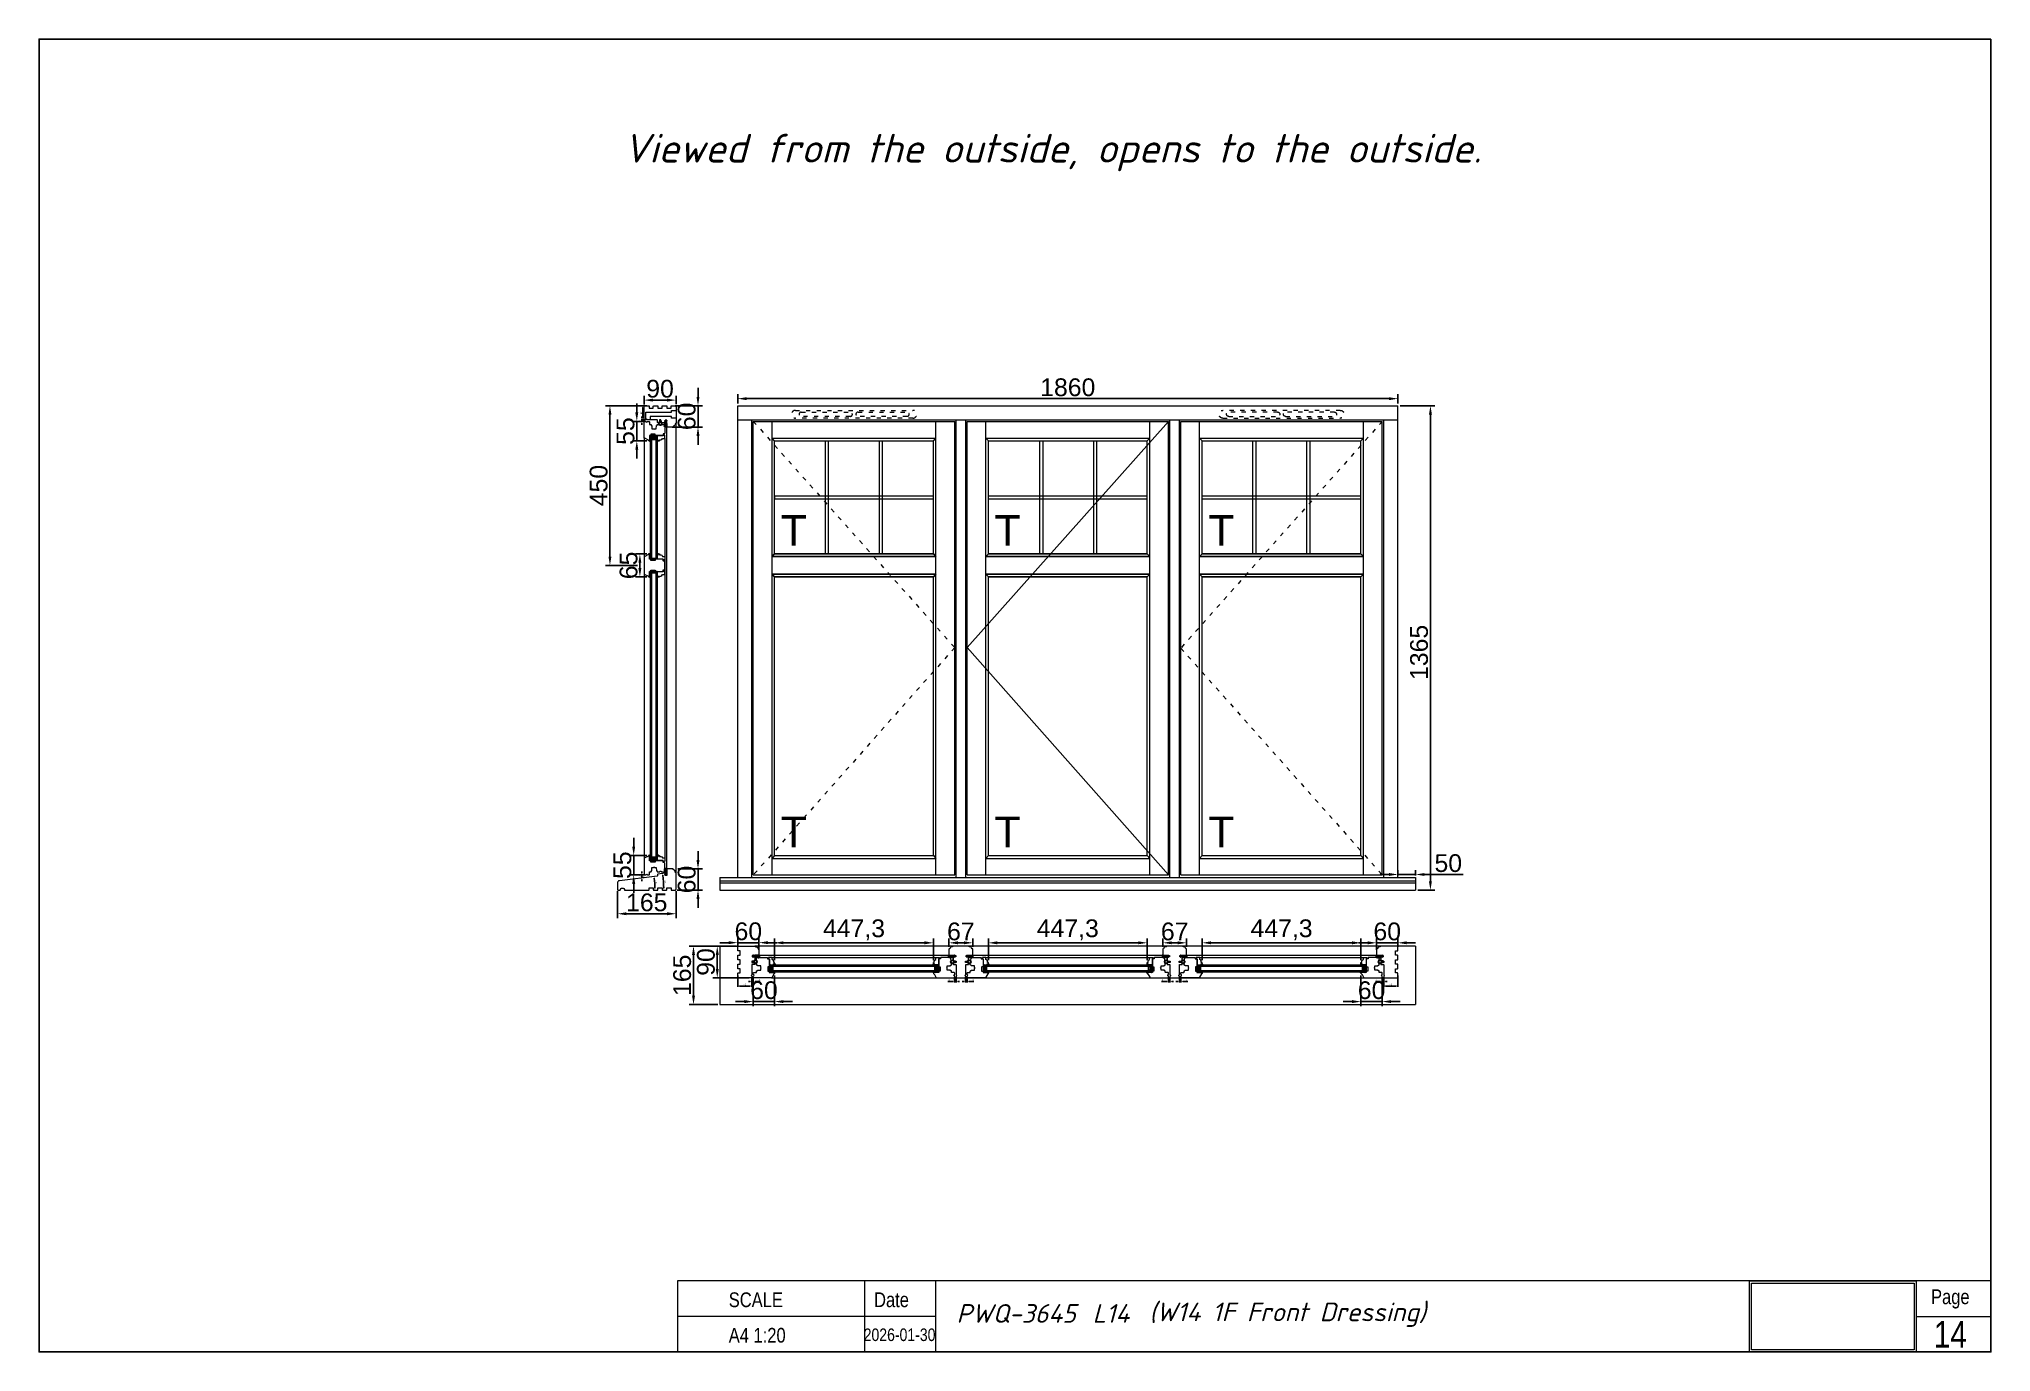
# Model space of a CAD drawing. Header units: millimetres. Extents: x 0 to 182016, y 11 to 3710.
# Drawn here: x 79388 to 84887, y 11 to 3710 of the extents above; entities that cross this region are included whole.
import ezdxf

# ---------------------------------------------------------------- set-up
doc = ezdxf.new("R2010")
doc.units = ezdxf.units.MM
doc.linetypes.add('ACAD_ISO03W100', pattern=[30, 12, -18])
for name, color, linetype, lineweight in [('Matmenys', 10, 'Continuous', 20), ('OTHER', 251, 'Continuous', 13), ('Stakta', 7, 'Continuous', 25), ('Testinės profilio linijos', 7, 'Continuous', 5)]:
    doc.layers.add(name, color=color, linetype=linetype, lineweight=lineweight)
doc.layers.add('Stiklo paketas', color=7, linetype='Continuous')
doc.styles.add('ROMANS', font='stylu.ttf', dxfattribs={"oblique": 15})
doc.styles.get("Standard").update_dxf_attribs({"font": 'arial.ttf'})
doc.linetypes.add('TRACKS', pattern='A,3.81,[130,ltypeshp.shx,S=6.35,R=0,X=0,Y=0],3.81', length=7.62)
doc.dimstyles.new('2', dxfattribs={"dimscale": 2, "dimtxt": 2.5, "dimasz": 2.5, "dimexe": 1.25, "dimexo": 0.625, "dimtad": 1, "dimtxsty": 'Standard', "dimcen": 2.5, "dimadec": 0, "dimazin": 0, "dimtfac": 1, "dimtmove": 0, "dimatfit": 3, "dimfxl": 1, "dimarcsym": 0})
doc.dimstyles.new('Padidinti matmenys', dxfattribs={"dimscale": 10, "dimtxt": 5, "dimasz": 2.5, "dimexe": 1.25, "dimexo": 0.625, "dimtad": 1, "dimdec": 1, "dimtxsty": 'Standard', "dimcen": 2.5, "dimadec": 0, "dimazin": 0, "dimtfac": 1, "dimtdec": 1, "dimtmove": 0, "dimatfit": 3, "dimfxl": 1, "dimarcsym": 0})
picture_1 = doc.add_image_def('image1.jpeg', size_in_pixel=(1233, 506))

msp = doc.modelspace()

# ---------------------------------------------------------------- texts
at = {"lineweight": 0, "width": 0.8}
for s, p in [('SCALE', (81331.1325602, 137.2134153)), ('Date', (81740.5239372, 137.2134153)), ('Page', (84718.4392671, 145.6096254)), ('A4 1:20', (81331.1325602, 37.2009752))]:
    msp.add_text(s, height=41.62239482, dxfattribs=at).set_placement(p)
at = {"color": 1, "lineweight": 0, "width": 0.8}
msp.add_text('14', height=74.92031068, dxfattribs=at).set_placement((84726.1822592, 22.9923243))
at = {"lineweight": 0, "insert": (81034.1344801, 3443.1762634), "char_height": 80.838163663, "attachment_point": 1, "style": 'ROMANS'}
msp.add_mtext('{\\fISOCPEUR|b0|i0|c186|p34;Viewed from the outside, opens to the outside.}', dxfattribs=at)
at = {"color": 0, "lineweight": 0, "char_height": 52.538446824, "attachment_point": 1, "style": 'ROMANS'}
for s, insert, width in [('{\\fISOCPEUR|b0|i0|c186|p34;\\C256;L14 }', (82356.1885336, 145.8257351), 130.666239348), ('{\\fISOCPEUR|b0|i0|c186|p34;\\C256;(W14 1F Front Dressing) }', (82515.8603329, 150.0321815), 1707.405476263)]:
    msp.add_mtext(s, dxfattribs=dict(at, insert=insert, width=width))
at = {"layer": 'Matmenys', "color": 0}
for p in [(81477.577355, 2282.522539), (82079.8995851, 2282.522539), (82682.2218152, 2282.522539), (81477.577355, 1432.81531), (82079.8995851, 1432.81531), (82682.2218152, 1432.81531)]:
    msp.add_text('T', height=86.4, dxfattribs=at).set_placement(p)

# ---------------------------------------------------------------- blocks, each defined once
blk = doc.blocks.new('Užsakymo nr')
at = {"color": 0, "lineweight": 0, "insert": (5198.7, 20217.8), "char_height": 52.538, "width": 1187.405, "attachment_point": 1, "style": 'ROMANS'}
blk.add_mtext('{\\fISOCPEUR|b0|i0|c0|p34;\\C256;PWQ-3645}', dxfattribs=at)
blk = doc.blocks.new('Date')
at = {"lineweight": 0, "width": 0.8}
blk.add_text('2026-01-30', height=35.38, dxfattribs=at).set_placement((4937.1, 20113.7))
blk = doc.blocks.new('*D1162')
at = {"layer": 'Defpoints', "color": 0, "transparency": 16777216}
for p in [(81356.3, 1073.3), (81396.3, 1067.8), (81396.3, 1042.1)]:
    blk.add_point(p, dxfattribs=at)
at = {"layer": 'Matmenys', "color": 0, "lineweight": -2, "transparency": 16777216}
for p, q in [((81356.3, 1072.1), (81356.3, 1039.6)), ((81396.3, 1066.6), (81396.3, 1039.6)), ((81361.3, 1042.1), (81391.3, 1042.1))]:
    blk.add_line(p, q, dxfattribs=at)
at = {"layer": 'Matmenys', "color": 0, "transparency": 16777216}
for points in [[(81361.3, 1043), (81361.3, 1041.3), (81356.3, 1042.1)], [(81391.3, 1043), (81391.3, 1041.3), (81396.3, 1042.1)]]:
    blk.add_solid(points, dxfattribs=at)
at = {"layer": 'Matmenys', "color": 0, "lineweight": 5, "transparency": 16777216, "insert": (81376.3, 1045.9), "char_height": 5, "attachment_point": 5}
blk.add_mtext('40', dxfattribs=at)
blk = doc.blocks.new('*D1163')
at = {"color": 0, "lineweight": -2, "transparency": 16777216}
for p, q in [((81331.3, 1164.2), (81306.3, 1164.2)), ((81356.3, 1152.6), (81356.3, 1176.7)), ((81356.3, 1164.2), (81416.3, 1164.2)), ((81416.3, 1144.1), (81416.3, 1176.7)), ((81441.3, 1164.2), (81466.3, 1164.2))]:
    blk.add_line(p, q, dxfattribs=at)
at = {"color": 0, "transparency": 16777216}
for points in [[(81331.3, 1168.3), (81331.3, 1160), (81356.3, 1164.2)], [(81441.3, 1168.3), (81441.3, 1160), (81416.3, 1164.2)]]:
    blk.add_solid(points, dxfattribs=at)
at = {"layer": 'Defpoints', "color": 0, "transparency": 16777216}
for p in [(81416.3, 1164.2), (81356.3, 1146.3), (81416.3, 1137.8)]:
    blk.add_point(p, dxfattribs=at)
at = {"color": 0, "lineweight": 5, "transparency": 16777216, "insert": (81386.3, 1196), "char_height": 50, "attachment_point": 5}
blk.add_mtext('60', dxfattribs=at)
blk = doc.blocks.new('*D1164')
at = {"color": 0, "lineweight": -2, "transparency": 16777216}
for p, q in [((81400.3, 1061.8), (81400.3, 985.7)), ((81460.3, 1072.1), (81460.3, 985.7)), ((81375.3, 998.2), (81350.3, 998.2)), ((81400.3, 998.2), (81460.3, 998.2)), ((81485.3, 998.2), (81510.3, 998.2))]:
    blk.add_line(p, q, dxfattribs=at)
at = {"color": 0, "transparency": 16777216}
for points in [[(81375.3, 1002.4), (81375.3, 994), (81400.3, 998.2)], [(81485.3, 1002.4), (81485.3, 994), (81460.3, 998.2)]]:
    blk.add_solid(points, dxfattribs=at)
at = {"layer": 'Defpoints', "color": 0, "transparency": 16777216}
for p in [(81400.3, 1068.1), (81460.3, 1078.3), (81460.3, 998.2)]:
    blk.add_point(p, dxfattribs=at)
at = {"color": 0, "lineweight": 5, "transparency": 16777216, "insert": (81430.3, 1030), "char_height": 50, "attachment_point": 5}
blk.add_mtext('60', dxfattribs=at)
blk = doc.blocks.new('*D1165')
at = {"color": 0, "lineweight": -2, "transparency": 16777216}
for p, q in [((81353.1, 1154.8), (81286.2, 1154.8)), ((81298.7, 1089.8), (81298.7, 1129.8)), ((81389.1, 1064.8), (81286.2, 1064.8))]:
    blk.add_line(p, q, dxfattribs=at)
at = {"color": 0, "transparency": 16777216}
for points in [[(81294.6, 1129.8), (81302.9, 1129.8), (81298.7, 1154.8)], [(81294.6, 1089.8), (81302.9, 1089.8), (81298.7, 1064.8)]]:
    blk.add_solid(points, dxfattribs=at)
at = {"layer": 'Defpoints', "color": 0, "transparency": 16777216}
for p in [(81298.7, 1154.8), (81359.3, 1154.8), (81395.3, 1064.8)]:
    blk.add_point(p, dxfattribs=at)
at = {"color": 0, "lineweight": 5, "transparency": 16777216, "insert": (81266.9, 1109.8), "char_height": 50, "attachment_point": 5, "rotation": 90}
blk.add_mtext('90', dxfattribs=at)
blk = doc.blocks.new('*D1166')
at = {"layer": 'Defpoints', "color": 0, "transparency": 16777216}
for p in [(81396.3, 1067.8), (81400.3, 1068.1), (81400.3, 1054.4)]:
    blk.add_point(p, dxfattribs=at)
at = {"layer": 'Matmenys', "color": 0, "lineweight": -2, "transparency": 16777216}
for p, q in [((81391.3, 1054.4), (81386.3, 1054.4)), ((81396.3, 1066.6), (81396.3, 1051.9)), ((81396.3, 1054.4), (81400.3, 1054.4)), ((81400.3, 1066.8), (81400.3, 1051.9)), ((81405.3, 1054.4), (81419.7, 1054.4))]:
    blk.add_line(p, q, dxfattribs=at)
at = {"layer": 'Matmenys', "color": 0, "transparency": 16777216}
for points in [[(81391.3, 1055.3), (81391.3, 1053.6), (81396.3, 1054.4)], [(81405.3, 1055.3), (81405.3, 1053.6), (81400.3, 1054.4)]]:
    blk.add_solid(points, dxfattribs=at)
at = {"layer": 'Matmenys', "color": 0, "lineweight": 5, "transparency": 16777216, "insert": (81416.7, 1058.2), "char_height": 5, "attachment_point": 5}
blk.add_mtext('4', dxfattribs=at)
blk = doc.blocks.new('*D1167')
at = {"color": 0, "lineweight": -2, "transparency": 16777216}
for p, q in [((81356.3, 2683.4), (81356.3, 2709.6)), ((81381.3, 2697.1), (83191.3, 2697.1)), ((83216.3, 2683.4), (83216.3, 2709.6))]:
    blk.add_line(p, q, dxfattribs=at)
at = {"color": 0, "transparency": 16777216}
for points in [[(81381.3, 2701.2), (81381.3, 2692.9), (81356.3, 2697.1)], [(83191.3, 2701.2), (83191.3, 2692.9), (83216.3, 2697.1)]]:
    blk.add_solid(points, dxfattribs=at)
at = {"layer": 'Defpoints', "color": 0, "transparency": 16777216}
for p in [(83216.3, 2697.1), (81356.3, 2677.2), (83216.3, 2677.2)]:
    blk.add_point(p, dxfattribs=at)
at = {"color": 0, "lineweight": 5, "transparency": 16777216, "insert": (82286.3, 2728.9), "char_height": 50, "attachment_point": 5}
blk.add_mtext('1860', dxfattribs=at)
blk = doc.blocks.new('*D1934')
at = {"color": 0, "lineweight": -2, "transparency": 16777216}
for p, q in [((81300.1, 1154.8), (81219.3, 1154.8)), ((81231.8, 1129.8), (81231.8, 1014.8)), ((81300.1, 989.8), (81219.3, 989.8))]:
    blk.add_line(p, q, dxfattribs=at)
at = {"color": 0, "transparency": 16777216}
for points in [[(81227.7, 1129.8), (81236, 1129.8), (81231.8, 1154.8)], [(81227.7, 1014.8), (81236, 1014.8), (81231.8, 989.8)]]:
    blk.add_solid(points, dxfattribs=at)
at = {"layer": 'Defpoints', "color": 0, "transparency": 16777216}
for p in [(81306.3, 1154.8), (81231.8, 989.8), (81306.3, 989.8)]:
    blk.add_point(p, dxfattribs=at)
at = {"color": 0, "lineweight": 5, "transparency": 16777216, "insert": (81200, 1072.3), "char_height": 50, "attachment_point": 5, "rotation": 90}
blk.add_mtext('165', dxfattribs=at)
blk = doc.blocks.new('*D1168')
at = {"layer": 'Defpoints', "color": 0, "transparency": 16777216}
for p in [(81998.6, 1067.8), (81998.6, 1054.5), (82002.6, 1067.8)]:
    blk.add_point(p, dxfattribs=at)
at = {"layer": 'Matmenys', "color": 0, "lineweight": -2, "transparency": 16777216}
for p, q in [((81993.6, 1054.5), (81988.6, 1054.5)), ((81998.6, 1066.6), (81998.6, 1052)), ((81998.6, 1054.5), (82002.6, 1054.5)), ((82002.6, 1066.6), (82002.6, 1052)), ((82007.6, 1054.5), (82022, 1054.5))]:
    blk.add_line(p, q, dxfattribs=at)
at = {"layer": 'Matmenys', "color": 0, "transparency": 16777216}
for points in [[(81993.6, 1055.3), (81993.6, 1053.6), (81998.6, 1054.5)], [(82007.6, 1055.3), (82007.6, 1053.6), (82002.6, 1054.5)]]:
    blk.add_solid(points, dxfattribs=at)
at = {"layer": 'Matmenys', "color": 0, "transparency": 16777216, "insert": (82019.1, 1058.2), "char_height": 5, "attachment_point": 5}
blk.add_mtext('4', dxfattribs=at)
blk = doc.blocks.new('*D1169')
at = {"layer": 'Defpoints', "color": 0, "transparency": 16777216}
for p in [(81967.6, 1067.8), (81971.6, 1067.8), (81971.6, 1054.5)]:
    blk.add_point(p, dxfattribs=at)
at = {"layer": 'Matmenys', "color": 0, "lineweight": -2, "transparency": 16777216}
for p, q in [((81962.6, 1054.5), (81948.2, 1054.5)), ((81967.6, 1066.6), (81967.6, 1052)), ((81971.6, 1054.5), (81967.6, 1054.5)), ((81971.6, 1066.6), (81971.6, 1052)), ((81976.6, 1054.5), (81981.6, 1054.5))]:
    blk.add_line(p, q, dxfattribs=at)
at = {"layer": 'Matmenys', "color": 0, "transparency": 16777216}
for points in [[(81962.6, 1055.3), (81962.6, 1053.6), (81967.6, 1054.5)], [(81976.6, 1055.3), (81976.6, 1053.6), (81971.6, 1054.5)]]:
    blk.add_solid(points, dxfattribs=at)
at = {"layer": 'Matmenys', "color": 0, "transparency": 16777216, "insert": (81951.2, 1058.2), "char_height": 5, "attachment_point": 5}
blk.add_mtext('4', dxfattribs=at)
blk = doc.blocks.new('*D1105')
at = {"layer": 'Defpoints', "color": 0, "transparency": 16777216}
for p in [(81101.1, 2677.2), (81088.8, 2637.2), (81095.6, 2637.2)]:
    blk.add_point(p, dxfattribs=at)
at = {"layer": 'Matmenys', "color": 0, "lineweight": -2, "transparency": 16777216}
for p, q in [((81099.9, 2677.2), (81086.3, 2677.2)), ((81088.8, 2672.2), (81088.8, 2642.2)), ((81094.4, 2637.2), (81086.3, 2637.2))]:
    blk.add_line(p, q, dxfattribs=at)
at = {"layer": 'Matmenys', "color": 0, "transparency": 16777216}
for points in [[(81087.9, 2672.2), (81089.6, 2672.2), (81088.8, 2677.2)], [(81087.9, 2642.2), (81089.6, 2642.2), (81088.8, 2637.2)]]:
    blk.add_solid(points, dxfattribs=at)
at = {"layer": 'Matmenys', "color": 0, "lineweight": 5, "transparency": 16777216, "insert": (81085, 2657.2), "char_height": 5, "attachment_point": 5, "rotation": 90}
blk.add_mtext('40', dxfattribs=at)
blk = doc.blocks.new('*D1106')
at = {"color": 0, "lineweight": -2, "transparency": 16777216}
for p, q in [((81244.5, 2702.2), (81244.5, 2727.2)), ((81180.4, 2677.2), (81257, 2677.2)), ((81244.5, 2677.2), (81244.5, 2617.2)), ((81171.9, 2617.2), (81257, 2617.2)), ((81244.5, 2592.2), (81244.5, 2567.2))]:
    blk.add_line(p, q, dxfattribs=at)
at = {"color": 0, "transparency": 16777216}
for points in [[(81240.3, 2702.2), (81248.7, 2702.2), (81244.5, 2677.2)], [(81240.3, 2592.2), (81248.7, 2592.2), (81244.5, 2617.2)]]:
    blk.add_solid(points, dxfattribs=at)
at = {"layer": 'Defpoints', "color": 0, "transparency": 16777216}
for p in [(81174.1, 2677.2), (81165.6, 2617.2), (81244.5, 2617.2)]:
    blk.add_point(p, dxfattribs=at)
at = {"color": 0, "lineweight": 5, "transparency": 16777216, "insert": (81212.7, 2647.2), "char_height": 50, "attachment_point": 5, "rotation": 90}
blk.add_mtext('60', dxfattribs=at)
blk = doc.blocks.new('*D1107')
at = {"color": 0, "lineweight": -2, "transparency": 16777216}
for p, q in [((81072.1, 2658.2), (81072.1, 2683.2)), ((81098.1, 2633.2), (81059.6, 2633.2)), ((81072.1, 2578.2), (81072.1, 2633.2)), ((81099.9, 2578.2), (81059.6, 2578.2)), ((81072.1, 2553.2), (81072.1, 2528.2))]:
    blk.add_line(p, q, dxfattribs=at)
at = {"color": 0, "transparency": 16777216}
for points in [[(81067.9, 2658.2), (81076.2, 2658.2), (81072.1, 2633.2)], [(81067.9, 2553.2), (81076.2, 2553.2), (81072.1, 2578.2)]]:
    blk.add_solid(points, dxfattribs=at)
at = {"layer": 'Defpoints', "color": 0, "transparency": 16777216}
for p in [(81072.1, 2633.2), (81104.4, 2633.2), (81106.1, 2578.2)]:
    blk.add_point(p, dxfattribs=at)
at = {"color": 0, "lineweight": 5, "transparency": 16777216, "insert": (81040.4, 2605.7), "char_height": 50, "attachment_point": 5, "rotation": 90}
blk.add_mtext('55', dxfattribs=at)
blk = doc.blocks.new('*D1108')
at = {"color": 0, "lineweight": -2, "transparency": 16777216}
for p, q in [((81092.6, 2680.4), (81092.6, 2705.5)), ((81182.6, 2681.6), (81182.6, 2705.5)), ((81117.6, 2693), (81157.6, 2693))]:
    blk.add_line(p, q, dxfattribs=at)
at = {"color": 0, "transparency": 16777216}
for points in [[(81117.6, 2697.2), (81117.6, 2688.9), (81092.6, 2693)], [(81157.6, 2697.2), (81157.6, 2688.9), (81182.6, 2693)]]:
    blk.add_solid(points, dxfattribs=at)
at = {"layer": 'Defpoints', "color": 0, "transparency": 16777216}
for p in [(81092.6, 2674.2), (81182.6, 2693), (81182.6, 2675.3)]:
    blk.add_point(p, dxfattribs=at)
at = {"color": 0, "lineweight": 5, "transparency": 16777216, "insert": (81137.6, 2724.8), "char_height": 50, "attachment_point": 5}
blk.add_mtext('90', dxfattribs=at)
blk = doc.blocks.new('*D1109')
at = {"layer": 'Defpoints', "color": 0, "transparency": 16777216}
for p in [(81086.5, 2633.2), (81095.6, 2637.2), (81095.9, 2633.2)]:
    blk.add_point(p, dxfattribs=at)
at = {"layer": 'Matmenys', "color": 0, "lineweight": -2, "transparency": 16777216}
for p, q in [((81086.5, 2642.2), (81086.5, 2647.2)), ((81094.4, 2637.2), (81084, 2637.2)), ((81094.6, 2633.2), (81084, 2633.2)), ((81086.5, 2637.2), (81086.5, 2633.2)), ((81086.5, 2628.2), (81086.5, 2623.2))]:
    blk.add_line(p, q, dxfattribs=at)
at = {"layer": 'Matmenys', "color": 0, "transparency": 16777216}
for points in [[(81085.6, 2642.2), (81087.3, 2642.2), (81086.5, 2637.2)], [(81085.6, 2628.2), (81087.3, 2628.2), (81086.5, 2633.2)]]:
    blk.add_solid(points, dxfattribs=at)
at = {"layer": 'Matmenys', "color": 0, "lineweight": 5, "transparency": 16777216, "insert": (81082.7, 2635.2), "char_height": 5, "attachment_point": 5, "rotation": 90}
blk.add_mtext('4', dxfattribs=at)
blk = doc.blocks.new('*D1110')
at = {"color": 0, "lineweight": -2, "transparency": 16777216}
for p, q in [((81244.5, 1397.2), (81244.5, 1422.2)), ((81187.9, 1372.2), (81257, 1372.2)), ((81244.5, 1372.2), (81244.5, 1312.2)), ((81185.9, 1312.2), (81257, 1312.2)), ((81244.5, 1287.2), (81244.5, 1262.2))]:
    blk.add_line(p, q, dxfattribs=at)
at = {"color": 0, "transparency": 16777216}
for points in [[(81240.3, 1397.2), (81248.7, 1397.2), (81244.5, 1372.2)], [(81240.3, 1287.2), (81248.7, 1287.2), (81244.5, 1312.2)]]:
    blk.add_solid(points, dxfattribs=at)
at = {"layer": 'Defpoints', "color": 0, "transparency": 16777216}
for p in [(81181.6, 1372.2), (81179.6, 1312.2), (81244.5, 1312.2)]:
    blk.add_point(p, dxfattribs=at)
at = {"color": 0, "lineweight": 5, "transparency": 16777216, "insert": (81212.7, 1342.2), "char_height": 50, "attachment_point": 5, "rotation": 90}
blk.add_mtext('60', dxfattribs=at)
blk = doc.blocks.new('*D1111')
at = {"color": 0, "lineweight": -2, "transparency": 16777216}
for p, q in [((81017.6, 1308.9), (81017.6, 1233.2)), ((81182.6, 1308.9), (81182.6, 1233.2)), ((81157.6, 1245.7), (81042.6, 1245.7))]:
    blk.add_line(p, q, dxfattribs=at)
at = {"color": 0, "transparency": 16777216}
for points in [[(81042.6, 1249.9), (81042.6, 1241.5), (81017.6, 1245.7)], [(81157.6, 1249.9), (81157.6, 1241.5), (81182.6, 1245.7)]]:
    blk.add_solid(points, dxfattribs=at)
at = {"layer": 'Defpoints', "color": 0, "transparency": 16777216}
for p in [(81017.6, 1315.2), (81182.6, 1315.2), (81017.6, 1245.7)]:
    blk.add_point(p, dxfattribs=at)
at = {"color": 0, "lineweight": 5, "transparency": 16777216, "insert": (81100.1, 1277.5), "char_height": 50, "attachment_point": 5}
blk.add_mtext('165', dxfattribs=at)
blk = doc.blocks.new('*D1112')
at = {"layer": 'Defpoints', "color": 0, "transparency": 16777216}
for p in [(81086.5, 1347.5), (81094.4, 1347.5), (81096.1, 1355)]:
    blk.add_point(p, dxfattribs=at)
at = {"layer": 'Matmenys', "color": 0, "lineweight": -2, "transparency": 16777216}
for p, q in [((81094.8, 1355), (81084, 1355)), ((81093.1, 1347.5), (81084, 1347.5)), ((81086.5, 1360), (81086.5, 1365)), ((81086.5, 1355), (81086.5, 1347.5)), ((81086.5, 1342.5), (81086.5, 1337.5))]:
    blk.add_line(p, q, dxfattribs=at)
at = {"layer": 'Matmenys', "color": 0, "transparency": 16777216}
for points in [[(81085.6, 1360), (81087.3, 1360), (81086.5, 1355)], [(81085.6, 1342.5), (81087.3, 1342.5), (81086.5, 1347.5)]]:
    blk.add_solid(points, dxfattribs=at)
at = {"layer": 'Matmenys', "color": 0, "lineweight": 5, "transparency": 16777216, "insert": (81082.2, 1351.2), "char_height": 5, "attachment_point": 5, "rotation": 90}
blk.add_mtext('7,45', dxfattribs=at)
blk = doc.blocks.new('*D1113')
at = {"layer": 'Defpoints', "color": 0, "transparency": 16777216}
for p in [(81094.4, 1347.5), (81122.9, 1325.2), (81129.8, 1351.9), (81119.6, 1312.4), (81130.6, 1312.4)]:
    blk.add_point(p, dxfattribs=at)
at = {"layer": 'Matmenys', "color": 0, "lineweight": -2, "transparency": 16777216}
blk.add_arc((80808.1, 1312.4), 315, 0.9094, 6.0906, dxfattribs=at)
at = {"layer": 'Matmenys', "color": 0, "transparency": 16777216}
for points in [[(81120.5, 1345.7), (81122.2, 1345.9), (81120.8, 1350.8)], [(81123.9, 1317.4), (81122.3, 1317.4), (81123.1, 1312.4)]]:
    blk.add_solid(points, dxfattribs=at)
at = {"layer": 'Matmenys', "color": 0, "lineweight": 5, "transparency": 16777216, "insert": (81126.3, 1331.8), "char_height": 5, "attachment_point": 5, "rotation": 273.5}
blk.add_mtext('7°', dxfattribs=at)
blk = doc.blocks.new('*D1114')
at = {"layer": 'Defpoints', "color": 0, "transparency": 16777216}
for p in [(81131.5, 1357.4), (81146.7, 1343.6), (81152.1, 1360), (81144.6, 1312.4), (81155.6, 1312.4)]:
    blk.add_point(p, dxfattribs=at)
at = {"layer": 'Matmenys', "color": 0, "lineweight": -2, "transparency": 16777216}
blk.add_arc((80764.5, 1312.4), 383.5, 0.7471, 6.2529, dxfattribs=at)
at = {"layer": 'Matmenys', "color": 0, "transparency": 16777216}
for points in [[(81144.8, 1354), (81146.5, 1354.2), (81145.1, 1359.1)], [(81148.7, 1317.4), (81147.1, 1317.4), (81147.9, 1312.4)]]:
    blk.add_solid(points, dxfattribs=at)
at = {"layer": 'Matmenys', "color": 0, "lineweight": 5, "transparency": 16777216, "insert": (81151, 1335.9), "char_height": 5, "attachment_point": 5, "rotation": 273.4921}
blk.add_mtext('7°', dxfattribs=at)
blk = doc.blocks.new('*D1917')
at = {"color": 0, "lineweight": -2, "transparency": 16777216}
for p, q in [((81063.3, 1435), (81063.3, 1460)), ((81099.9, 1410), (81050.8, 1410)), ((81063.3, 1355), (81063.3, 1410)), ((81087.4, 1355), (81050.8, 1355)), ((81063.3, 1330), (81063.3, 1305))]:
    blk.add_line(p, q, dxfattribs=at)
at = {"color": 0, "transparency": 16777216}
for points in [[(81059.1, 1435), (81067.5, 1435), (81063.3, 1410)], [(81059.1, 1330), (81067.5, 1330), (81063.3, 1355)]]:
    blk.add_solid(points, dxfattribs=at)
at = {"layer": 'Defpoints', "color": 0, "transparency": 16777216}
for p in [(81063.3, 1410), (81106.1, 1410), (81093.6, 1355)]:
    blk.add_point(p, dxfattribs=at)
at = {"color": 0, "lineweight": 5, "transparency": 16777216, "insert": (81031.6, 1382.5), "char_height": 50, "attachment_point": 5, "rotation": 90}
blk.add_mtext('55', dxfattribs=at)
blk = doc.blocks.new('*D1115')
at = {"color": 0, "lineweight": -2, "transparency": 16777216}
for p, q in [((81460.3, 1114.6), (81460.3, 1176.3)), ((81485.3, 1163.8), (81882.6, 1163.8)), ((81907.6, 1114.6), (81907.6, 1176.3))]:
    blk.add_line(p, q, dxfattribs=at)
at = {"color": 0, "transparency": 16777216}
for points in [[(81485.3, 1168), (81485.3, 1159.6), (81460.3, 1163.8)], [(81882.6, 1168), (81882.6, 1159.6), (81907.6, 1163.8)]]:
    blk.add_solid(points, dxfattribs=at)
at = {"layer": 'Defpoints', "color": 0, "transparency": 16777216}
for p in [(81907.6, 1163.8), (81460.3, 1108.3), (81907.6, 1108.3)]:
    blk.add_point(p, dxfattribs=at)
at = {"color": 0, "lineweight": 5, "transparency": 16777216, "insert": (81684, 1200.1), "char_height": 50, "attachment_point": 5}
blk.add_mtext('447,3', dxfattribs=at)
blk = doc.blocks.new('*D1116')
at = {"color": 0, "lineweight": -2, "transparency": 16777216}
for p, q in [((82062.6, 1114.6), (82062.6, 1176.3)), ((82087.6, 1163.8), (82485, 1163.8)), ((82510, 1114.6), (82510, 1176.3))]:
    blk.add_line(p, q, dxfattribs=at)
at = {"color": 0, "transparency": 16777216}
for points in [[(82087.6, 1168), (82087.6, 1159.6), (82062.6, 1163.8)], [(82485, 1168), (82485, 1159.6), (82510, 1163.8)]]:
    blk.add_solid(points, dxfattribs=at)
at = {"layer": 'Defpoints', "color": 0, "transparency": 16777216}
for p in [(82510, 1163.8), (82062.6, 1108.3), (82510, 1108.3)]:
    blk.add_point(p, dxfattribs=at)
at = {"color": 0, "lineweight": 5, "transparency": 16777216, "insert": (82286.3, 1200.1), "char_height": 50, "attachment_point": 5}
blk.add_mtext('447,3', dxfattribs=at)
blk = doc.blocks.new('*D1918')
at = {"color": 0, "lineweight": -2, "transparency": 16777216}
for p, q in [((81951.6, 1152.1), (81951.6, 1176.3)), ((81976.6, 1163.8), (81993.6, 1163.8)), ((82018.6, 1152.1), (82018.6, 1176.3))]:
    blk.add_line(p, q, dxfattribs=at)
at = {"color": 0, "transparency": 16777216}
for points in [[(81976.6, 1168), (81976.6, 1159.6), (81951.6, 1163.8)], [(81993.6, 1168), (81993.6, 1159.6), (82018.6, 1163.8)]]:
    blk.add_solid(points, dxfattribs=at)
at = {"layer": 'Defpoints', "color": 0, "transparency": 16777216}
for p in [(82018.6, 1163.8), (81951.6, 1145.8), (82018.6, 1145.8)]:
    blk.add_point(p, dxfattribs=at)
at = {"color": 0, "lineweight": 5, "transparency": 16777216, "insert": (81985.1, 1195.6), "char_height": 50, "attachment_point": 5}
blk.add_mtext('67', dxfattribs=at)
blk = doc.blocks.new('tv')
at = {"linetype": 'ACAD_ISO03W100', "lineweight": 5}
for p, q in [((29400.1, 41533.7), (29731.1, 41533.7)), ((29731.1, 41511.7), (29400.1, 41511.7))]:
    blk.add_line(p, q, dxfattribs=at)
for points in [[(29416.6, 41528.7), (29554.6, 41528.7, -1), (29554.6, 41516.7), (29416.6, 41516.7, -1)], [(29576.6, 41516.7, -1), (29576.6, 41528.7), (29714.6, 41528.7, -1), (29714.6, 41516.7)]]:
    blk.add_lwpolyline(points, format="xyb", close=True, dxfattribs=at)
for centre, start, end in [((29400.1, 41522.7), 90, 270), ((29731.1, 41522.7), 270, 90)]:
    blk.add_arc(centre, 11, start, end, dxfattribs=at)
blk = doc.blocks.new('*D1919')
at = {"color": 0, "lineweight": -2, "ltscale": 0.1, "transparency": 16777216}
for p, q in [((81099.9, 2259.7), (81068.3, 2259.7)), ((81080.8, 2219.7), (81080.8, 2234.7)), ((81099.9, 2194.7), (81068.3, 2194.7))]:
    blk.add_line(p, q, dxfattribs=at)
at = {"color": 0, "ltscale": 0.1, "transparency": 16777216}
for points in [[(81076.6, 2234.7), (81084.9, 2234.7), (81080.8, 2259.7)], [(81076.6, 2219.7), (81084.9, 2219.7), (81080.8, 2194.7)]]:
    blk.add_solid(points, dxfattribs=at)
at = {"layer": 'Defpoints', "color": 0, "ltscale": 0.1, "transparency": 16777216}
for p in [(81080.8, 2259.7), (81106.1, 2259.7), (81106.1, 2194.7)]:
    blk.add_point(p, dxfattribs=at)
at = {"color": 0, "ltscale": 0.1, "transparency": 16777216, "insert": (81049, 2227.2), "char_height": 50, "attachment_point": 5, "rotation": 90}
blk.add_mtext('65', dxfattribs=at)
blk = doc.blocks.new('*D1117')
at = {"color": 0, "lineweight": -2, "ltscale": 0.1, "transparency": 16777216}
for p, q in [((81088.4, 2677.2), (80983.9, 2677.2)), ((80996.4, 2252.2), (80996.4, 2652.2)), ((81074.5, 2227.2), (80983.9, 2227.2))]:
    blk.add_line(p, q, dxfattribs=at)
at = {"color": 0, "ltscale": 0.1, "transparency": 16777216}
for points in [[(80992.3, 2652.2), (81000.6, 2652.2), (80996.4, 2677.2)], [(80992.3, 2252.2), (81000.6, 2252.2), (80996.4, 2227.2)]]:
    blk.add_solid(points, dxfattribs=at)
at = {"layer": 'Defpoints', "color": 0, "ltscale": 0.1, "transparency": 16777216}
for p in [(80996.4, 2677.2), (81094.6, 2677.2), (81080.8, 2227.2)]:
    blk.add_point(p, dxfattribs=at)
at = {"color": 0, "ltscale": 0.1, "transparency": 16777216, "insert": (80964.7, 2452.2), "char_height": 50, "attachment_point": 5, "rotation": 90}
blk.add_mtext('450', dxfattribs=at)
blk = doc.blocks.new('*D1118')
at = {"layer": 'Defpoints', "color": 0, "transparency": 16777216}
for p in [(83176.3, 1067.8), (83216.3, 1073.3), (83176.3, 1042.1)]:
    blk.add_point(p, dxfattribs=at)
at = {"layer": 'Matmenys', "color": 0, "lineweight": -2, "transparency": 16777216}
for p, q in [((83176.3, 1066.6), (83176.3, 1039.6)), ((83216.3, 1072.1), (83216.3, 1039.6)), ((83211.3, 1042.1), (83181.3, 1042.1))]:
    blk.add_line(p, q, dxfattribs=at)
at = {"layer": 'Matmenys', "color": 0, "transparency": 16777216}
for points in [[(83181.3, 1043), (83181.3, 1041.3), (83176.3, 1042.1)], [(83211.3, 1043), (83211.3, 1041.3), (83216.3, 1042.1)]]:
    blk.add_solid(points, dxfattribs=at)
at = {"layer": 'Matmenys', "color": 0, "lineweight": 5, "transparency": 16777216, "insert": (83196.3, 1045.9), "char_height": 5, "attachment_point": 5}
blk.add_mtext('40', dxfattribs=at)
blk = doc.blocks.new('*D1119')
at = {"color": 0, "lineweight": -2, "transparency": 16777216}
for p, q in [((83131.3, 1163.8), (83106.3, 1163.8)), ((83156.3, 1144.1), (83156.3, 1176.3)), ((83216.3, 1163.8), (83156.3, 1163.8)), ((83216.3, 1152.6), (83216.3, 1176.3)), ((83241.3, 1163.8), (83266.3, 1163.8))]:
    blk.add_line(p, q, dxfattribs=at)
at = {"color": 0, "transparency": 16777216}
for points in [[(83131.3, 1168), (83131.3, 1159.6), (83156.3, 1163.8)], [(83241.3, 1168), (83241.3, 1159.6), (83216.3, 1163.8)]]:
    blk.add_solid(points, dxfattribs=at)
at = {"layer": 'Defpoints', "color": 0, "transparency": 16777216}
for p in [(83156.3, 1163.8), (83156.3, 1137.8), (83216.3, 1146.3)]:
    blk.add_point(p, dxfattribs=at)
at = {"color": 0, "lineweight": 5, "transparency": 16777216, "insert": (83186.3, 1195.6), "char_height": 50, "attachment_point": 5}
blk.add_mtext('60', dxfattribs=at)
blk = doc.blocks.new('*D1120')
at = {"color": 0, "lineweight": -2, "transparency": 16777216}
for p, q in [((83112.3, 1072.1), (83112.3, 985.7)), ((83172.3, 1061.8), (83172.3, 985.7)), ((83087.3, 998.2), (83062.3, 998.2)), ((83172.3, 998.2), (83112.3, 998.2)), ((83197.3, 998.2), (83222.3, 998.2))]:
    blk.add_line(p, q, dxfattribs=at)
at = {"color": 0, "transparency": 16777216}
for points in [[(83087.3, 1002.4), (83087.3, 994), (83112.3, 998.2)], [(83197.3, 1002.4), (83197.3, 994), (83172.3, 998.2)]]:
    blk.add_solid(points, dxfattribs=at)
at = {"layer": 'Defpoints', "color": 0, "transparency": 16777216}
for p in [(83112.3, 1078.3), (83172.3, 1068.1), (83112.3, 998.2)]:
    blk.add_point(p, dxfattribs=at)
at = {"color": 0, "lineweight": 5, "transparency": 16777216, "insert": (83142.3, 1030), "char_height": 50, "attachment_point": 5}
blk.add_mtext('60', dxfattribs=at)
blk = doc.blocks.new('*D1121')
at = {"layer": 'Defpoints', "color": 0, "transparency": 16777216}
for p in [(83172.3, 1067.8), (83172.3, 1054.4), (83176.3, 1067.8)]:
    blk.add_point(p, dxfattribs=at)
at = {"layer": 'Matmenys', "color": 0, "lineweight": -2, "transparency": 16777216}
for p, q in [((83167.3, 1054.4), (83152.9, 1054.4)), ((83172.3, 1066.6), (83172.3, 1051.9)), ((83176.3, 1054.4), (83172.3, 1054.4)), ((83176.3, 1066.6), (83176.3, 1051.9)), ((83181.3, 1054.4), (83186.3, 1054.4))]:
    blk.add_line(p, q, dxfattribs=at)
at = {"layer": 'Matmenys', "color": 0, "transparency": 16777216}
for points in [[(83167.3, 1055.3), (83167.3, 1053.6), (83172.3, 1054.4)], [(83181.3, 1055.3), (83181.3, 1053.6), (83176.3, 1054.4)]]:
    blk.add_solid(points, dxfattribs=at)
at = {"layer": 'Matmenys', "color": 0, "lineweight": 5, "transparency": 16777216, "insert": (83155.9, 1058.2), "char_height": 5, "attachment_point": 5}
blk.add_mtext('4', dxfattribs=at)
blk = doc.blocks.new('*D1122')
at = {"color": 0, "lineweight": -2, "transparency": 16777216}
for p, q in [((83222.5, 2677.2), (83320.5, 2677.2)), ((83308, 2652.2), (83308, 1337.2)), ((83272.5, 1312.2), (83320.5, 1312.2))]:
    blk.add_line(p, q, dxfattribs=at)
at = {"color": 0, "transparency": 16777216}
for points in [[(83303.8, 2652.2), (83312.2, 2652.2), (83308, 2677.2)], [(83303.8, 1337.2), (83312.2, 1337.2), (83308, 1312.2)]]:
    blk.add_solid(points, dxfattribs=at)
at = {"layer": 'Defpoints', "color": 0, "transparency": 16777216}
for p in [(83216.3, 2677.2), (83266.3, 1312.2), (83308, 1312.2)]:
    blk.add_point(p, dxfattribs=at)
at = {"color": 0, "lineweight": 5, "transparency": 16777216, "insert": (83276.2, 1982.2), "char_height": 50, "attachment_point": 5, "rotation": 90}
blk.add_mtext('1365', dxfattribs=at)
blk = doc.blocks.new('*D1123')
at = {"layer": 'Defpoints', "color": 0, "transparency": 16777216}
for p in [(82601, 1067.8), (82601, 1054.5), (82605, 1067.8)]:
    blk.add_point(p, dxfattribs=at)
at = {"layer": 'Matmenys', "color": 0, "lineweight": -2, "transparency": 16777216}
for p, q in [((82596, 1054.5), (82591, 1054.5)), ((82601, 1066.6), (82601, 1052)), ((82601, 1054.5), (82605, 1054.5)), ((82605, 1066.6), (82605, 1052)), ((82610, 1054.5), (82624.4, 1054.5))]:
    blk.add_line(p, q, dxfattribs=at)
at = {"layer": 'Matmenys', "color": 0, "transparency": 16777216}
for points in [[(82596, 1055.3), (82596, 1053.6), (82601, 1054.5)], [(82610, 1055.3), (82610, 1053.6), (82605, 1054.5)]]:
    blk.add_solid(points, dxfattribs=at)
at = {"layer": 'Matmenys', "color": 0, "transparency": 16777216, "insert": (82621.4, 1058.2), "char_height": 5, "attachment_point": 5}
blk.add_mtext('4', dxfattribs=at)
blk = doc.blocks.new('*D1124')
at = {"layer": 'Defpoints', "color": 0, "transparency": 16777216}
for p in [(82570, 1067.8), (82574, 1067.8), (82574, 1054.5)]:
    blk.add_point(p, dxfattribs=at)
at = {"layer": 'Matmenys', "color": 0, "lineweight": -2, "transparency": 16777216}
for p, q in [((82565, 1054.5), (82550.6, 1054.5)), ((82570, 1066.6), (82570, 1052)), ((82574, 1054.5), (82570, 1054.5)), ((82574, 1066.6), (82574, 1052)), ((82579, 1054.5), (82584, 1054.5))]:
    blk.add_line(p, q, dxfattribs=at)
at = {"layer": 'Matmenys', "color": 0, "transparency": 16777216}
for points in [[(82565, 1055.3), (82565, 1053.6), (82570, 1054.5)], [(82579, 1055.3), (82579, 1053.6), (82574, 1054.5)]]:
    blk.add_solid(points, dxfattribs=at)
at = {"layer": 'Matmenys', "color": 0, "transparency": 16777216, "insert": (82553.5, 1058.2), "char_height": 5, "attachment_point": 5}
blk.add_mtext('4', dxfattribs=at)
blk = doc.blocks.new('*D1125')
at = {"color": 0, "lineweight": -2, "transparency": 16777216}
for p, q in [((82665, 1114.6), (82665, 1176.3)), ((82690, 1163.8), (83087.3, 1163.8)), ((83112.3, 1114.6), (83112.3, 1176.3))]:
    blk.add_line(p, q, dxfattribs=at)
at = {"color": 0, "transparency": 16777216}
for points in [[(82690, 1168), (82690, 1159.6), (82665, 1163.8)], [(83087.3, 1168), (83087.3, 1159.6), (83112.3, 1163.8)]]:
    blk.add_solid(points, dxfattribs=at)
at = {"layer": 'Defpoints', "color": 0, "transparency": 16777216}
for p in [(83112.3, 1163.8), (82665, 1108.3), (83112.3, 1108.3)]:
    blk.add_point(p, dxfattribs=at)
at = {"color": 0, "lineweight": 5, "transparency": 16777216, "insert": (82888.6, 1200.1), "char_height": 50, "attachment_point": 5}
blk.add_mtext('447,3', dxfattribs=at)
blk = doc.blocks.new('*D1920')
at = {"color": 0, "lineweight": -2, "transparency": 16777216}
for p, q in [((82554, 1152.1), (82554, 1176.3)), ((82579, 1163.8), (82596, 1163.8)), ((82621, 1152.1), (82621, 1176.3))]:
    blk.add_line(p, q, dxfattribs=at)
at = {"color": 0, "transparency": 16777216}
for points in [[(82579, 1168), (82579, 1159.6), (82554, 1163.8)], [(82596, 1168), (82596, 1159.6), (82621, 1163.8)]]:
    blk.add_solid(points, dxfattribs=at)
at = {"layer": 'Defpoints', "color": 0, "transparency": 16777216}
for p in [(82621, 1163.8), (82554, 1145.8), (82621, 1145.8)]:
    blk.add_point(p, dxfattribs=at)
at = {"color": 0, "lineweight": 5, "transparency": 16777216, "insert": (82587.5, 1195.6), "char_height": 50, "attachment_point": 5}
blk.add_mtext('67', dxfattribs=at)
blk = doc.blocks.new('*D1921')
at = {"color": 0, "lineweight": -2, "ltscale": 0.1, "transparency": 16777216}
for p, q in [((83191.3, 1356.3), (83166.3, 1356.3)), ((83216.3, 1353.8), (83216.3, 1368.8)), ((83216.3, 1356.3), (83266.3, 1356.3)), ((83266.3, 1353.8), (83266.3, 1368.8)), ((83291.3, 1356.3), (83400.2, 1356.3))]:
    blk.add_line(p, q, dxfattribs=at)
at = {"color": 0, "ltscale": 0.1, "transparency": 16777216}
for points in [[(83191.3, 1360.5), (83191.3, 1352.2), (83216.3, 1356.3)], [(83291.3, 1360.5), (83291.3, 1352.2), (83266.3, 1356.3)]]:
    blk.add_solid(points, dxfattribs=at)
at = {"layer": 'Defpoints', "color": 0, "ltscale": 0.1, "transparency": 16777216}
for p in [(83216.3, 1347.5), (83266.3, 1356.3), (83266.3, 1347.5)]:
    blk.add_point(p, dxfattribs=at)
at = {"color": 0, "ltscale": 0.1, "transparency": 16777216, "insert": (83358.3, 1388.1), "char_height": 50, "attachment_point": 5}
blk.add_mtext('50', dxfattribs=at)

# ---------------------------------------------------------------- dimensions: what is measured, and where the dimension line sits
at = {"color": 1, "lineweight": 5}
for base, p1, p2, picture, middle in [((81182.6372525, 2693.0237416), (81092.6372525, 2674.192222), (81182.6372525, 2675.3435327), '*D1108', (81137.6372525, 2693.0237416)), ((82018.644369, 1163.804424), (81951.644369, 1145.8028819), (82018.644369, 1145.8028819), '*D1918', (81985.144369, 1163.804424)), ((82620.9665991, 1163.804424), (82553.9665991, 1145.8028819), (82620.9665991, 1145.8028819), '*D1920', (82587.4665991, 1163.804424)), ((83156.2888292, 1163.804424), (83216.2888292, 1146.3116468), (83156.2888292, 1137.8116468), '*D1119', (83186.2888292, 1163.804424)), ((83112.2888292, 998.201914), (83172.2888292, 1068.0616468), (83112.2888292, 1078.3116468), '*D1120', (83142.2888292, 998.201914))]:
    dim = msp.add_linear_dim(base=base, p1=p1, p2=p2, dimstyle='Padidinti matmenys', dxfattribs=at)
    dim.commit()
    dim.dimension.update_dxf_attribs({"geometry": picture, "text_midpoint": middle, "dimtype": 160})
for base, p1, p2, picture, middle in [((83216.2888292, 2697.0782114), (81356.3221385, 2677.192222), (83216.2888292, 2677.192222), '*D1167', (82286.3054838, 2728.8568608)), ((81017.6284897, 1245.6961139), (81182.6284897, 1315.1617728), (81017.6284897, 1315.1617728), '*D1111', (81100.1284897, 1277.4747633)), ((81907.6443689, 1163.804424), (81460.3221388, 1108.3116468), (81907.6443689, 1108.3116468), '*D1115', (81683.9832539, 1200.102173)), ((82509.9665991, 1163.804424), (82062.644369, 1108.3116468), (82509.9665991, 1108.3116468), '*D1116', (82286.305484, 1200.102173)), ((83112.2888292, 1163.804424), (82664.9665991, 1108.3116468), (83112.2888292, 1108.3116468), '*D1125', (82888.6277142, 1200.102173))]:
    dim = msp.add_linear_dim(base=base, p1=p1, p2=p2, dimstyle='Padidinti matmenys', dxfattribs=at)
    dim.commit()
    dim.dimension.update_dxf_attribs({"geometry": picture, "text_midpoint": middle})
for base, p1, p2, angle, picture, middle in [((81244.4964714, 2617.1922216), (81174.1284875, 2677.1922216), (81165.6284875, 2617.1922216), 90, '*D1106', (81244.4964714, 2647.1922216)), ((81072.056984, 2633.1922216), (81106.1284875, 2578.1922216), (81104.3784875, 2633.1922216), 90, '*D1107', (81072.056984, 2605.6922216)), ((83307.9924576, 1312.1617728), (83216.2888292, 2677.192222), (83266.2888292, 1312.1617728), 90, '*D1122', (83307.9924576, 1982.1769974)), ((81063.2875507, 1409.9617728), (81093.6284875, 1354.9617728), (81106.1328699, 1409.9617728), 90, '*D1917', (81063.2875507, 1382.4617728)), ((81244.4964714, 1312.1617728), (81181.6284875, 1372.1617728), (81179.6284897, 1312.1617728), 90, '*D1110', (81244.4964714, 1342.1617728)), ((81416.3221388, 1164.178653), (81356.3221388, 1146.3116468), (81416.3221388, 1137.8116468), 180, '*D1163', (81386.3221388, 1164.178653)), ((81298.7246569, 1154.8116468), (81395.3221388, 1064.8116468), (81359.3221388, 1154.8116468), 90, '*D1165', (81298.7246569, 1109.8116468)), ((81460.3221388, 998.201914), (81400.3221388, 1068.0616468), (81460.3221388, 1078.3116468), 180, '*D1164', (81430.3221388, 998.201914))]:
    dim = msp.add_linear_dim(base=base, p1=p1, p2=p2, angle=angle, dimstyle='Padidinti matmenys', dxfattribs=at)
    dim.commit()
    dim.dimension.update_dxf_attribs({"geometry": picture, "text_midpoint": middle, "dimtype": 160})
at = {"color": 1, "ltscale": 0.1}
dim = msp.add_linear_dim(base=(80996.433859, 2677.1922216), p1=(81080.7531257, 2227.1690019), p2=(81094.6372525, 2677.1922216), angle=90, dimstyle='Padidinti matmenys', dxfattribs=at)
dim.commit()
dim.dimension.update_dxf_attribs({"geometry": '*D1117', "text_midpoint": (80964.6552096, 2452.1806118)})
dim = msp.add_linear_dim(base=(81080.7531257, 2259.6690019), p1=(81106.1328703, 2194.6690019), p2=(81106.1284879, 2259.6690019), angle=90, dimstyle='Padidinti matmenys', dxfattribs=at)
dim.commit()
dim.dimension.update_dxf_attribs({"geometry": '*D1919', "text_midpoint": (81080.7531257, 2227.1690019), "dimtype": 160})
dim = msp.add_linear_dim(base=(83266.2888292, 1356.3493894), p1=(83216.2888292, 1347.5116013), p2=(83266.2888292, 1347.5116013), dimstyle='Padidinti matmenys', dxfattribs=at)
dim.commit()
dim.dimension.update_dxf_attribs({"geometry": '*D1921', "text_midpoint": (83358.2652958, 1388.1280388)})
at = {"color": 1, "lineweight": 5}
dim = msp.add_linear_dim(base=(81231.818461, 989.8116468), p1=(81306.3221385, 1154.8116468), p2=(81306.3221385, 989.8116468), angle=90, dimstyle='Padidinti matmenys', dxfattribs=at)
dim.commit()
dim.dimension.update_dxf_attribs({"geometry": '*D1934', "text_midpoint": (81200.0398116, 1072.3116468)})
at = {"layer": 'Matmenys', "lineweight": 5}
for base, p1, p2, picture, middle in [((81086.4560955, 2633.1922216), (81095.6284875, 2637.1922216), (81095.8784875, 2633.1922216), '*D1109', (81086.4560955, 2635.1922216)), ((81088.7692931, 2637.1922216), (81101.1284875, 2677.1922216), (81095.6284875, 2637.1922216), '*D1105', (81088.7692931, 2657.1922216)), ((81086.4560955, 1347.5116013), (81096.0636661, 1354.9617728), (81094.3847488, 1347.5116013), '*D1112', (81086.4560955, 1351.2366871))]:
    dim = msp.add_linear_dim(base=base, p1=p1, p2=p2, angle=90, dimstyle='2', dxfattribs=at)
    dim.commit()
    dim.dimension.update_dxf_attribs({"geometry": picture, "text_midpoint": middle, "dimtype": 160})
dim = msp.add_angular_dim_2l(base=(81122.8766246, 1325.1874334), line1=((81119.6284897, 1312.3617728), (81130.6284897, 1312.3617728)), line2=((81129.7580479, 1351.8548963), (81094.3847488, 1347.5116013)), dimstyle='2', dxfattribs=at)
dim.commit()
dim.dimension.update_dxf_attribs({"geometry": '*D1113', "text_midpoint": (81126.2932385, 1331.8225485)})
dim = msp.add_angular_dim_2l(base=(81146.6544513, 1343.5595138), line1=((81144.6284897, 1312.3617728), (81155.6284897, 1312.3617728)), line2=((81152.1068922, 1359.9580459), (81131.545745, 1357.4334545)), dimstyle='2', dxfattribs=at)
dim.commit()
dim.dimension.update_dxf_attribs({"geometry": '*D1114', "text_midpoint": (81147.2136494, 1335.7187565), "dimtype": 162})
for base, p1, p2, picture, middle in [((81396.3221388, 1042.1287646), (81356.3221388, 1073.3116468), (81396.3221388, 1067.8116468), '*D1162', (81376.3221388, 1042.1287646)), ((81400.3221388, 1054.4191349), (81396.3221388, 1067.8116468), (81400.3221388, 1068.0616468), '*D1166', (81416.743012, 1054.4191349))]:
    dim = msp.add_linear_dim(base=base, p1=p1, p2=p2, angle=180, dimstyle='2', override={"dimtmove": 0}, dxfattribs=at)
    dim.commit()
    dim.dimension.update_dxf_attribs({"geometry": picture, "text_midpoint": middle, "dimtype": 160})
at = {"layer": 'Matmenys'}
for base, p1, p2, picture, middle in [((81971.644369, 1054.4723232), (81967.6443689, 1067.836902), (81971.644369, 1067.836902), '*D1169', (81951.2234958, 1054.4723232)), ((82573.9665991, 1054.4723232), (82569.9665991, 1067.836902), (82573.9665991, 1067.836902), '*D1124', (82553.5457259, 1054.4723232))]:
    dim = msp.add_linear_dim(base=base, p1=p1, p2=p2, angle=180, dimstyle='2', override={"dimdec": 6}, dxfattribs=at)
    dim.commit()
    dim.dimension.update_dxf_attribs({"geometry": picture, "text_midpoint": middle, "dimtype": 160})
for base, p1, p2, picture, middle in [((81998.644369, 1054.4723232), (82002.644369, 1067.836902), (81998.644369, 1067.836902), '*D1168', (82019.0652421, 1054.4723232)), ((82600.9665991, 1054.4723232), (82604.9665991, 1067.836902), (82600.9665991, 1067.836902), '*D1123', (82621.3874722, 1054.4723232))]:
    dim = msp.add_linear_dim(base=base, p1=p1, p2=p2, dimstyle='2', override={"dimdec": 6}, dxfattribs=at)
    dim.commit()
    dim.dimension.update_dxf_attribs({"geometry": picture, "text_midpoint": middle, "dimtype": 160})
at = {"layer": 'Matmenys', "lineweight": 5}
for base, p1, p2, picture, middle in [((83172.2888292, 1054.4191349), (83176.2888292, 1067.8116468), (83172.2888292, 1067.8116468), '*D1121', (83155.8679561, 1054.4191349)), ((83176.2888292, 1042.1287646), (83216.2888292, 1073.3116468), (83176.2888292, 1067.8116468), '*D1118', (83196.2888292, 1042.1287646))]:
    dim = msp.add_linear_dim(base=base, p1=p1, p2=p2, dimstyle='2', override={"dimtmove": 0}, dxfattribs=at)
    dim.commit()
    dim.dimension.update_dxf_attribs({"geometry": picture, "text_midpoint": middle, "dimtype": 160})

# ---------------------------------------------------------------- hatches: boundary and pattern name
at = {"lineweight": 0, "ltscale": 0.5}
h = msp.add_hatch(dxfattribs=at)
h.set_pattern_fill('ANSI37', color=256, scale=0.5, style=0)
h.set_pattern_definition([(45, (81107.6285, 2593.6922), (-1.12253, 1.12253), []), (135, (81107.6285, 2593.6922), (-1.12253, -1.12253), [])])
h.paths.add_polyline_path([(81109.6284875, 2581.1922216), (81109.6284875, 2590.1922216), (81107.6284875, 2590.1922216), (81107.6284875, 2581.1922216)])
at = {"lineweight": 0}
h = msp.add_hatch(dxfattribs=at)
h.set_pattern_fill('HEX', color=256, scale=0.25, style=0)
h.set_pattern_definition([(360, (68206.2195, 20937.4632), (-7e-16, -1.374815), [0.79375, -1.5875]), (240, (68206.2195, 20937.4632), (-1.190624716, 0.6874075), [0.79375, -1.5875]), (300, (68207.0132, 20937.4632), (-1.190624716, -0.6874075), [0.79375, -1.5875])])
h.paths.add_polyline_path([(81113.6277784, 2590.1922216), (81113.6277784, 2585.1922216), (81115.6277784, 2587.1922216), (81123.6277784, 2587.1922216), (81125.6277784, 2585.1922216), (81125.6284875, 2590.1922216)])
h = msp.add_hatch(dxfattribs=at)
h.set_pattern_fill('JIS_WOOD', color=256, style=0)
h.set_pattern_definition([(315, (68206.2195, 20937.46325), (-0.5, -0.5), [])])
h.paths.add_polyline_path([(81123.6277784, 2587.1922216), (81115.6277784, 2587.1922216), (81113.6277784, 2585.1922216), (81113.6277784, 2582.1922216), (81125.664361, 2582.1744882), (81125.6277784, 2585.1922216)])
h.paths.add_polyline_path([(81116.041992, 2586.1922216), (81123.2135649, 2586.1922216), (81124.6277784, 2584.7780081), (81124.6277784, 2583.1922216), (81114.6277784, 2583.1922216), (81114.6277784, 2584.7780081)], flags=16)
at = {"lineweight": 0, "ltscale": 0.5}
h = msp.add_hatch(dxfattribs=at)
h.set_pattern_fill('ANSI37', color=256, scale=0.5, style=0)
h.set_pattern_definition([(45, (81107.6285, 1203.8163), (-1.122532, 1.122532), []), (135, (81107.6285, 1203.8163), (-1.122532, -1.122532), [])])
h.paths.add_polyline_path([(81109.6284879, 2256.6690019), (81109.6284879, 2247.6690019), (81107.6284879, 2247.6690019), (81107.6284879, 2256.6690019)])
h = msp.add_hatch(dxfattribs=at)
h.set_pattern_fill('ANSI37', color=256, scale=0.5, style=0)
h.set_pattern_definition([(45, (81107.6285, 1310.8163), (-1.122532, 1.122532), []), (135, (81107.6285, 1310.8163), (-1.122532, -1.122532), [])])
h.paths.add_polyline_path([(81109.6284879, 2197.6690019), (81109.6284879, 2206.6690019), (81107.6284879, 2206.6690019), (81107.6284879, 2197.6690019)])
h = msp.add_hatch(dxfattribs=at)
h.set_pattern_fill('ANSI37', color=256, scale=0.5, style=0)
h.set_pattern_definition([(45, (81107.6285, 1804.9619), (-1.122532, 1.122532), []), (135, (81107.6285, 1804.9619), (-1.122532, -1.122532), [])])
h.paths.add_polyline_path([(81109.6284875, 1406.9617728), (81109.6284875, 1397.9617728), (81107.6284875, 1397.9617728), (81107.6284875, 1406.9617728)])
at = {"lineweight": 0}
h = msp.add_hatch(dxfattribs=at)
h.set_pattern_fill('JIS_WOOD', color=256, style=0)
h.set_pattern_definition([(315, (68206.2195, 20148.7329), (-0.5, -0.5), [])])
h.paths.add_polyline_path([(81123.6277784, 1400.9617728), (81115.6277784, 1400.9617728), (81113.6277784, 1402.9617728), (81113.6277784, 1405.9617728), (81125.664361, 1405.9795063), (81125.6277784, 1402.9617728)])
h.paths.add_polyline_path([(81116.041992, 1401.9617728), (81123.2135649, 1401.9617728), (81124.6277784, 1403.3759864), (81124.6277784, 1404.9617728), (81114.6277784, 1404.9617728), (81114.6277784, 1403.3759864)], flags=16)
h = msp.add_hatch(dxfattribs=at)
h.set_pattern_fill('HEX', color=256, scale=0.25, style=0)
h.set_pattern_definition([(360, (68206.2195, 20148.7329), (-7e-16, -1.374815), [0.79375, -1.5875]), (240, (68206.2195, 20148.7329), (-1.190624716, 0.6874075), [0.79375, -1.5875]), (300, (68207.0132, 20148.7329), (-1.190624716, -0.6874075), [0.79375, -1.5875])])
h.paths.add_polyline_path([(81113.6277784, 1397.9617728), (81113.6277784, 1402.9617728), (81115.6277784, 1400.9617728), (81123.6277784, 1400.9617728), (81125.6277784, 1402.9617728), (81125.6284875, 1397.9617728)])
h = msp.add_hatch(dxfattribs=at)
h.set_pattern_fill('HEX', color=256, scale=0.25, angle=90, style=0)
h.set_pattern_definition([(90, (63101.0511, -11821.5974), (1.374815, -4e-16), [0.79375, -1.5875]), (330, (63101.0511, -11821.5974), (-0.6874075, -1.190624716), [0.79375, -1.5875]), (30, (63101.0511, -11820.8036), (0.6874075, -1.190624716), [0.79375, -1.5875])])
h.paths.add_polyline_path([(81448.3221388, 1085.8109378), (81453.3221388, 1085.8109378), (81451.3221388, 1087.8109378), (81451.3221388, 1095.8109378), (81453.3221388, 1097.8109378), (81448.3221388, 1097.8116468)])
at = {"lineweight": 0, "ltscale": 0.5}
h = msp.add_hatch(dxfattribs=at)
h.set_pattern_fill('ANSI37', color=256, scale=0.5, angle=90, style=0)
h.set_pattern_definition([(135, (81444.8221, 1079.8116), (-1.12253, -1.12253), []), (225, (81444.8221, 1079.8116), (1.12253, -1.12253), [])])
h.paths.add_polyline_path([(81457.3221388, 1081.8116468), (81448.3221388, 1081.8116468), (81448.3221388, 1079.8116468), (81457.3221388, 1079.8116468)])
at = {"lineweight": 0}
h = msp.add_hatch(dxfattribs=at)
h.set_pattern_fill('JIS_WOOD', color=256, angle=90, style=0)
h.set_pattern_definition([(45, (63101.0511, -11821.59735), (0.5, -0.5), [])])
h.paths.add_polyline_path([(81451.3221388, 1095.8109378), (81451.3221388, 1087.8109378), (81453.3221388, 1085.8109378), (81456.3221388, 1085.8109378), (81456.3398723, 1097.8475204), (81453.3221388, 1097.8109378)])
h.paths.add_polyline_path([(81452.3221388, 1088.2251513), (81452.3221388, 1095.3967242), (81453.7363524, 1096.8109378), (81455.3221388, 1096.8109378), (81455.3221388, 1086.8109378), (81453.7363524, 1086.8109378)], flags=16)
at = {"lineweight": 0, "ltscale": 0.5}
h = msp.add_hatch(dxfattribs=at)
h.set_pattern_fill('ANSI37', color=256, scale=0.5, angle=90, style=0)
h.set_pattern_definition([(135, (81512.6443, 1079.8116), (-1.122532, -1.122532), []), (225, (81512.6443, 1079.8116), (1.122532, -1.122532), [])])
h.paths.add_polyline_path([(81910.6443689, 1081.8116468), (81919.6443689, 1081.8116468), (81919.6443689, 1079.8116468), (81910.6443689, 1079.8116468)])
at = {"lineweight": 0}
h = msp.add_hatch(dxfattribs=at)
h.set_pattern_fill('JIS_WOOD', color=256, angle=90, style=0)
h.set_pattern_definition([(45, (63168.87326, -11821.59735), (0.5, -0.5), [])])
h.paths.add_polyline_path([(81916.6443689, 1095.8109378), (81916.6443689, 1087.8109378), (81914.6443689, 1085.8109378), (81911.6443689, 1085.8109378), (81911.6266355, 1097.8475204), (81914.6443689, 1097.8109378)])
h.paths.add_polyline_path([(81915.6443689, 1088.2251513), (81915.6443689, 1095.3967242), (81914.2301554, 1096.8109378), (81912.6443689, 1096.8109378), (81912.6443689, 1086.8109378), (81914.2301554, 1086.8109378)], flags=16)
h = msp.add_hatch(dxfattribs=at)
h.set_pattern_fill('HEX', color=256, scale=0.25, angle=90, style=0)
h.set_pattern_definition([(90, (63168.8733, -11821.5974), (1.374815, -4e-16), [0.79375, -1.5875]), (330, (63168.8733, -11821.5974), (-0.6874075, -1.190624716), [0.79375, -1.5875]), (30, (63168.8733, -11820.8036), (0.6874075, -1.190624716), [0.79375, -1.5875])])
h.paths.add_polyline_path([(81919.6443689, 1085.8109378), (81914.6443689, 1085.8109378), (81916.6443689, 1087.8109378), (81916.6443689, 1095.8109378), (81914.6443689, 1097.8109378), (81919.6443689, 1097.8116468)])
h = msp.add_hatch(dxfattribs=at)
h.set_pattern_fill('HEX', color=256, scale=0.25, angle=90, style=0)
h.set_pattern_definition([(90, (63703.3733, -11821.5974), (1.374815, -4e-16), [0.79375, -1.5875]), (330, (63703.3733, -11821.5974), (-0.6874075, -1.190624716), [0.79375, -1.5875]), (30, (63703.3733, -11820.8036), (0.6874075, -1.190624716), [0.79375, -1.5875])])
h.paths.add_polyline_path([(82050.644369, 1085.8109378), (82055.644369, 1085.8109378), (82053.644369, 1087.8109378), (82053.644369, 1095.8109378), (82055.644369, 1097.8109378), (82050.644369, 1097.8116468)])
at = {"lineweight": 0, "ltscale": 0.5}
h = msp.add_hatch(dxfattribs=at)
h.set_pattern_fill('ANSI37', color=256, scale=0.5, angle=90, style=0)
h.set_pattern_definition([(135, (82047.1444, 1079.8116), (-1.12253, -1.12253), []), (225, (82047.1444, 1079.8116), (1.12253, -1.12253), [])])
h.paths.add_polyline_path([(82059.644369, 1081.8116468), (82050.644369, 1081.8116468), (82050.644369, 1079.8116468), (82059.644369, 1079.8116468)])
at = {"lineweight": 0}
h = msp.add_hatch(dxfattribs=at)
h.set_pattern_fill('JIS_WOOD', color=256, angle=90, style=0)
h.set_pattern_definition([(45, (63703.37334, -11821.59735), (0.5, -0.5), [])])
h.paths.add_polyline_path([(82053.644369, 1095.8109378), (82053.644369, 1087.8109378), (82055.644369, 1085.8109378), (82058.644369, 1085.8109378), (82058.6621024, 1097.8475204), (82055.644369, 1097.8109378)])
h.paths.add_polyline_path([(82054.644369, 1088.2251513), (82054.644369, 1095.3967242), (82056.0585825, 1096.8109378), (82057.644369, 1096.8109378), (82057.644369, 1086.8109378), (82056.0585825, 1086.8109378)], flags=16)
at = {"lineweight": 0, "ltscale": 0.5}
h = msp.add_hatch(dxfattribs=at)
h.set_pattern_fill('ANSI37', color=256, scale=0.5, angle=90, style=0)
h.set_pattern_definition([(135, (82114.9665, 1079.8116), (-1.122532, -1.122532), []), (225, (82114.9665, 1079.8116), (1.122532, -1.122532), [])])
h.paths.add_polyline_path([(82512.9665991, 1081.8116468), (82521.9665991, 1081.8116468), (82521.9665991, 1079.8116468), (82512.9665991, 1079.8116468)])
at = {"lineweight": 0}
h = msp.add_hatch(dxfattribs=at)
h.set_pattern_fill('JIS_WOOD', color=256, angle=90, style=0)
h.set_pattern_definition([(45, (63771.1955, -11821.59735), (0.5, -0.5), [])])
h.paths.add_polyline_path([(82518.9665991, 1095.8109378), (82518.9665991, 1087.8109378), (82516.9665991, 1085.8109378), (82513.9665991, 1085.8109378), (82513.9488656, 1097.8475204), (82516.9665991, 1097.8109378)])
h.paths.add_polyline_path([(82517.9665991, 1088.2251513), (82517.9665991, 1095.3967242), (82516.5523855, 1096.8109378), (82514.9665991, 1096.8109378), (82514.9665991, 1086.8109378), (82516.5523855, 1086.8109378)], flags=16)
h = msp.add_hatch(dxfattribs=at)
h.set_pattern_fill('HEX', color=256, scale=0.25, angle=90, style=0)
h.set_pattern_definition([(90, (63771.1955, -11821.5974), (1.374815, -4e-16), [0.79375, -1.5875]), (330, (63771.1955, -11821.5974), (-0.6874075, -1.190624716), [0.79375, -1.5875]), (30, (63771.1955, -11820.8036), (0.6874075, -1.190624716), [0.79375, -1.5875])])
h.paths.add_polyline_path([(82521.9665991, 1085.8109378), (82516.9665991, 1085.8109378), (82518.9665991, 1087.8109378), (82518.9665991, 1095.8109378), (82516.9665991, 1097.8109378), (82521.9665991, 1097.8116468)])
h = msp.add_hatch(dxfattribs=at)
h.set_pattern_fill('HEX', color=256, scale=0.25, angle=90, style=0)
h.set_pattern_definition([(90, (64305.6956, -11821.5974), (1.374815, -4e-16), [0.79375, -1.5875]), (330, (64305.6956, -11821.5974), (-0.6874075, -1.190624716), [0.79375, -1.5875]), (30, (64305.6956, -11820.8036), (0.6874075, -1.190624716), [0.79375, -1.5875])])
h.paths.add_polyline_path([(82652.9665991, 1085.8109378), (82657.9665991, 1085.8109378), (82655.9665991, 1087.8109378), (82655.9665991, 1095.8109378), (82657.9665991, 1097.8109378), (82652.9665991, 1097.8116468)])
at = {"lineweight": 0, "ltscale": 0.5}
h = msp.add_hatch(dxfattribs=at)
h.set_pattern_fill('ANSI37', color=256, scale=0.5, angle=90, style=0)
h.set_pattern_definition([(135, (82649.4666, 1079.8116), (-1.12253, -1.12253), []), (225, (82649.4666, 1079.8116), (1.12253, -1.12253), [])])
h.paths.add_polyline_path([(82661.9665991, 1081.8116468), (82652.9665991, 1081.8116468), (82652.9665991, 1079.8116468), (82661.9665991, 1079.8116468)])
at = {"lineweight": 0}
h = msp.add_hatch(dxfattribs=at)
h.set_pattern_fill('JIS_WOOD', color=256, angle=90, style=0)
h.set_pattern_definition([(45, (64305.6956, -11821.59735), (0.5, -0.5), [])])
h.paths.add_polyline_path([(82655.9665991, 1095.8109378), (82655.9665991, 1087.8109378), (82657.9665991, 1085.8109378), (82660.9665991, 1085.8109378), (82660.9843325, 1097.8475204), (82657.9665991, 1097.8109378)])
h.paths.add_polyline_path([(82656.9665991, 1088.2251513), (82656.9665991, 1095.3967242), (82658.3808127, 1096.8109378), (82659.9665991, 1096.8109378), (82659.9665991, 1086.8109378), (82658.3808127, 1086.8109378)], flags=16)
at = {"lineweight": 0, "ltscale": 0.5}
h = msp.add_hatch(dxfattribs=at)
h.set_pattern_fill('ANSI37', color=256, scale=0.5, angle=90, style=0)
h.set_pattern_definition([(135, (82717.2887, 1079.8116), (-1.122532, -1.122532), []), (225, (82717.2887, 1079.8116), (1.122532, -1.122532), [])])
h.paths.add_polyline_path([(83115.2888292, 1081.8116468), (83124.2888292, 1081.8116468), (83124.2888292, 1079.8116468), (83115.2888292, 1079.8116468)])
at = {"lineweight": 0}
h = msp.add_hatch(dxfattribs=at)
h.set_pattern_fill('JIS_WOOD', color=256, angle=90, style=0)
h.set_pattern_definition([(45, (64373.5177, -11821.59735), (0.5, -0.5), [])])
h.paths.add_polyline_path([(83121.2888292, 1095.8109378), (83121.2888292, 1087.8109378), (83119.2888292, 1085.8109378), (83116.2888292, 1085.8109378), (83116.2710958, 1097.8475204), (83119.2888292, 1097.8109378)])
h.paths.add_polyline_path([(83120.2888292, 1088.2251513), (83120.2888292, 1095.3967242), (83118.8746156, 1096.8109378), (83117.2888292, 1096.8109378), (83117.2888292, 1086.8109378), (83118.8746156, 1086.8109378)], flags=16)
h = msp.add_hatch(dxfattribs=at)
h.set_pattern_fill('HEX', color=256, scale=0.25, angle=90, style=0)
h.set_pattern_definition([(90, (64373.5177, -11821.5974), (1.374815, -4e-16), [0.79375, -1.5875]), (330, (64373.5177, -11821.5974), (-0.6874075, -1.190624716), [0.79375, -1.5875]), (30, (64373.5177, -11820.8036), (0.6874075, -1.190624716), [0.79375, -1.5875])])
h.paths.add_polyline_path([(83124.2888292, 1085.8109378), (83119.2888292, 1085.8109378), (83121.2888292, 1087.8109378), (83121.2888292, 1095.8109378), (83119.2888292, 1097.8109378), (83124.2888292, 1097.8116468)])
at = {"layer": 'Matmenys'}
h = msp.add_hatch(dxfattribs=at)
h.set_pattern_fill('ANSI37', color=252, scale=0.5, angle=-180, style=0)
h.set_pattern_definition([(225, (-74512.6676, -1097988.8803), (1.1225320151, -1.1225320151), []), (315, (-74512.6676, -1097988.8803), (1.1225320151, 1.1225320151), [])])
edge = h.paths.add_edge_path()
edge.add_arc((81155.7482173, 2620.7063735), 0.1, 273.5893456117, 363.5893456117, ccw=False)
edge.add_line((81155.7544778, 2620.6065696), (81154.2067921, 2620.5094864))
edge.add_arc((81154.2224433, 2620.2599768), 0.25, 93.5893456117, 273.5893456117)
edge.add_line((81154.2380946, 2620.0104672), (81156.2847995, 2620.1388529))
edge.add_arc((81156.278539, 2620.2386567), 0.1, 273.5893456117, 363.589345619)
edge.add_line((81156.3783428, 2620.2449172), (81156.4539858, 2620.2496622))
edge.add_line((81156.4539858, 2620.2496622), (81156.5783002, 2618.2678613))
edge.add_spline(control_points=[(81156.5783002, 2618.2678613), (81156.5664979, 2618.1887028), (81156.5553223, 2618.1187111), (81156.5335284, 2618.0349603), (81156.5241426, 2618.011396), (81156.5114477, 2617.987513), (81156.5051985, 2617.9794534), (81156.4796096, 2617.9549655), (81156.4503726, 2617.9360727), (81156.3460529, 2617.9023693), (81156.2731206, 2617.8892474), (81156.0201376, 2617.8695452), (81155.8063035, 2617.8800435), (81155.363825, 2617.8993717), (81155.1444962, 2617.9038471), (81154.7246053, 2617.9049232), (81154.5215191, 2617.9018913), (81153.9313118, 2617.8891808), (81153.5632617, 2617.8760044), (81152.8100803, 2617.8762661), (81152.4333304, 2617.8947624), (81151.840226, 2617.9979488), (81151.612655, 2618.0578428), (81151.2155538, 2618.2108784), (81151.0437661, 2618.2936278), (81150.7025984, 2618.497628), (81150.5363957, 2618.6177428), (81150.245236, 2618.8851879), (81150.121656, 2619.0328616), (81149.9619372, 2619.3140461), (81149.9143833, 2619.4493424), (81149.8547783, 2619.7506412), (81149.844075, 2619.9142412), (81149.8578189, 2620.498838), (81149.9525731, 2620.9627536), (81150.1243154, 2621.8552497), (81150.20801, 2622.2823299), (81150.4191963, 2623.3606785), (81150.5529304, 2624.0187291), (81150.6778564, 2625.011831), (81150.7083502, 2625.3154322), (81150.7326857, 2625.9374758), (81150.7251449, 2626.2533798), (81150.6402606, 2626.8025881), (81150.5789219, 2627.0386715), (81150.4064616, 2627.4393229), (81150.3116131, 2627.5979554), (81150.1273448, 2627.8966142), (81150.0374873, 2628.0380715), (81149.8814042, 2628.3398543), (81149.811434, 2628.5049071), (81149.6917028, 2628.8700288), (81149.6487003, 2629.0709789), (81149.6248016, 2629.4103955), (81149.6380074, 2629.552381), (81149.6980466, 2629.7476017), (81149.7347868, 2629.8129295), (81149.8433359, 2629.9396528), (81149.9154021, 2629.9988307), (81150.1794897, 2630.1559082), (81150.420598, 2630.2374079), (81150.9710089, 2630.3540252), (81151.279204, 2630.3905567), (81151.8754219, 2630.4438282), (81152.1629728, 2630.4630506), (81152.6934627, 2630.5064101), (81152.9417212, 2630.5285463), (81153.3465235, 2630.5647606), (81153.5039268, 2630.578847), (81153.8278592, 2630.6069691), (81154.0061764, 2630.6220052), (81154.3090435, 2630.6902902), (81154.4268655, 2630.7259252), (81154.6393443, 2630.821522), (81154.7332591, 2630.8746689), (81154.8784528, 2630.9933096), (81154.9334709, 2631.0489319), (81155.0225629, 2631.1726991), (81155.0554423, 2631.2363261), (81155.1036105, 2631.3551902), (81155.1204917, 2631.4122672), (81155.1464356, 2631.5128476), (81155.1561532, 2631.5572432), (81155.1651891, 2631.5982395)], knot_values=[0, 0, 0, 0, 0.2245066002, 0.2245066002, 0.377043448, 0.377043448, 0.5295802957, 0.5295802957, 0.8082977366, 0.8082977366, 1.0870151774, 1.0870151774, 1.6244414062, 1.6244414062, 2.161867635, 2.161867635, 2.6992938638, 2.6992938638, 3.7741463214, 3.7741463214, 5.0334406395, 5.0334406395, 5.8656302806, 5.8656302806, 6.5060139406, 6.5060139406, 7.1463976006, 7.1463976006, 7.7996240151, 7.7996240151, 8.3563201169, 8.3563201169, 8.9130162187, 8.9130162187, 10.239934143, 10.239934143, 11.5668520673, 11.5668520673, 13.5970761059, 13.5970761059, 14.4582175179, 14.4582175179, 15.3193589298, 15.3193589298, 15.9856015553, 15.9856015553, 16.5061017172, 16.5061017172, 17.0266018791, 17.0266018791, 17.547102041, 17.547102041, 18.1672448488, 18.1672448488, 18.7176261004, 18.7176261004, 19.1465766047, 19.1465766047, 19.5755271091, 19.5755271091, 20.3898249977, 20.3898249977, 21.2041228863, 21.2041228863, 21.9655448497, 21.9655448497, 22.7269668131, 22.7269668131, 23.2229068178, 23.2229068178, 23.7188468224, 23.7188468224, 24.0184411081, 24.0184411081, 24.2549295987, 24.2549295987, 24.4119994701, 24.4119994701, 24.5501072405, 24.5501072405, 24.6882150108, 24.6882150108, 24.8099116426, 24.8099116426, 24.8099116426, 24.8099116426], degree=3, periodic=0)
edge.add_line((81155.1651891, 2631.5982395), (81155.8480212, 2620.712634))
h = msp.add_hatch(dxfattribs=at)
h.set_pattern_fill('ANSI37', color=252, scale=0.5, angle=-183.5893456117, style=0)
h.set_pattern_definition([(221.4106544, (-191037.3722, 4937.1764), (1.0500540025, -1.190606082), []), (311.4106544, (-191037.3722, 4937.1764), (1.190606082, 1.0500540025), [])])
edge = h.paths.add_edge_path()
edge.add_arc((81155.9340638, 1370.2250745), 0.1, -3.5893456117, 86.4106543883)
edge.add_line((81155.9403243, 1370.3248783), (81154.3926385, 1370.4219615))
edge.add_arc((81154.4082897, 1370.6714711), 0.25, 86.4106543883, 266.4106543883, ccw=False)
edge.add_line((81154.423941, 1370.9209807), (81156.4706459, 1370.792595))
edge.add_arc((81156.4643854, 1370.6927912), 0.1, -3.589345619, 86.4106543883, ccw=False)
edge.add_line((81156.5641893, 1370.6865307), (81156.6398323, 1370.6817858))
edge.add_line((81156.6398323, 1370.6817858), (81156.7641466, 1372.6635867))
edge.add_spline(control_points=[(81156.7641466, 1372.6635867), (81156.7523443, 1372.7427452), (81156.7411687, 1372.8127368), (81156.7193748, 1372.8964876), (81156.709989, 1372.9200519), (81156.6972941, 1372.943935), (81156.6910449, 1372.9519946), (81156.6654561, 1372.9764824), (81156.6362191, 1372.9953753), (81156.5318993, 1373.0290786), (81156.4589671, 1373.0422005), (81156.205984, 1373.0619027), (81155.9921499, 1373.0514044), (81155.5496715, 1373.0320762), (81155.3303426, 1373.0276009), (81154.9104517, 1373.0265247), (81154.7073656, 1373.0295567), (81154.1171582, 1373.0422671), (81153.7491081, 1373.0554435), (81152.9959267, 1373.0551818), (81152.6191768, 1373.0366855), (81152.0260724, 1372.9334992), (81151.7985014, 1372.8736051), (81151.4014002, 1372.7205695), (81151.2296125, 1372.6378201), (81150.8884448, 1372.4338199), (81150.7222421, 1372.3137051), (81150.4310824, 1372.04626), (81150.3075024, 1371.8985864), (81150.1477837, 1371.6174018), (81150.1002297, 1371.4821056), (81150.0406248, 1371.1808067), (81150.0299214, 1371.0172067), (81150.0436653, 1370.4326099), (81150.1384195, 1369.9686944), (81150.3101618, 1369.0761982), (81150.3938564, 1368.649118), (81150.6050427, 1367.5707694), (81150.7387768, 1366.9127188), (81150.8637028, 1365.9196169), (81150.8941967, 1365.6160157), (81150.9185321, 1364.9939721), (81150.9109914, 1364.6780681), (81150.826107, 1364.1288598), (81150.7647684, 1363.8927764), (81150.592308, 1363.492125), (81150.4974596, 1363.3334925), (81150.3131912, 1363.0348337), (81150.2233337, 1362.8933765), (81150.0672506, 1362.5915936), (81149.9972805, 1362.4265409), (81149.8775492, 1362.0614191), (81149.8345467, 1361.860469), (81149.810648, 1361.5210524), (81149.8238538, 1361.3790669), (81149.8838931, 1361.1838463), (81149.9206332, 1361.1185185), (81150.0291824, 1360.9917951), (81150.1012485, 1360.9326173), (81150.3653361, 1360.7755397), (81150.6064444, 1360.69404), (81151.1568554, 1360.5774227), (81151.4650505, 1360.5408912), (81152.0612683, 1360.4876197), (81152.3488193, 1360.4683973), (81152.8793091, 1360.4250378), (81153.1275676, 1360.4029016), (81153.5323699, 1360.3666873), (81153.6897732, 1360.3526009), (81154.0137056, 1360.3244788), (81154.1920228, 1360.3094427), (81154.4948899, 1360.2411577), (81154.6127119, 1360.2055227), (81154.8251907, 1360.109926), (81154.9191055, 1360.056779), (81155.0642992, 1359.9381383), (81155.1193173, 1359.8825161), (81155.2084093, 1359.7587488), (81155.2412887, 1359.6951218), (81155.2894569, 1359.5762577), (81155.3063381, 1359.5191807), (81155.332282, 1359.4186003), (81155.3419996, 1359.3742047), (81155.3510356, 1359.3332084)], knot_values=[0, 0, 0, 0, 0.2245066002, 0.2245066002, 0.377043448, 0.377043448, 0.5295802957, 0.5295802957, 0.8082977366, 0.8082977366, 1.0870151774, 1.0870151774, 1.6244414062, 1.6244414062, 2.161867635, 2.161867635, 2.6992938638, 2.6992938638, 3.7741463214, 3.7741463214, 5.0334406395, 5.0334406395, 5.8656302806, 5.8656302806, 6.5060139406, 6.5060139406, 7.1463976006, 7.1463976006, 7.7996240151, 7.7996240151, 8.3563201169, 8.3563201169, 8.9130162187, 8.9130162187, 10.239934143, 10.239934143, 11.5668520673, 11.5668520673, 13.5970761059, 13.5970761059, 14.4582175179, 14.4582175179, 15.3193589298, 15.3193589298, 15.9856015553, 15.9856015553, 16.5061017172, 16.5061017172, 17.0266018791, 17.0266018791, 17.547102041, 17.547102041, 18.1672448488, 18.1672448488, 18.7176261004, 18.7176261004, 19.1465766047, 19.1465766047, 19.5755271091, 19.5755271091, 20.3898249977, 20.3898249977, 21.2041228863, 21.2041228863, 21.9655448497, 21.9655448497, 22.7269668131, 22.7269668131, 23.2229068178, 23.2229068178, 23.7188468224, 23.7188468224, 24.0184411081, 24.0184411081, 24.2549295987, 24.2549295987, 24.4119994701, 24.4119994701, 24.5501072405, 24.5501072405, 24.6882150108, 24.6882150108, 24.8099116426, 24.8099116426, 24.8099116426, 24.8099116426], degree=3, periodic=0)
edge.add_line((81155.3510356, 1359.3332084), (81156.0338676, 1370.218814))
h = msp.add_hatch(dxfattribs=at)
h.set_pattern_fill('ANSI37', color=252, scale=0.5, angle=-180, style=0)
h.set_pattern_definition([(225, (-74512.6676, -1098353.8803), (1.1225320151, -1.1225320151), []), (315, (-74512.6676, -1098353.8803), (1.1225320151, 1.1225320151), [])])
edge = h.paths.add_edge_path()
edge.add_arc((81414.407987, 1127.9313767), 0.1, 363.5893456117, 453.5893456117, ccw=False)
edge.add_line((81414.5077908, 1127.9376372), (81414.604874, 1126.3899514))
edge.add_arc((81414.8543836, 1126.4056027), 0.25, 183.5893456117, 363.5893456117)
edge.add_line((81415.1038932, 1126.4212539), (81414.9755076, 1128.4679588))
edge.add_arc((81414.8757037, 1128.4616983), 0.1, 363.5893456117, 453.589345619)
edge.add_line((81414.8694432, 1128.5615022), (81414.8646983, 1128.6371452))
edge.add_line((81414.8646983, 1128.6371452), (81416.8464992, 1128.7614595))
edge.add_spline(control_points=[(81416.8464992, 1128.7614595), (81416.9256577, 1128.7496572), (81416.9956493, 1128.7384817), (81417.0794001, 1128.7166877), (81417.1029645, 1128.7073019), (81417.1268475, 1128.694607), (81417.1349071, 1128.6883578), (81417.1593949, 1128.662769), (81417.1782878, 1128.633532), (81417.2119911, 1128.5292122), (81417.2251131, 1128.45628), (81417.2448152, 1128.2032969), (81417.2343169, 1127.9894628), (81417.2149887, 1127.5469844), (81417.2105134, 1127.3276555), (81417.2094372, 1126.9077646), (81417.2124692, 1126.7046785), (81417.2251796, 1126.1144711), (81417.2383561, 1125.746421), (81417.2380944, 1124.9932396), (81417.2195981, 1124.6164897), (81417.1164117, 1124.0233853), (81417.0565177, 1123.7958143), (81416.903482, 1123.3987131), (81416.8207327, 1123.2269254), (81416.6167325, 1122.8857577), (81416.4966177, 1122.719555), (81416.2291726, 1122.4283953), (81416.0814989, 1122.3048153), (81415.8003144, 1122.1450966), (81415.6650181, 1122.0975426), (81415.3637193, 1122.0379377), (81415.2001193, 1122.0272343), (81414.6155225, 1122.0409782), (81414.1516069, 1122.1357324), (81413.2591108, 1122.3074747), (81412.8320305, 1122.3911693), (81411.7536819, 1122.6023556), (81411.0956313, 1122.7360897), (81410.1025294, 1122.8610157), (81409.7989283, 1122.8915096), (81409.1768847, 1122.915845), (81408.8609806, 1122.9083043), (81408.3117724, 1122.8234199), (81408.075689, 1122.7620813), (81407.6750376, 1122.589621), (81407.516405, 1122.4947725), (81407.2177462, 1122.3105041), (81407.076289, 1122.2206466), (81406.7745061, 1122.0645635), (81406.6094534, 1121.9945934), (81406.2443317, 1121.8748621), (81406.0433816, 1121.8318596), (81405.703965, 1121.8079609), (81405.5619795, 1121.8211667), (81405.3667588, 1121.881206), (81405.301431, 1121.9179461), (81405.1747076, 1122.0264953), (81405.1155298, 1122.0985614), (81404.9584522, 1122.362649), (81404.8769526, 1122.6037573), (81404.7603353, 1123.1541683), (81404.7238038, 1123.4623634), (81404.6705323, 1124.0585812), (81404.6513098, 1124.3461322), (81404.6079504, 1124.876622), (81404.5858142, 1125.1248805), (81404.5495999, 1125.5296828), (81404.5355134, 1125.6870861), (81404.5073913, 1126.0110185), (81404.4923553, 1126.1893357), (81404.4240703, 1126.4922028), (81404.3884352, 1126.6100248), (81404.2928385, 1126.8225036), (81404.2396916, 1126.9164184), (81404.1210508, 1127.0616121), (81404.0654286, 1127.1166303), (81403.9416614, 1127.2057222), (81403.8780343, 1127.2386016), (81403.7591703, 1127.2867698), (81403.7020932, 1127.303651), (81403.6015129, 1127.3295949), (81403.5571173, 1127.3393125), (81403.516121, 1127.3483485)], knot_values=[0, 0, 0, 0, 0.2245066002, 0.2245066002, 0.377043448, 0.377043448, 0.5295802957, 0.5295802957, 0.8082977366, 0.8082977366, 1.0870151774, 1.0870151774, 1.6244414062, 1.6244414062, 2.161867635, 2.161867635, 2.6992938638, 2.6992938638, 3.7741463214, 3.7741463214, 5.0334406395, 5.0334406395, 5.8656302806, 5.8656302806, 6.5060139406, 6.5060139406, 7.1463976006, 7.1463976006, 7.7996240151, 7.7996240151, 8.3563201169, 8.3563201169, 8.9130162187, 8.9130162187, 10.239934143, 10.239934143, 11.5668520673, 11.5668520673, 13.5970761059, 13.5970761059, 14.4582175179, 14.4582175179, 15.3193589298, 15.3193589298, 15.9856015553, 15.9856015553, 16.5061017172, 16.5061017172, 17.0266018791, 17.0266018791, 17.547102041, 17.547102041, 18.1672448488, 18.1672448488, 18.7176261004, 18.7176261004, 19.1465766047, 19.1465766047, 19.5755271091, 19.5755271091, 20.3898249977, 20.3898249977, 21.2041228863, 21.2041228863, 21.9655448497, 21.9655448497, 22.7269668131, 22.7269668131, 23.2229068178, 23.2229068178, 23.7188468224, 23.7188468224, 24.0184411081, 24.0184411081, 24.2549295987, 24.2549295987, 24.4119994701, 24.4119994701, 24.5501072405, 24.5501072405, 24.6882150108, 24.6882150108, 24.8099116426, 24.8099116426, 24.8099116426, 24.8099116426], degree=3, periodic=0)
edge.add_line((81403.516121, 1127.3483485), (81414.4017265, 1128.0311805))
h = msp.add_hatch(dxfattribs=at)
h.set_pattern_fill('ANSI37', color=252, scale=0.5, angle=-93.5893456117, style=0)
h.set_pattern_definition([(311.4106544, (78386.6189, -271065.189), (1.190606082, 1.0500540025), []), (41.4106544, (78386.6189, -271065.189), (-1.0500540025, 1.190606082), [])])
edge = h.paths.add_edge_path()
edge.add_arc((81953.570253, 1128.1172231), 0.1, 86.4106543883, 176.4106543883)
edge.add_line((81953.4704492, 1128.1234836), (81953.373366, 1126.5757979))
edge.add_arc((81953.1238564, 1126.5914491), 0.25, 176.4106543883, 356.4106543883, ccw=False)
edge.add_line((81952.8743468, 1126.6071004), (81953.0027325, 1128.6538053))
edge.add_arc((81953.1025363, 1128.6475448), 0.1, 86.410654381, 176.4106543883, ccw=False)
edge.add_line((81953.1087968, 1128.7473486), (81953.1135417, 1128.8229916))
edge.add_line((81953.1135417, 1128.8229916), (81951.1317408, 1128.947306))
edge.add_spline(control_points=[(81951.1317408, 1128.947306), (81951.0525824, 1128.9355037), (81950.9825907, 1128.9243281), (81950.8988399, 1128.9025342), (81950.8752756, 1128.8931484), (81950.8513925, 1128.8804535), (81950.8433329, 1128.8742043), (81950.8188451, 1128.8486154), (81950.7999522, 1128.8193784), (81950.7662489, 1128.7150587), (81950.753127, 1128.6421264), (81950.7334248, 1128.3891434), (81950.7439231, 1128.1753093), (81950.7632513, 1127.7328308), (81950.7677266, 1127.513502), (81950.7688028, 1127.0936111), (81950.7657708, 1126.8905249), (81950.7530604, 1126.3003176), (81950.739884, 1125.9322675), (81950.7401457, 1125.1790861), (81950.758642, 1124.8023362), (81950.8618283, 1124.2092317), (81950.9217224, 1123.9816608), (81951.074758, 1123.5845596), (81951.1575074, 1123.4127719), (81951.3615076, 1123.0716042), (81951.4816224, 1122.9054015), (81951.7490675, 1122.6142418), (81951.8967411, 1122.4906618), (81952.1779257, 1122.330943), (81952.3132219, 1122.2833891), (81952.6145208, 1122.2237841), (81952.7781208, 1122.2130808), (81953.3627176, 1122.2268247), (81953.8266331, 1122.3215789), (81954.7191293, 1122.4933212), (81955.1462095, 1122.5770158), (81956.2245581, 1122.7882021), (81956.8826087, 1122.9219362), (81957.8757106, 1123.0468622), (81958.1793118, 1123.077356), (81958.8013554, 1123.1016915), (81959.1172594, 1123.0941507), (81959.6664677, 1123.0092664), (81959.9025511, 1122.9479277), (81960.3032025, 1122.7754674), (81960.461835, 1122.6806189), (81960.7604938, 1122.4963506), (81960.901951, 1122.4064931), (81961.2037339, 1122.25041), (81961.3687866, 1122.1804398), (81961.7339084, 1122.0607086), (81961.9348585, 1122.0177061), (81962.2742751, 1121.9938074), (81962.4162606, 1122.0070132), (81962.6114812, 1122.0670524), (81962.676809, 1122.1037926), (81962.8035324, 1122.2123417), (81962.8627102, 1122.2844079), (81963.0197878, 1122.5484955), (81963.1012875, 1122.7896038), (81963.2179048, 1123.3400147), (81963.2544363, 1123.6482098), (81963.3077078, 1124.2444276), (81963.3269302, 1124.5319786), (81963.3702897, 1125.0624685), (81963.3924259, 1125.3107269), (81963.4286402, 1125.7155292), (81963.4427266, 1125.8729326), (81963.4708487, 1126.196865), (81963.4858848, 1126.3751822), (81963.5541698, 1126.6780493), (81963.5898048, 1126.7958713), (81963.6854015, 1127.0083501), (81963.7385485, 1127.1022648), (81963.8571892, 1127.2474586), (81963.9128114, 1127.3024767), (81964.0365787, 1127.3915687), (81964.1002057, 1127.4244481), (81964.2190698, 1127.4726162), (81964.2761468, 1127.4894975), (81964.3767272, 1127.5154414), (81964.4211228, 1127.525159), (81964.4621191, 1127.5341949)], knot_values=[0, 0, 0, 0, 0.2245066002, 0.2245066002, 0.377043448, 0.377043448, 0.5295802957, 0.5295802957, 0.8082977366, 0.8082977366, 1.0870151774, 1.0870151774, 1.6244414062, 1.6244414062, 2.161867635, 2.161867635, 2.6992938638, 2.6992938638, 3.7741463214, 3.7741463214, 5.0334406395, 5.0334406395, 5.8656302806, 5.8656302806, 6.5060139406, 6.5060139406, 7.1463976006, 7.1463976006, 7.7996240151, 7.7996240151, 8.3563201169, 8.3563201169, 8.9130162187, 8.9130162187, 10.239934143, 10.239934143, 11.5668520673, 11.5668520673, 13.5970761059, 13.5970761059, 14.4582175179, 14.4582175179, 15.3193589298, 15.3193589298, 15.9856015553, 15.9856015553, 16.5061017172, 16.5061017172, 17.0266018791, 17.0266018791, 17.547102041, 17.547102041, 18.1672448488, 18.1672448488, 18.7176261004, 18.7176261004, 19.1465766047, 19.1465766047, 19.5755271091, 19.5755271091, 20.3898249977, 20.3898249977, 21.2041228863, 21.2041228863, 21.9655448497, 21.9655448497, 22.7269668131, 22.7269668131, 23.2229068178, 23.2229068178, 23.7188468224, 23.7188468224, 24.0184411081, 24.0184411081, 24.2549295987, 24.2549295987, 24.4119994701, 24.4119994701, 24.5501072405, 24.5501072405, 24.6882150108, 24.6882150108, 24.8099116426, 24.8099116426, 24.8099116426, 24.8099116426], degree=3, periodic=0)
edge.add_line((81964.4621191, 1127.5341949), (81953.5765135, 1128.217027))
h = msp.add_hatch(dxfattribs=at)
h.set_pattern_fill('ANSI37', color=252, scale=0.5, angle=-180, style=0)
h.set_pattern_definition([(225, (-77628.2407, -1098353.8803), (1.1225320151, -1.1225320151), []), (315, (-77628.2407, -1098353.8803), (1.1225320151, 1.1225320151), [])])
edge = h.paths.add_edge_path()
edge.add_arc((82016.0559219, 1128.1172231), 0.1, 363.5893456117, 453.5893456117, ccw=False)
edge.add_line((82016.1557257, 1128.1234836), (82016.2528089, 1126.5757979))
edge.add_arc((82016.5023185, 1126.5914491), 0.25, 183.5893456117, 363.5893456117)
edge.add_line((82016.7518281, 1126.6071004), (82016.6234425, 1128.6538053))
edge.add_arc((82016.5236386, 1128.6475448), 0.1, 363.5893456117, 453.589345619)
edge.add_line((82016.5173781, 1128.7473486), (82016.5126332, 1128.8229916))
edge.add_line((82016.5126332, 1128.8229916), (82018.4944341, 1128.947306))
edge.add_spline(control_points=[(82018.4944341, 1128.947306), (82018.5735926, 1128.9355037), (82018.6435842, 1128.9243281), (82018.727335, 1128.9025342), (82018.7508994, 1128.8931484), (82018.7747824, 1128.8804535), (82018.782842, 1128.8742043), (82018.8073298, 1128.8486154), (82018.8262227, 1128.8193784), (82018.859926, 1128.7150587), (82018.873048, 1128.6421264), (82018.8927501, 1128.3891434), (82018.8822518, 1128.1753093), (82018.8629237, 1127.7328308), (82018.8584483, 1127.513502), (82018.8573721, 1127.0936111), (82018.8604041, 1126.8905249), (82018.8731145, 1126.3003176), (82018.886291, 1125.9322675), (82018.8860293, 1125.1790861), (82018.867533, 1124.8023362), (82018.7643466, 1124.2092317), (82018.7044526, 1123.9816608), (82018.551417, 1123.5845596), (82018.4686676, 1123.4127719), (82018.2646674, 1123.0716042), (82018.1445526, 1122.9054015), (82017.8771075, 1122.6142418), (82017.7294338, 1122.4906618), (82017.4482493, 1122.330943), (82017.312953, 1122.2833891), (82017.0116542, 1122.2237841), (82016.8480542, 1122.2130808), (82016.2634574, 1122.2268247), (82015.7995418, 1122.3215789), (82014.9070457, 1122.4933212), (82014.4799654, 1122.5770158), (82013.4016168, 1122.7882021), (82012.7435662, 1122.9219362), (82011.7504643, 1123.0468622), (82011.4468632, 1123.077356), (82010.8248196, 1123.1016915), (82010.5089155, 1123.0941507), (82009.9597073, 1123.0092664), (82009.7236239, 1122.9479277), (82009.3229725, 1122.7754674), (82009.1643399, 1122.6806189), (82008.8656812, 1122.4963506), (82008.7242239, 1122.4064931), (82008.422441, 1122.25041), (82008.2573883, 1122.1804398), (82007.8922666, 1122.0607086), (82007.6913165, 1122.0177061), (82007.3518999, 1121.9938074), (82007.2099144, 1122.0070132), (82007.0146937, 1122.0670524), (82006.9493659, 1122.1037926), (82006.8226426, 1122.2123417), (82006.7634647, 1122.2844079), (82006.6063872, 1122.5484955), (82006.5248875, 1122.7896038), (82006.4082702, 1123.3400147), (82006.3717387, 1123.6482098), (82006.3184672, 1124.2444276), (82006.2992447, 1124.5319786), (82006.2558853, 1125.0624685), (82006.2337491, 1125.3107269), (82006.1975348, 1125.7155292), (82006.1834483, 1125.8729326), (82006.1553263, 1126.196865), (82006.1402902, 1126.3751822), (82006.0720052, 1126.6780493), (82006.0363702, 1126.7958713), (82005.9407734, 1127.0083501), (82005.8876265, 1127.1022648), (82005.7689857, 1127.2474586), (82005.7133635, 1127.3024767), (82005.5895963, 1127.3915687), (82005.5259692, 1127.4244481), (82005.4071052, 1127.4726162), (82005.3500282, 1127.4894975), (82005.2494478, 1127.5154414), (82005.2050522, 1127.525159), (82005.1640559, 1127.5341949)], knot_values=[0, 0, 0, 0, 0.2245066002, 0.2245066002, 0.377043448, 0.377043448, 0.5295802957, 0.5295802957, 0.8082977366, 0.8082977366, 1.0870151774, 1.0870151774, 1.6244414062, 1.6244414062, 2.161867635, 2.161867635, 2.6992938638, 2.6992938638, 3.7741463214, 3.7741463214, 5.0334406395, 5.0334406395, 5.8656302806, 5.8656302806, 6.5060139406, 6.5060139406, 7.1463976006, 7.1463976006, 7.7996240151, 7.7996240151, 8.3563201169, 8.3563201169, 8.9130162187, 8.9130162187, 10.239934143, 10.239934143, 11.5668520673, 11.5668520673, 13.5970761059, 13.5970761059, 14.4582175179, 14.4582175179, 15.3193589298, 15.3193589298, 15.9856015553, 15.9856015553, 16.5061017172, 16.5061017172, 17.0266018791, 17.0266018791, 17.547102041, 17.547102041, 18.1672448488, 18.1672448488, 18.7176261004, 18.7176261004, 19.1465766047, 19.1465766047, 19.5755271091, 19.5755271091, 20.3898249977, 20.3898249977, 21.2041228863, 21.2041228863, 21.9655448497, 21.9655448497, 22.7269668131, 22.7269668131, 23.2229068178, 23.2229068178, 23.7188468224, 23.7188468224, 24.0184411081, 24.0184411081, 24.2549295987, 24.2549295987, 24.4119994701, 24.4119994701, 24.5501072405, 24.5501072405, 24.6882150108, 24.6882150108, 24.8099116426, 24.8099116426, 24.8099116426, 24.8099116426], degree=3, periodic=0)
edge.add_line((82005.1640559, 1127.5341949), (82016.0496614, 1128.217027))
h = msp.add_hatch(dxfattribs=at)
h.set_pattern_fill('ANSI37', color=252, scale=0.5, angle=-93.5893456117, style=0)
h.set_pattern_definition([(311.4106544, (78988.9411, -271065.189), (1.190606082, 1.0500540025), []), (41.4106544, (78988.9411, -271065.189), (-1.0500540025, 1.190606082), [])])
edge = h.paths.add_edge_path()
edge.add_arc((82555.8924832, 1128.1172231), 0.1, 86.4106543883, 176.4106543883)
edge.add_line((82555.7926793, 1128.1234836), (82555.6955961, 1126.5757979))
edge.add_arc((82555.4460865, 1126.5914491), 0.25, 176.4106543883, 356.4106543883, ccw=False)
edge.add_line((82555.1965769, 1126.6071004), (82555.3249626, 1128.6538053))
edge.add_arc((82555.4247664, 1128.6475448), 0.1, 86.410654381, 176.4106543883, ccw=False)
edge.add_line((82555.4310269, 1128.7473486), (82555.4357719, 1128.8229916))
edge.add_line((82555.4357719, 1128.8229916), (82553.453971, 1128.947306))
edge.add_spline(control_points=[(82553.453971, 1128.947306), (82553.3748125, 1128.9355037), (82553.3048208, 1128.9243281), (82553.22107, 1128.9025342), (82553.1975057, 1128.8931484), (82553.1736227, 1128.8804535), (82553.1655631, 1128.8742043), (82553.1410753, 1128.8486154), (82553.1221824, 1128.8193784), (82553.088479, 1128.7150587), (82553.0753571, 1128.6421264), (82553.0556549, 1128.3891434), (82553.0661533, 1128.1753093), (82553.0854814, 1127.7328308), (82553.0899568, 1127.513502), (82553.091033, 1127.0936111), (82553.088001, 1126.8905249), (82553.0752906, 1126.3003176), (82553.0621141, 1125.9322675), (82553.0623758, 1125.1790861), (82553.0808721, 1124.8023362), (82553.1840585, 1124.2092317), (82553.2439525, 1123.9816608), (82553.3969881, 1123.5845596), (82553.4797375, 1123.4127719), (82553.6837377, 1123.0716042), (82553.8038525, 1122.9054015), (82554.0712976, 1122.6142418), (82554.2189713, 1122.4906618), (82554.5001558, 1122.330943), (82554.6354521, 1122.2833891), (82554.9367509, 1122.2237841), (82555.1003509, 1122.2130808), (82555.6849477, 1122.2268247), (82556.1488633, 1122.3215789), (82557.0413594, 1122.4933212), (82557.4684397, 1122.5770158), (82558.5467883, 1122.7882021), (82559.2048388, 1122.9219362), (82560.1979408, 1123.0468622), (82560.5015419, 1123.077356), (82561.1235855, 1123.1016915), (82561.4394896, 1123.0941507), (82561.9886978, 1123.0092664), (82562.2247812, 1122.9479277), (82562.6254326, 1122.7754674), (82562.7840652, 1122.6806189), (82563.0827239, 1122.4963506), (82563.2241812, 1122.4064931), (82563.5259641, 1122.25041), (82563.6910168, 1122.1804398), (82564.0561385, 1122.0607086), (82564.2570886, 1122.0177061), (82564.5965052, 1121.9938074), (82564.7384907, 1122.0070132), (82564.9337114, 1122.0670524), (82564.9990392, 1122.1037926), (82565.1257625, 1122.2123417), (82565.1849404, 1122.2844079), (82565.3420179, 1122.5484955), (82565.4235176, 1122.7896038), (82565.5401349, 1123.3400147), (82565.5766664, 1123.6482098), (82565.6299379, 1124.2444276), (82565.6491604, 1124.5319786), (82565.6925198, 1125.0624685), (82565.714656, 1125.3107269), (82565.7508703, 1125.7155292), (82565.7649567, 1125.8729326), (82565.7930788, 1126.196865), (82565.8081149, 1126.3751822), (82565.8763999, 1126.6780493), (82565.9120349, 1126.7958713), (82566.0076317, 1127.0083501), (82566.0607786, 1127.1022648), (82566.1794194, 1127.2474586), (82566.2350416, 1127.3024767), (82566.3588088, 1127.3915687), (82566.4224359, 1127.4244481), (82566.5412999, 1127.4726162), (82566.5983769, 1127.4894975), (82566.6989573, 1127.5154414), (82566.7433529, 1127.525159), (82566.7843492, 1127.5341949)], knot_values=[0, 0, 0, 0, 0.2245066002, 0.2245066002, 0.377043448, 0.377043448, 0.5295802957, 0.5295802957, 0.8082977366, 0.8082977366, 1.0870151774, 1.0870151774, 1.6244414062, 1.6244414062, 2.161867635, 2.161867635, 2.6992938638, 2.6992938638, 3.7741463214, 3.7741463214, 5.0334406395, 5.0334406395, 5.8656302806, 5.8656302806, 6.5060139406, 6.5060139406, 7.1463976006, 7.1463976006, 7.7996240151, 7.7996240151, 8.3563201169, 8.3563201169, 8.9130162187, 8.9130162187, 10.239934143, 10.239934143, 11.5668520673, 11.5668520673, 13.5970761059, 13.5970761059, 14.4582175179, 14.4582175179, 15.3193589298, 15.3193589298, 15.9856015553, 15.9856015553, 16.5061017172, 16.5061017172, 17.0266018791, 17.0266018791, 17.547102041, 17.547102041, 18.1672448488, 18.1672448488, 18.7176261004, 18.7176261004, 19.1465766047, 19.1465766047, 19.5755271091, 19.5755271091, 20.3898249977, 20.3898249977, 21.2041228863, 21.2041228863, 21.9655448497, 21.9655448497, 22.7269668131, 22.7269668131, 23.2229068178, 23.2229068178, 23.7188468224, 23.7188468224, 24.0184411081, 24.0184411081, 24.2549295987, 24.2549295987, 24.4119994701, 24.4119994701, 24.5501072405, 24.5501072405, 24.6882150108, 24.6882150108, 24.8099116426, 24.8099116426, 24.8099116426, 24.8099116426], degree=3, periodic=0)
edge.add_line((82566.7843492, 1127.5341949), (82555.8987437, 1128.217027))
h = msp.add_hatch(dxfattribs=at)
h.set_pattern_fill('ANSI37', color=252, scale=0.5, angle=-180, style=0)
h.set_pattern_definition([(225, (-77025.9184, -1098353.8803), (1.1225320151, -1.1225320151), []), (315, (-77025.9184, -1098353.8803), (1.1225320151, 1.1225320151), [])])
edge = h.paths.add_edge_path()
edge.add_arc((82618.378152, 1128.1172231), 0.1, 363.5893456117, 453.5893456117, ccw=False)
edge.add_line((82618.4779559, 1128.1234836), (82618.5750391, 1126.5757979))
edge.add_arc((82618.8245487, 1126.5914491), 0.25, 183.5893456117, 363.5893456117)
edge.add_line((82619.0740583, 1126.6071004), (82618.9456726, 1128.6538053))
edge.add_arc((82618.8458688, 1128.6475448), 0.1, 363.5893456117, 453.589345619)
edge.add_line((82618.8396083, 1128.7473486), (82618.8348633, 1128.8229916))
edge.add_line((82618.8348634, 1128.8229916), (82620.8166642, 1128.947306))
edge.add_spline(control_points=[(82620.8166642, 1128.947306), (82620.8958227, 1128.9355037), (82620.9658144, 1128.9243281), (82621.0495652, 1128.9025342), (82621.0731295, 1128.8931484), (82621.0970125, 1128.8804535), (82621.1050722, 1128.8742043), (82621.12956, 1128.8486154), (82621.1484529, 1128.8193784), (82621.1821562, 1128.7150587), (82621.1952781, 1128.6421264), (82621.2149803, 1128.3891434), (82621.204482, 1128.1753093), (82621.1851538, 1127.7328308), (82621.1806784, 1127.513502), (82621.1796023, 1127.0936111), (82621.1826343, 1126.8905249), (82621.1953447, 1126.3003176), (82621.2085211, 1125.9322675), (82621.2082594, 1125.1790861), (82621.1897631, 1124.8023362), (82621.0865767, 1124.2092317), (82621.0266827, 1123.9816608), (82620.8736471, 1123.5845596), (82620.7908977, 1123.4127719), (82620.5868975, 1123.0716042), (82620.4667827, 1122.9054015), (82620.1993376, 1122.6142418), (82620.0516639, 1122.4906618), (82619.7704794, 1122.330943), (82619.6351832, 1122.2833891), (82619.3338843, 1122.2237841), (82619.1702843, 1122.2130808), (82618.5856875, 1122.2268247), (82618.1217719, 1122.3215789), (82617.2292758, 1122.4933212), (82616.8021956, 1122.5770158), (82615.723847, 1122.7882021), (82615.0657964, 1122.9219362), (82614.0726945, 1123.0468622), (82613.7690933, 1123.077356), (82613.1470497, 1123.1016915), (82612.8311457, 1123.0941507), (82612.2819374, 1123.0092664), (82612.045854, 1122.9479277), (82611.6452026, 1122.7754674), (82611.4865701, 1122.6806189), (82611.1879113, 1122.4963506), (82611.0464541, 1122.4064931), (82610.7446712, 1122.25041), (82610.5796184, 1122.1804398), (82610.2144967, 1122.0607086), (82610.0135466, 1122.0177061), (82609.67413, 1121.9938074), (82609.5321445, 1122.0070132), (82609.3369239, 1122.0670524), (82609.271596, 1122.1037926), (82609.1448727, 1122.2123417), (82609.0856949, 1122.2844079), (82608.9286173, 1122.5484955), (82608.8471176, 1122.7896038), (82608.7305003, 1123.3400147), (82608.6939688, 1123.6482098), (82608.6406973, 1124.2444276), (82608.6214749, 1124.5319786), (82608.5781154, 1125.0624685), (82608.5559792, 1125.3107269), (82608.5197649, 1125.7155292), (82608.5056785, 1125.8729326), (82608.4775564, 1126.196865), (82608.4625203, 1126.3751822), (82608.3942353, 1126.6780493), (82608.3586003, 1126.7958713), (82608.2630035, 1127.0083501), (82608.2098566, 1127.1022648), (82608.0912159, 1127.2474586), (82608.0355937, 1127.3024767), (82607.9118264, 1127.3915687), (82607.8481994, 1127.4244481), (82607.7293353, 1127.4726162), (82607.6722583, 1127.4894975), (82607.5716779, 1127.5154414), (82607.5272823, 1127.525159), (82607.486286, 1127.5341949)], knot_values=[0, 0, 0, 0, 0.2245066002, 0.2245066002, 0.377043448, 0.377043448, 0.5295802957, 0.5295802957, 0.8082977366, 0.8082977366, 1.0870151774, 1.0870151774, 1.6244414062, 1.6244414062, 2.161867635, 2.161867635, 2.6992938638, 2.6992938638, 3.7741463214, 3.7741463214, 5.0334406395, 5.0334406395, 5.8656302806, 5.8656302806, 6.5060139406, 6.5060139406, 7.1463976006, 7.1463976006, 7.7996240151, 7.7996240151, 8.3563201169, 8.3563201169, 8.9130162187, 8.9130162187, 10.239934143, 10.239934143, 11.5668520673, 11.5668520673, 13.5970761059, 13.5970761059, 14.4582175179, 14.4582175179, 15.3193589298, 15.3193589298, 15.9856015553, 15.9856015553, 16.5061017172, 16.5061017172, 17.0266018791, 17.0266018791, 17.547102041, 17.547102041, 18.1672448488, 18.1672448488, 18.7176261004, 18.7176261004, 19.1465766047, 19.1465766047, 19.5755271091, 19.5755271091, 20.3898249977, 20.3898249977, 21.2041228863, 21.2041228863, 21.9655448497, 21.9655448497, 22.7269668131, 22.7269668131, 23.2229068178, 23.2229068178, 23.7188468224, 23.7188468224, 24.0184411081, 24.0184411081, 24.2549295987, 24.2549295987, 24.4119994701, 24.4119994701, 24.5501072405, 24.5501072405, 24.6882150108, 24.6882150108, 24.8099116426, 24.8099116426, 24.8099116426, 24.8099116426], degree=3, periodic=0)
edge.add_line((82607.486286, 1127.5341949), (82618.3718916, 1128.217027))
h = msp.add_hatch(dxfattribs=at)
h.set_pattern_fill('ANSI37', color=252, scale=0.5, angle=-93.5893456117, style=0)
h.set_pattern_definition([(311.4106544, (79591.2516, -271065.3749), (1.190606082, 1.0500540025), []), (41.4106544, (79591.2516, -271065.3749), (-1.0500540025, 1.190606082), [])])
edge = h.paths.add_edge_path()
edge.add_arc((83158.202981, 1127.9313767), 0.1, 86.4106543883, 176.4106543883)
edge.add_line((83158.1031772, 1127.9376372), (83158.006094, 1126.3899514))
edge.add_arc((83157.7565844, 1126.4056027), 0.25, 176.4106543883, 356.4106543883, ccw=False)
edge.add_line((83157.5070748, 1126.4212539), (83157.6354605, 1128.4679588))
edge.add_arc((83157.7352643, 1128.4616983), 0.1, 86.410654381, 176.4106543883, ccw=False)
edge.add_line((83157.7415248, 1128.5615022), (83157.7462697, 1128.6371452))
edge.add_line((83157.7462697, 1128.6371452), (83155.7644688, 1128.7614595))
edge.add_spline(control_points=[(83155.7644688, 1128.7614595), (83155.6853103, 1128.7496572), (83155.6153187, 1128.7384817), (83155.5315679, 1128.7166877), (83155.5080036, 1128.7073019), (83155.4841205, 1128.694607), (83155.4760609, 1128.6883578), (83155.4515731, 1128.662769), (83155.4326802, 1128.633532), (83155.3989769, 1128.5292122), (83155.385855, 1128.45628), (83155.3661528, 1128.2032969), (83155.3766511, 1127.9894628), (83155.3959793, 1127.5469844), (83155.4004546, 1127.3276555), (83155.4015308, 1126.9077646), (83155.3984988, 1126.7046785), (83155.3857884, 1126.1144711), (83155.372612, 1125.746421), (83155.3728737, 1124.9932396), (83155.39137, 1124.6164897), (83155.4945563, 1124.0233853), (83155.5544504, 1123.7958143), (83155.707486, 1123.3987131), (83155.7902354, 1123.2269254), (83155.9942355, 1122.8857577), (83156.1143504, 1122.719555), (83156.3817955, 1122.4283953), (83156.5294691, 1122.3048153), (83156.8106537, 1122.1450966), (83156.9459499, 1122.0975426), (83157.2472488, 1122.0379377), (83157.4108488, 1122.0272343), (83157.9954456, 1122.0409782), (83158.4593611, 1122.1357324), (83159.3518572, 1122.3074747), (83159.7789375, 1122.3911693), (83160.8572861, 1122.6023556), (83161.5153367, 1122.7360897), (83162.5084386, 1122.8610157), (83162.8120397, 1122.8915096), (83163.4340834, 1122.915845), (83163.7499874, 1122.9083043), (83164.2991957, 1122.8234199), (83164.5352791, 1122.7620813), (83164.9359305, 1122.589621), (83165.094563, 1122.4947725), (83165.3932218, 1122.3105041), (83165.534679, 1122.2206466), (83165.8364619, 1122.0645635), (83166.0015146, 1121.9945934), (83166.3666364, 1121.8748621), (83166.5675865, 1121.8318596), (83166.9070031, 1121.8079609), (83167.0489885, 1121.8211667), (83167.2442092, 1121.881206), (83167.309537, 1121.9179461), (83167.4362604, 1122.0264953), (83167.4954382, 1122.0985614), (83167.6525158, 1122.362649), (83167.7340155, 1122.6037573), (83167.8506328, 1123.1541683), (83167.8871643, 1123.4623634), (83167.9404358, 1124.0585812), (83167.9596582, 1124.3461322), (83168.0030177, 1124.876622), (83168.0251538, 1125.1248805), (83168.0613682, 1125.5296828), (83168.0754546, 1125.6870861), (83168.1035767, 1126.0110185), (83168.1186128, 1126.1893357), (83168.1868978, 1126.4922028), (83168.2225328, 1126.6100248), (83168.3181295, 1126.8225036), (83168.3712765, 1126.9164184), (83168.4899172, 1127.0616121), (83168.5455394, 1127.1166303), (83168.6693066, 1127.2057222), (83168.7329337, 1127.2386016), (83168.8517977, 1127.2867698), (83168.9088748, 1127.303651), (83169.0094552, 1127.3295949), (83169.0538508, 1127.3393125), (83169.0948471, 1127.3483485)], knot_values=[0, 0, 0, 0, 0.2245066002, 0.2245066002, 0.377043448, 0.377043448, 0.5295802957, 0.5295802957, 0.8082977366, 0.8082977366, 1.0870151774, 1.0870151774, 1.6244414062, 1.6244414062, 2.161867635, 2.161867635, 2.6992938638, 2.6992938638, 3.7741463214, 3.7741463214, 5.0334406395, 5.0334406395, 5.8656302806, 5.8656302806, 6.5060139406, 6.5060139406, 7.1463976006, 7.1463976006, 7.7996240151, 7.7996240151, 8.3563201169, 8.3563201169, 8.9130162187, 8.9130162187, 10.239934143, 10.239934143, 11.5668520673, 11.5668520673, 13.5970761059, 13.5970761059, 14.4582175179, 14.4582175179, 15.3193589298, 15.3193589298, 15.9856015553, 15.9856015553, 16.5061017172, 16.5061017172, 17.0266018791, 17.0266018791, 17.547102041, 17.547102041, 18.1672448488, 18.1672448488, 18.7176261004, 18.7176261004, 19.1465766047, 19.1465766047, 19.5755271091, 19.5755271091, 20.3898249977, 20.3898249977, 21.2041228863, 21.2041228863, 21.9655448497, 21.9655448497, 22.7269668131, 22.7269668131, 23.2229068178, 23.2229068178, 23.7188468224, 23.7188468224, 24.0184411081, 24.0184411081, 24.2549295987, 24.2549295987, 24.4119994701, 24.4119994701, 24.5501072405, 24.5501072405, 24.6882150108, 24.6882150108, 24.8099116426, 24.8099116426, 24.8099116426, 24.8099116426], degree=3, periodic=0)
edge.add_line((83169.0948471, 1127.3483485), (83158.2092415, 1128.0311805))

# ---------------------------------------------------------------- linework, layer by layer
at = {"lineweight": 5}
for p, q in [((81356.3221385, 2677.192222), (83216.2888292, 2677.192222)), ((81356.3221385, 1347.5116013), (81356.3221385, 2677.192222)), ((83216.2888292, 1347.5116013), (83216.2888292, 2677.192222)), ((81356.3221385, 2637.1922216), (83216.2888292, 2637.1922216)), ((81396.3221385, 1347.5116013), (81396.3221385, 2637.1922216)), ((81400.3221385, 2633.1922216), (81967.6443689, 2633.1922216)), ((81400.3221385, 1354.9617728), (81400.3221385, 2633.1922216)), ((81453.0050445, 1354.9617728), (81453.0050445, 2633.1922216)), ((81453.0050445, 2585.5093159), (81914.9614632, 2585.5093159)), ((81460.3221388, 2578.1922216), (81453.0050445, 2585.5093159)), ((81907.6443689, 2578.1922216), (81914.9614632, 2585.5093159)), ((81914.9614632, 1354.9617728), (81914.9614632, 2633.1922216)), ((81967.6443689, 1354.9617728), (81967.6443689, 2633.1922216)), ((81971.644369, 1347.5116013), (81971.644369, 2637.1922216)), ((81998.644369, 1347.5116013), (81998.644369, 2637.1922216)), ((82002.644369, 2633.1922216), (82569.9665987, 2633.1922216)), ((82002.644369, 1354.9617728), (82002.644369, 2633.1922216)), ((82055.3272747, 1354.9617728), (82055.3272747, 2633.1922216)), ((82055.3272747, 2585.5093159), (82517.2836934, 2585.5093159)), ((82062.644369, 2578.1922216), (82055.3272747, 2585.5093159)), ((82509.9665991, 2578.1922216), (82517.2836934, 2585.5093159)), ((82517.2836934, 1354.9617728), (82517.2836934, 2633.1922216)), ((82569.9665991, 1354.9617728), (82569.9665991, 2633.1922216)), ((82573.9665991, 1347.5116013), (82573.9665991, 2637.1922216)), ((82600.9665991, 1347.5116013), (82600.9665991, 2637.1922216)), ((82604.9665991, 2633.1922216), (83172.2888289, 2633.1922216)), ((82604.9665991, 1354.9617728), (82604.9665991, 2633.1922216)), ((82657.6495048, 1354.9617728), (82657.6495048, 2633.1922216)), ((82657.6495048, 2585.5093159), (83119.6059235, 2585.5093159)), ((82664.9665991, 2578.1922216), (82657.6495048, 2585.5093159)), ((83112.2888292, 2578.1922216), (83119.6059235, 2585.5093159)), ((83119.6059235, 1354.9617728), (83119.6059235, 2633.1922216)), ((83172.2888289, 1354.9617728), (83172.2888289, 2633.1922216)), ((83176.2888289, 1347.5116013), (83176.2888289, 2637.1922216)), ((81460.3221388, 2578.1922216), (81907.6443689, 2578.1922216)), ((81460.3221388, 2259.6690019), (81460.3221388, 2578.1922216)), ((81603.4332499, 2259.6690019), (81603.4332499, 2578.1922216)), ((81612.4332499, 2259.6690019), (81612.4332499, 2578.1922216)), ((81755.5443611, 2259.6690019), (81755.5443611, 2578.1922216)), ((81764.5443611, 2259.6690019), (81764.5443611, 2578.1922216)), ((81907.6443689, 2259.6690019), (81907.6443689, 2578.1922216)), ((82062.644369, 2578.1922216), (82509.9665991, 2578.1922216)), ((82062.644369, 2259.6690019), (82062.644369, 2578.1922216)), ((82207.5002204, 2259.6690019), (82207.5002204, 2578.1922216)), ((82216.5002204, 2259.6690019), (82216.5002204, 2578.1922216)), ((82359.6113315, 2259.6690019), (82359.6113315, 2578.1922216)), ((82368.6113315, 2259.6690019), (82368.6113315, 2578.1922216)), ((82509.9665991, 2259.6690019), (82509.9665991, 2578.1922216)), ((82664.9665991, 2578.1922216), (83112.2888292, 2578.1922216)), ((82664.9665991, 2259.6690019), (82664.9665991, 2578.1922216)), ((82808.0777102, 2259.6690019), (82808.0777102, 2578.1922216)), ((82817.0777102, 2259.6690019), (82817.0777102, 2578.1922216)), ((82960.1888213, 2259.6690019), (82960.1888213, 2578.1922216)), ((82969.1888213, 2259.6690019), (82969.1888213, 2578.1922216)), ((83112.2888292, 2259.6690019), (83112.2888292, 2578.1922216)), ((81460.3221388, 2423.4306118), (81907.6443689, 2423.4306118)), ((82062.644369, 2423.4306118), (82509.9665991, 2423.4306118)), ((82664.9665991, 2423.4306118), (83112.2888292, 2423.4306118)), ((81460.3221388, 2414.4306118), (81907.6443689, 2414.4306118)), ((82062.644369, 2414.4306118), (82509.9665991, 2414.4306118)), ((82664.9665991, 2414.4306118), (83112.2888292, 2414.4306118)), ((81460.3221388, 1409.9617728), (81460.3221388, 2194.6690019)), ((81907.6443689, 1409.9617728), (81907.6443689, 2194.6690019)), ((82062.644369, 1409.9617728), (82062.644369, 2194.6690019)), ((82509.9665991, 1409.9617728), (82509.9665991, 2194.6690019)), ((82664.9665991, 1409.9617728), (82664.9665991, 2194.6690019)), ((83112.2888292, 1409.9617728), (83112.2888292, 2194.6690019)), ((81460.3221388, 1409.9617728), (81453.0050445, 1400.980399)), ((81453.0050445, 1400.980399), (81914.9614632, 1400.980399)), ((81460.3221388, 1409.9617728), (81907.6443689, 1409.9617728)), ((81907.6443689, 1409.9617728), (81914.9614632, 1400.980399)), ((82062.644369, 1409.9617728), (82055.3272747, 1400.980399)), ((82055.3272747, 1400.980399), (82517.2836934, 1400.980399)), ((82062.644369, 1409.9617728), (82509.9665991, 1409.9617728)), ((82509.9665991, 1409.9617728), (82517.2836934, 1400.980399)), ((82664.9665991, 1409.9617728), (82657.6495048, 1400.980399)), ((82657.6495048, 1400.980399), (83119.6059235, 1400.980399)), ((82664.9665991, 1409.9617728), (83112.2888292, 1409.9617728)), ((83112.2888292, 1409.9617728), (83119.6059235, 1400.980399)), ((81306.3221385, 1347.5116013), (83266.2888292, 1347.5116013)), ((81306.3221385, 1347.5116013), (81306.3221385, 1312.1617728)), ((81306.3221385, 1338.734043), (83266.2888292, 1338.734043)), ((81306.3221385, 1332.7787661), (83266.2888292, 1332.7787661)), ((81400.3221385, 1354.9617728), (81967.6443689, 1354.9617728)), ((82002.644369, 1354.9617728), (82569.9665987, 1354.9617728)), ((82604.9665991, 1354.9617728), (83172.2888289, 1354.9617728)), ((83266.2888292, 1347.5116013), (83266.2888292, 1312.1617728)), ((81306.3221385, 1312.1617728), (83266.2888292, 1312.1617728)), ((81306.3221385, 1154.8116468), (81306.3221385, 989.8116468)), ((81306.3221385, 1154.8116468), (81359.3221388, 1154.8116468)), ((83266.2888296, 1154.8116468), (83213.2888296, 1154.8116468)), ((83266.2888296, 1154.8116468), (83266.2888296, 989.8116468)), ((81306.3221385, 989.8116468), (83266.2888296, 989.8116468))]:
    msp.add_line(p, q, dxfattribs=at)
at = {"lineweight": 0}
for p, q in [((81129.6277784, 2590.1922216), (81108.6277784, 2593.1922216)), ((81129.6277784, 2593.1922216), (81108.6277784, 2590.1922216)), ((81106.6284875, 2578.1922216), (81109.6284875, 2575.9055565)), ((81107.6284875, 2581.1922216), (81109.6284875, 2581.1922216)), ((81133.6284875, 2578.1922216), (81129.6284875, 2575.9055565)), ((81106.6284879, 2259.6690019), (81109.6284879, 2261.955667)), ((81107.6284879, 2256.6690019), (81109.6284879, 2256.6690019)), ((81133.6284879, 2259.6690019), (81129.6284879, 2261.955667)), ((81107.6284879, 2247.6690019), (81110.6284879, 2247.6690019)), ((81107.6284879, 2206.6690019), (81110.6284879, 2206.6690019)), ((81129.6277788, 2247.6690019), (81108.6277788, 2244.6690019)), ((81129.6277788, 2244.6690019), (81108.6277788, 2247.6690019)), ((81129.6277788, 2206.6690019), (81108.6277788, 2209.6690019)), ((81129.6277788, 2209.6690019), (81108.6277788, 2206.6690019)), ((81106.6284879, 2194.6690019), (81109.6284879, 2192.3823368)), ((81107.6284879, 2197.6690019), (81109.6284879, 2197.6690019)), ((81133.6284879, 2194.6690019), (81129.6284879, 2192.3823368)), ((81106.6284875, 1409.9617728), (81109.6284875, 1412.2484379)), ((81107.6284875, 1406.9617728), (81109.6284875, 1406.9617728)), ((81107.6284875, 1397.9617728), (81110.6284875, 1397.9617728)), ((81129.6277784, 1397.9617728), (81108.6277784, 1394.9617728)), ((81129.6277784, 1394.9617728), (81108.6277784, 1397.9617728)), ((81133.6284875, 1409.9617728), (81129.6284875, 1412.2484379)), ((81448.3221388, 1101.8109378), (81445.3221388, 1080.8109378)), ((81445.3221388, 1101.8109378), (81448.3221388, 1080.8109378)), ((81460.3221388, 1105.8116468), (81462.6088039, 1101.8116468)), ((81907.6443689, 1105.8116468), (81905.3577038, 1101.8116468)), ((81919.6443689, 1101.8109378), (81922.6443689, 1080.8109378)), ((81922.6443689, 1101.8109378), (81919.6443689, 1080.8109378)), ((82050.644369, 1101.8109378), (82047.644369, 1080.8109378)), ((82047.644369, 1101.8109378), (82050.644369, 1080.8109378)), ((82062.644369, 1105.8116468), (82064.9310341, 1101.8116468)), ((82509.9665991, 1105.8116468), (82507.679934, 1101.8116468)), ((82521.9665991, 1101.8109378), (82524.9665991, 1080.8109378)), ((82524.9665991, 1101.8109378), (82521.9665991, 1080.8109378)), ((82652.9665991, 1101.8109378), (82649.9665991, 1080.8109378)), ((82649.9665991, 1101.8109378), (82652.9665991, 1080.8109378)), ((82664.9665991, 1105.8116468), (82667.2532642, 1101.8116468)), ((83112.2888292, 1105.8116468), (83110.0021641, 1101.8116468)), ((83124.2888292, 1101.8109378), (83127.2888292, 1080.8109378)), ((83127.2888292, 1101.8109378), (83124.2888292, 1080.8109378)), ((81457.3221388, 1079.8116468), (81457.3221388, 1081.8116468)), ((81460.3221388, 1078.8116468), (81462.6088039, 1081.8116468)), ((81907.6443689, 1078.8116468), (81905.3577038, 1081.8116468)), ((81910.6443689, 1079.8116468), (81910.6443689, 1081.8116468)), ((81919.6443689, 1079.8116468), (81919.6443689, 1082.8116468)), ((82059.644369, 1079.8116468), (82059.644369, 1081.8116468)), ((82062.644369, 1078.8116468), (82064.9310341, 1081.8116468)), ((82509.9665991, 1078.8116468), (82507.679934, 1081.8116468)), ((82512.9665991, 1079.8116468), (82512.9665991, 1081.8116468)), ((82521.9665991, 1079.8116468), (82521.9665991, 1082.8116468)), ((82661.9665991, 1079.8116468), (82661.9665991, 1081.8116468)), ((82664.9665991, 1078.8116468), (82667.2532642, 1081.8116468)), ((83112.2888292, 1078.8116468), (83110.0021641, 1081.8116468)), ((83115.2888292, 1079.8116468), (83115.2888292, 1081.8116468)), ((83124.2888292, 1079.8116468), (83124.2888292, 1082.8116468)), ((84887.2512827, 210.9357406), (81186.7909983, 210.9357406)), ((81186.7909983, 210.9357406), (81186.7909983, 10.9108603)), ((81713.7326355, 210.9357406), (81713.7326355, 10.9108603)), ((81913.7575157, 210.9357406), (81913.7575157, 10.9108603)), ((81913.7575157, 110.9233004), (81186.7909983, 110.9233004)), ((84676.9103023, 110.9233004), (84887.2512827, 110.9233004))]:
    msp.add_line(p, q, dxfattribs=at)
at = {"lineweight": 9}
for p, q in [((81109.6284875, 2590.1921365), (81109.6284875, 2247.6690019)), ((81113.6284875, 2590.1921365), (81113.6284875, 2247.6690019)), ((81125.6284875, 2590.1921365), (81125.6284875, 2247.6690019)), ((81129.6284875, 2590.1921365), (81129.6284875, 2247.6690019)), ((81150.6284875, 2585.1922216), (81150.6284875, 1402.9617728)), ((81109.6284875, 2206.6690019), (81109.6284875, 1397.9618579)), ((81113.6284875, 2206.6690019), (81113.6284875, 1397.9618579)), ((81125.6284875, 2206.6690019), (81125.6284875, 1397.9618579)), ((81129.6284875, 2206.6690019), (81129.6284875, 1397.9618579)), ((81448.3222239, 1101.8116468), (81919.6442838, 1101.8116468)), ((81453.3221388, 1122.8116468), (81914.6443689, 1122.8116468)), ((82050.6444541, 1101.8116468), (82521.966514, 1101.8116468)), ((82055.644369, 1122.8116468), (82516.9665991, 1122.8116468)), ((82652.9666842, 1101.8116468), (83124.2887441, 1101.8116468)), ((82657.9665991, 1122.8116468), (83119.2888292, 1122.8116468)), ((81448.3222239, 1097.8116468), (81919.6442838, 1097.8116468)), ((81448.3222239, 1085.8116468), (81919.6442838, 1085.8116468)), ((81448.3222239, 1081.8116468), (81919.6442838, 1081.8116468)), ((82050.6444541, 1097.8116468), (82521.966514, 1097.8116468)), ((82050.6444541, 1085.8116468), (82521.966514, 1085.8116468)), ((82050.6444541, 1081.8116468), (82521.966514, 1081.8116468)), ((82652.9666842, 1097.8116468), (83124.2887441, 1097.8116468)), ((82652.9666842, 1085.8116468), (83124.2887441, 1085.8116468)), ((82652.9666842, 1081.8116468), (83124.2887441, 1081.8116468))]:
    msp.add_line(p, q, dxfattribs=at)
for p, q in [((81154.8858224, 2636.0518615), (81150.538732, 2635.068415)), ((81150.538732, 2635.068415), (81150.7593868, 2634.093063)), ((81153.9793933, 2634.8215282), (81150.7593868, 2634.093063)), ((81154.9175291, 2635.546399), (81153.8690659, 2635.3092042)), ((81153.8690659, 2635.3092042), (81153.9793933, 2634.8215282)), ((81155.7544778, 2620.6065696), (81154.2067921, 2620.5094864)), ((81156.2847995, 2620.1388529), (81154.2380946, 2620.0104672)), ((81155.3756027, 2636.2304498), (81154.8765835, 2636.1991474)), ((81154.8765835, 2636.1991474), (81154.8858224, 2636.0518615)), ((81154.9175291, 2635.546399), (81155.8480212, 2620.712634)), ((81156.4420674, 2635.2001086), (81155.3756027, 2636.2304498)), ((81155.4212228, 2635.5031811), (81156.3783428, 2620.2449172)), ((81156.4889654, 2634.4524679), (81155.4212228, 2635.5031811)), ((81156.3783428, 2620.2449172), (81156.4539858, 2620.2496622)), ((81156.4420674, 2635.2001086), (81156.4889654, 2634.4524679)), ((81150.7245784, 1355.863033), (81150.9452332, 1356.8383849)), ((81155.0716689, 1354.8795864), (81150.7245784, 1355.863033)), ((81154.1652397, 1356.1099197), (81150.9452332, 1356.8383849)), ((81154.0549123, 1355.6222437), (81154.1652397, 1356.1099197)), ((81155.1033755, 1355.3850489), (81154.0549123, 1355.6222437)), ((81155.9403243, 1370.3248783), (81154.3926385, 1370.4219615)), ((81156.4706459, 1370.792595), (81154.423941, 1370.9209807)), ((81155.0624299, 1354.7323005), (81155.0716689, 1354.8795864)), ((81155.5614491, 1354.7009981), (81155.0624299, 1354.7323005)), ((81155.1033755, 1355.3850489), (81156.0338676, 1370.218814)), ((81156.6279138, 1355.7313394), (81155.5614491, 1354.7009981)), ((81155.6070692, 1355.4282668), (81156.5641893, 1370.6865307)), ((81156.6748118, 1356.47898), (81155.6070692, 1355.4282668)), ((81156.5641893, 1370.6865307), (81156.6398323, 1370.6817858)), ((81156.6279138, 1355.7313394), (81156.6748118, 1356.47898)), ((81399.9142519, 1128.6252267), (81398.8839106, 1127.558762)), ((81398.8839106, 1127.558762), (81398.9152131, 1127.0597428)), ((81398.9152131, 1127.0597428), (81399.062499, 1127.0689818)), ((81399.062499, 1127.0689818), (81400.0459455, 1122.7218913)), ((81399.5679614, 1127.1006884), (81414.4017265, 1128.0311805)), ((81399.5679614, 1127.1006884), (81399.8051563, 1126.0522252)), ((81400.6618926, 1128.6721247), (81399.6111793, 1127.6043821)), ((81399.6111793, 1127.6043821), (81414.8694432, 1128.5615022)), ((81399.8051563, 1126.0522252), (81400.2928323, 1126.1625526)), ((81399.9142519, 1128.6252267), (81400.6618926, 1128.6721247)), ((81400.0459455, 1122.7218913), (81401.0212975, 1122.9425461)), ((81400.2928323, 1126.1625526), (81401.0212975, 1122.9425461)), ((81414.5077908, 1127.9376372), (81414.604874, 1126.3899514)), ((81414.8694432, 1128.5615022), (81414.8646983, 1128.6371452)), ((81414.9755076, 1128.4679588), (81415.1038932, 1126.4212539)), ((81953.0027325, 1128.6538053), (81952.8743468, 1126.6071004)), ((81953.1087968, 1128.7473486), (81953.1135417, 1128.8229916)), ((81968.3670607, 1127.7902286), (81953.1087968, 1128.7473486)), ((81953.4704492, 1128.1234836), (81953.373366, 1126.5757979)), ((81968.4102786, 1127.2865349), (81953.5765135, 1128.217027)), ((81967.6854078, 1126.3483991), (81966.9569426, 1123.1283926)), ((81967.9322945, 1122.9077378), (81966.9569426, 1123.1283926)), ((81968.0639881, 1128.8110732), (81967.3163475, 1128.8579711)), ((81967.3163475, 1128.8579711), (81968.3670607, 1127.7902286)), ((81968.1730838, 1126.2380717), (81967.6854078, 1126.3483991)), ((81968.9157411, 1127.2548282), (81967.9322945, 1122.9077378)), ((81968.0639881, 1128.8110732), (81969.0943294, 1127.7446085)), ((81968.4102786, 1127.2865349), (81968.1730838, 1126.2380717)), ((81969.063027, 1127.2455893), (81968.9157411, 1127.2548282)), ((81969.0943294, 1127.7446085), (81969.063027, 1127.2455893)), ((82001.5621868, 1128.8110732), (82000.5318455, 1127.7446085)), ((82000.5318455, 1127.7446085), (82000.563148, 1127.2455893)), ((82000.563148, 1127.2455893), (82000.7104339, 1127.2548282)), ((82000.7104339, 1127.2548282), (82001.6938804, 1122.9077378)), ((82001.2158963, 1127.2865349), (82016.0496614, 1128.217027)), ((82001.2158963, 1127.2865349), (82001.4530912, 1126.2380717)), ((82002.3098275, 1128.8579711), (82001.2591142, 1127.7902286)), ((82001.2591142, 1127.7902286), (82016.5173781, 1128.7473486)), ((82001.4530912, 1126.2380717), (82001.9407672, 1126.3483991)), ((82001.5621868, 1128.8110732), (82002.3098275, 1128.8579711)), ((82001.6938804, 1122.9077378), (82002.6692324, 1123.1283926)), ((82001.9407672, 1126.3483991), (82002.6692324, 1123.1283926)), ((82016.1557257, 1128.1234836), (82016.2528089, 1126.5757979)), ((82016.5173781, 1128.7473486), (82016.5126332, 1128.8229916)), ((82016.6234425, 1128.6538053), (82016.7518281, 1126.6071004)), ((82555.3249626, 1128.6538053), (82555.1965769, 1126.6071004)), ((82555.4310269, 1128.7473486), (82555.4357719, 1128.8229916)), ((82570.6892909, 1127.7902286), (82555.4310269, 1128.7473486)), ((82555.7926793, 1128.1234836), (82555.6955961, 1126.5757979)), ((82570.7325088, 1127.2865349), (82555.8987437, 1128.217027)), ((82570.0076379, 1126.3483991), (82569.2791727, 1123.1283926)), ((82570.2545247, 1122.9077378), (82569.2791727, 1123.1283926)), ((82570.3862183, 1128.8110732), (82569.6385776, 1128.8579711)), ((82569.6385776, 1128.8579711), (82570.6892909, 1127.7902286)), ((82570.4953139, 1126.2380717), (82570.0076379, 1126.3483991)), ((82571.2379712, 1127.2548282), (82570.2545247, 1122.9077378)), ((82570.3862183, 1128.8110732), (82571.4165596, 1127.7446085)), ((82570.7325088, 1127.2865349), (82570.4953139, 1126.2380717)), ((82571.3852571, 1127.2455893), (82571.2379712, 1127.2548282)), ((82571.4165596, 1127.7446085), (82571.3852571, 1127.2455893)), ((82603.8844169, 1128.8110732), (82602.8540757, 1127.7446085)), ((82602.8540757, 1127.7446085), (82602.8853781, 1127.2455893)), ((82602.8853781, 1127.2455893), (82603.032664, 1127.2548282)), ((82603.032664, 1127.2548282), (82604.0161105, 1122.9077378)), ((82603.5381265, 1127.2865349), (82618.3718916, 1128.217027)), ((82603.5381265, 1127.2865349), (82603.7753213, 1126.2380717)), ((82604.6320576, 1128.8579711), (82603.5813444, 1127.7902286)), ((82603.5813444, 1127.7902286), (82618.8396083, 1128.7473486)), ((82603.7753213, 1126.2380717), (82604.2629973, 1126.3483991)), ((82603.8844169, 1128.8110732), (82604.6320576, 1128.8579711)), ((82604.0161105, 1122.9077378), (82604.9914625, 1123.1283926)), ((82604.2629973, 1126.3483991), (82604.9914625, 1123.1283926)), ((82618.4779559, 1128.1234836), (82618.5750391, 1126.5757979)), ((82618.8396083, 1128.7473486), (82618.8348634, 1128.8229916)), ((82618.9456726, 1128.6538053), (82619.0740583, 1126.6071004)), ((83157.6354605, 1128.4679588), (83157.5070748, 1126.4212539)), ((83157.7415248, 1128.5615022), (83157.7462697, 1128.6371452)), ((83172.9997887, 1127.6043821), (83157.7415248, 1128.5615022)), ((83158.1031772, 1127.9376372), (83158.006094, 1126.3899514)), ((83173.0430066, 1127.1006884), (83158.2092415, 1128.0311805)), ((83172.3181358, 1126.1625526), (83171.5896706, 1122.9425461)), ((83172.5650225, 1122.7218913), (83171.5896706, 1122.9425461)), ((83172.6967161, 1128.6252267), (83171.9490755, 1128.6721247)), ((83171.9490755, 1128.6721247), (83172.9997887, 1127.6043821)), ((83172.8058118, 1126.0522252), (83172.3181358, 1126.1625526)), ((83173.548469, 1127.0689818), (83172.5650225, 1122.7218913)), ((83172.6967161, 1128.6252267), (83173.7270574, 1127.558762)), ((83173.0430066, 1127.1006884), (83172.8058118, 1126.0522252)), ((83173.695755, 1127.0597428), (83173.548469, 1127.0689818)), ((83173.7270574, 1127.558762), (83173.695755, 1127.0597428))]:
    msp.add_line(p, q)
at = {"color": 1}
for p, q in [((81154.872221, 2631.6628123), (81154.7617914, 2633.4232636)), ((81156.5783002, 2618.2678613), (81155.6226429, 2633.502806)), ((81156.8750203, 2618.223621), (81155.9137256, 2633.5484365)), ((81155.0580674, 1359.2686356), (81154.9476378, 1357.5081843)), ((81156.7641466, 1372.6635867), (81155.8084893, 1357.4286419)), ((81157.0608667, 1372.7078269), (81156.099572, 1357.3830115)), ((81416.8907394, 1129.0581796), (81401.565924, 1128.0968849)), ((81416.8464992, 1128.7614595), (81401.6115545, 1127.8058022)), ((81403.4515482, 1127.0553803), (81401.6910969, 1126.9449507)), ((81951.0875006, 1129.2440261), (81966.412316, 1128.2827314)), ((81951.1317408, 1128.947306), (81966.3666856, 1127.9916487)), ((81964.5266919, 1127.2412268), (81966.2871432, 1127.1307972)), ((82018.5386743, 1129.2440261), (82003.2138589, 1128.2827314)), ((82018.4944341, 1128.947306), (82003.2594894, 1127.9916487)), ((82005.0994831, 1127.2412268), (82003.3390318, 1127.1307972)), ((82553.4097307, 1129.2440261), (82568.7345462, 1128.2827314)), ((82553.453971, 1128.947306), (82568.6889157, 1127.9916487)), ((82566.848922, 1127.2412268), (82568.6093733, 1127.1307972)), ((82620.8609045, 1129.2440261), (82605.5360891, 1128.2827314)), ((82620.8166642, 1128.947306), (82605.5817195, 1127.9916487)), ((82607.4217132, 1127.2412268), (82605.6612619, 1127.1307972)), ((83155.7202286, 1129.0581796), (83171.045044, 1128.0968849)), ((83155.7644688, 1128.7614595), (83170.9994136, 1127.8058022)), ((83169.1594199, 1127.0553803), (83170.9198712, 1126.9449507))]:
    msp.add_line(p, q, dxfattribs=at)
at = {"linetype": 'ACAD_ISO03W100', "lineweight": 5}
for p, q in [((81400.3221385, 2633.1922216), (81967.6443689, 1995.8020834)), ((83172.2888292, 2633.1922216), (82604.9665988, 1994.0769976)), ((81967.6443689, 1995.8020834), (81400.3221385, 1354.9617728)), ((82604.9665988, 1994.0769976), (83172.2888292, 1354.9617728))]:
    msp.add_line(p, q, dxfattribs=at)
at = {"color": 5, "linetype": 'TRACKS', "lineweight": 5}
for p, q in [((82569.9665991, 2633.1922216), (82002.6443686, 1995.8020834)), ((82002.6443686, 1995.8020834), (82569.9665991, 1354.9617728))]:
    msp.add_line(p, q, dxfattribs=at)
at = {"ltscale": 0.1}
for p, q in [((81460.3221388, 2414.4306118), (81460.3221388, 2423.4306118)), ((81460.3221388, 2259.6690019), (81907.6443689, 2259.6690019)), ((82062.644369, 2259.6690019), (82509.9665991, 2259.6690019)), ((82664.9665991, 2259.6690019), (83112.2888292, 2259.6690019)), ((81453.0050445, 2252.3519076), (81914.9614632, 2252.3519076)), ((81453.0050445, 2202.7674281), (81914.9614632, 2202.7674281)), ((82055.3272747, 2252.3519076), (82517.2836934, 2252.3519076)), ((82055.3272747, 2202.7674281), (82517.2836934, 2202.7674281)), ((82657.6495048, 2252.3519076), (83119.6059235, 2252.3519076)), ((82657.6495048, 2202.7674281), (83119.6059235, 2202.7674281)), ((81460.3221388, 2194.6690019), (81907.6443689, 2194.6690019)), ((82062.644369, 2194.6690019), (82509.9665991, 2194.6690019)), ((82664.9665991, 2194.6690019), (83112.2888292, 2194.6690019))]:
    msp.add_line(p, q, dxfattribs=at)
msp.add_lwpolyline([(84887.2512827, 3710.4502728), (84887.2512827, 10.9108603), (79387.9359399, 10.9108603), (79387.9359399, 3710.4502728)], close=True)
at = {"lineweight": 5}
for points in [[(81097.6370505, 2637.1922216), (81097.6370505, 2659.1922216), (81169.6372525, 2659.1922216), (81169.6372525, 2664.1922216), (81182.6372525, 2664.1922216), (81182.6372525, 2642.1922216), (81169.6372525, 2642.1922216), (81169.6372525, 2647.1922216), (81109.6370505, 2647.1922216), (81109.6370505, 2637.1922216)], [(84206.5989347, 10.9108603), (84206.5989347, 210.9357406), (84676.9103023, 210.9357406), (84676.9103023, 10.9108603), (84192.3720206, 10.9108603)]]:
    msp.add_lwpolyline(points, dxfattribs=at)
at = {"lineweight": 0}
for points in [[(81129.6277784, 2593.1922216), (81108.6277784, 2593.1922216), (81108.6277784, 2590.1922216), (81129.6277784, 2590.1922216)], [(81123.6277784, 2587.1922216), (81115.6277784, 2587.1922216), (81113.6277784, 2585.1922216), (81113.6277784, 2582.1922216), (81125.6277784, 2582.1922216), (81125.6277784, 2585.1922216)], [(81123.2135649, 2586.1922216), (81116.041992, 2586.1922216), (81114.6277784, 2584.7780081), (81114.6277784, 2583.1922216), (81124.6277784, 2583.1922216), (81124.6277784, 2584.7780081)], [(81129.6277788, 2244.6690019), (81108.6277788, 2244.6690019), (81108.6277788, 2247.6690019), (81129.6277788, 2247.6690019)], [(81129.6277788, 2209.6690019), (81108.6277788, 2209.6690019), (81108.6277788, 2206.6690019), (81129.6277788, 2206.6690019)], [(81129.6277784, 1394.9617728), (81108.6277784, 1394.9617728), (81108.6277784, 1397.9617728), (81129.6277784, 1397.9617728)], [(81123.6277784, 1400.9617728), (81115.6277784, 1400.9617728), (81113.6277784, 1402.9617728), (81113.6277784, 1405.9617728), (81125.6277784, 1405.9617728), (81125.6277784, 1402.9617728)], [(81123.2135649, 1401.9617728), (81116.041992, 1401.9617728), (81114.6277784, 1403.3759864), (81114.6277784, 1404.9617728), (81124.6277784, 1404.9617728), (81124.6277784, 1403.3759864)], [(81445.3221388, 1101.8109378), (81445.3221388, 1080.8109378), (81448.3221388, 1080.8109378), (81448.3221388, 1101.8109378)], [(81922.6443689, 1101.8109378), (81922.6443689, 1080.8109378), (81919.6443689, 1080.8109378), (81919.6443689, 1101.8109378)], [(82047.644369, 1101.8109378), (82047.644369, 1080.8109378), (82050.644369, 1080.8109378), (82050.644369, 1101.8109378)], [(82524.9665991, 1101.8109378), (82524.9665991, 1080.8109378), (82521.9665991, 1080.8109378), (82521.9665991, 1101.8109378)], [(82649.9665991, 1101.8109378), (82649.9665991, 1080.8109378), (82652.9665991, 1080.8109378), (82652.9665991, 1101.8109378)], [(83127.2888292, 1101.8109378), (83127.2888292, 1080.8109378), (83124.2888292, 1080.8109378), (83124.2888292, 1101.8109378)], [(81451.3221388, 1095.8109378), (81451.3221388, 1087.8109378), (81453.3221388, 1085.8109378), (81456.3221388, 1085.8109378), (81456.3221388, 1097.8109378), (81453.3221388, 1097.8109378)], [(81452.3221388, 1095.3967242), (81452.3221388, 1088.2251513), (81453.7363524, 1086.8109378), (81455.3221388, 1086.8109378), (81455.3221388, 1096.8109378), (81453.7363524, 1096.8109378)], [(81916.6443689, 1095.8109378), (81916.6443689, 1087.8109378), (81914.6443689, 1085.8109378), (81911.6443689, 1085.8109378), (81911.6443689, 1097.8109378), (81914.6443689, 1097.8109378)], [(81915.6443689, 1095.3967242), (81915.6443689, 1088.2251513), (81914.2301554, 1086.8109378), (81912.6443689, 1086.8109378), (81912.6443689, 1096.8109378), (81914.2301554, 1096.8109378)], [(82053.644369, 1095.8109378), (82053.644369, 1087.8109378), (82055.644369, 1085.8109378), (82058.644369, 1085.8109378), (82058.644369, 1097.8109378), (82055.644369, 1097.8109378)], [(82054.644369, 1095.3967242), (82054.644369, 1088.2251513), (82056.0585825, 1086.8109378), (82057.644369, 1086.8109378), (82057.644369, 1096.8109378), (82056.0585825, 1096.8109378)], [(82518.9665991, 1095.8109378), (82518.9665991, 1087.8109378), (82516.9665991, 1085.8109378), (82513.9665991, 1085.8109378), (82513.9665991, 1097.8109378), (82516.9665991, 1097.8109378)], [(82517.9665991, 1095.3967242), (82517.9665991, 1088.2251513), (82516.5523855, 1086.8109378), (82514.9665991, 1086.8109378), (82514.9665991, 1096.8109378), (82516.5523855, 1096.8109378)], [(82655.9665991, 1095.8109378), (82655.9665991, 1087.8109378), (82657.9665991, 1085.8109378), (82660.9665991, 1085.8109378), (82660.9665991, 1097.8109378), (82657.9665991, 1097.8109378)], [(82656.9665991, 1095.3967242), (82656.9665991, 1088.2251513), (82658.3808127, 1086.8109378), (82659.9665991, 1086.8109378), (82659.9665991, 1096.8109378), (82658.3808127, 1096.8109378)], [(83121.2888292, 1095.8109378), (83121.2888292, 1087.8109378), (83119.2888292, 1085.8109378), (83116.2888292, 1085.8109378), (83116.2888292, 1097.8109378), (83119.2888292, 1097.8109378)], [(83120.2888292, 1095.3967242), (83120.2888292, 1088.2251513), (83118.8746156, 1086.8109378), (83117.2888292, 1086.8109378), (83117.2888292, 1096.8109378), (83118.8746156, 1096.8109378)]]:
    msp.add_lwpolyline(points, close=True, dxfattribs=at)
for points in [[(81144.6284875, 2585.1922216), (81150.6284875, 2585.1922216), (81150.6284875, 2594.1922216, 0.4142135624), (81149.6284875, 2595.1922216), (81146.6284875, 2595.1922216), (81146.6284875, 2592.6922216), (81129.6284875, 2592.6922216), (81129.6284875, 2581.1922216), (81132.6284875, 2581.1922216), (81133.6284875, 2578.1922216), (81136.1284875, 2578.1922216), (81136.1284875, 2580.6922216), (81139.6535503, 2580.6922216, 0.3851703882), (81144.6284875, 2585.1922216)], [(81144.6284879, 2252.6690019), (81150.6284879, 2252.6690019), (81150.6284879, 2243.6690019, -0.4142135624), (81149.6284879, 2242.6690019), (81146.6284879, 2242.6690019), (81146.6284879, 2245.1690019), (81129.6284879, 2245.1690019), (81129.6284879, 2256.6690019), (81132.6284879, 2256.6690019), (81133.6284879, 2259.6690019), (81136.1284879, 2259.6690019), (81136.1284879, 2257.1690019), (81139.6535507, 2257.1690019, -0.3851703882), (81144.6284879, 2252.6690019)], [(81144.6284879, 2201.6690019), (81150.6284879, 2201.6690019), (81150.6284879, 2210.6690019, 0.4142135624), (81149.6284879, 2211.6690019), (81146.6284879, 2211.6690019), (81146.6284879, 2209.1690019), (81129.6284879, 2209.1690019), (81129.6284879, 2197.6690019), (81132.6284879, 2197.6690019), (81133.6284879, 2194.6690019), (81136.1284879, 2194.6690019), (81136.1284879, 2197.1690019), (81139.6535507, 2197.1690019, 0.3851703882), (81144.6284879, 2201.6690019)], [(81144.6284875, 1402.9617728), (81150.6284875, 1402.9617728), (81150.6284875, 1393.9617728, -0.4142135624), (81149.6284875, 1392.9617728), (81146.6284875, 1392.9617728), (81146.6284875, 1395.4617728), (81129.6284875, 1395.4617728), (81129.6284875, 1406.9617728), (81132.6284875, 1406.9617728), (81133.6284875, 1409.9617728), (81136.1284875, 1409.9617728), (81136.1284875, 1407.4617728), (81139.6535503, 1407.4617728, -0.3851703882), (81144.6284875, 1402.9617728)], [(81453.3221388, 1116.8116468), (81453.3221388, 1122.8116468), (81444.3221388, 1122.8116468, 0.4142135624), (81443.3221388, 1121.8116468), (81443.3221388, 1118.8116468), (81445.8221388, 1118.8116468), (81445.8221388, 1101.8116468), (81457.3221388, 1101.8116468), (81457.3221388, 1104.8116468), (81460.3221388, 1105.8116468), (81460.3221388, 1108.3116468), (81457.8221388, 1108.3116468), (81457.8221388, 1111.8367097, 0.3851703882), (81453.3221388, 1116.8116468)], [(81914.6443689, 1116.8116468), (81914.6443689, 1122.8116468), (81923.6443689, 1122.8116468, -0.4142135624), (81924.6443689, 1121.8116468), (81924.6443689, 1118.8116468), (81922.1443689, 1118.8116468), (81922.1443689, 1101.8116468), (81910.6443689, 1101.8116468), (81910.6443689, 1104.8116468), (81907.6443689, 1105.8116468), (81907.6443689, 1108.3116468), (81910.1443689, 1108.3116468), (81910.1443689, 1111.8367097, -0.3851703882), (81914.6443689, 1116.8116468)], [(82055.644369, 1116.8116468), (82055.644369, 1122.8116468), (82046.644369, 1122.8116468, 0.4142135624), (82045.644369, 1121.8116468), (82045.644369, 1118.8116468), (82048.144369, 1118.8116468), (82048.144369, 1101.8116468), (82059.644369, 1101.8116468), (82059.644369, 1104.8116468), (82062.644369, 1105.8116468), (82062.644369, 1108.3116468), (82060.144369, 1108.3116468), (82060.144369, 1111.8367097, 0.3851703882), (82055.644369, 1116.8116468)], [(82516.9665991, 1116.8116468), (82516.9665991, 1122.8116468), (82525.9665991, 1122.8116468, -0.4142135624), (82526.9665991, 1121.8116468), (82526.9665991, 1118.8116468), (82524.4665991, 1118.8116468), (82524.4665991, 1101.8116468), (82512.9665991, 1101.8116468), (82512.9665991, 1104.8116468), (82509.9665991, 1105.8116468), (82509.9665991, 1108.3116468), (82512.4665991, 1108.3116468), (82512.4665991, 1111.8367097, -0.3851703882), (82516.9665991, 1116.8116468)], [(82657.9665991, 1116.8116468), (82657.9665991, 1122.8116468), (82648.9665991, 1122.8116468, 0.4142135624), (82647.9665991, 1121.8116468), (82647.9665991, 1118.8116468), (82650.4665991, 1118.8116468), (82650.4665991, 1101.8116468), (82661.9665991, 1101.8116468), (82661.9665991, 1104.8116468), (82664.9665991, 1105.8116468), (82664.9665991, 1108.3116468), (82662.4665991, 1108.3116468), (82662.4665991, 1111.8367097, 0.3851703882), (82657.9665991, 1116.8116468)], [(83119.2888292, 1116.8116468), (83119.2888292, 1122.8116468), (83128.2888292, 1122.8116468, -0.4142135624), (83129.2888292, 1121.8116468), (83129.2888292, 1118.8116468), (83126.7888292, 1118.8116468), (83126.7888292, 1101.8116468), (83115.2888292, 1101.8116468), (83115.2888292, 1104.8116468), (83112.2888292, 1105.8116468), (83112.2888292, 1108.3116468), (83114.7888292, 1108.3116468), (83114.7888292, 1111.8367097, -0.3851703882), (83119.2888292, 1116.8116468)]]:
    msp.add_lwpolyline(points, format="xyb", dxfattribs=at)
at = {"ltscale": 0.1}
for points in [[(81453.0050445, 2252.3519076), (81460.3221388, 2259.6690019)], [(81907.6443689, 2259.6690019), (81914.9614632, 2252.3519076)], [(82062.644369, 2259.6690019), (82055.3272747, 2252.3519076)], [(82509.9665991, 2259.6690019), (82517.2836934, 2252.3519076)], [(82664.9665991, 2259.6690019), (82657.6495048, 2252.3519076)], [(83112.2888292, 2259.6690019), (83119.6059235, 2252.3519076)], [(81460.3221388, 2194.6690019), (81453.0050445, 2202.7674281)], [(81914.9614632, 2202.7674281), (81907.6443689, 2194.6690019)], [(82055.3272747, 2202.7674281), (82062.644369, 2194.6690019)], [(82517.2836934, 2202.7674281), (82509.9665991, 2194.6690019)], [(82657.6495048, 2202.7674281), (82664.9665991, 2194.6690019)], [(83112.2888292, 2194.6690019), (83119.6059235, 2202.7674281)]]:
    msp.add_lwpolyline(points, dxfattribs=at)
at = {"lineweight": 5}
for points in [[(81107.5585964, 1355.9530463), (81107.6198368, 1362.9704994, -0.4116598905), (81108.6197987, 1363.9617728), (81112.1583241, 1363.9617728, 0.4040361542), (81112.6580366, 1364.4443231), (81112.7183769, 1366.1722427, -0.4040262258), (81113.0181941, 1366.4617728), (81114.0713157, 1366.4617728, 0.4091108014), (81114.5712396, 1366.9530466), (81114.7233423, 1375.6670086, -0.4091108014), (81115.0232966, 1375.9617728), (81119.0471166, 1375.9617728, 0.1989123674), (81119.40067, 1376.1082194), (81120.6663554, 1377.3739049, -0.4142135624), (81121.0906195, 1377.3739049), (81122.3563049, 1376.1082194, 0.1989123674), (81122.7098583, 1375.9617728), (81126.7336783, 1375.9617728, -0.4091108014), (81127.0336326, 1375.6670086), (81127.1857354, 1366.9530466, 0.4091108014), (81127.6856592, 1366.4617728), (81128.7387808, 1366.4617728, -0.4040262258), (81129.0385981, 1366.1722427), (81129.0989384, 1364.4443231, 0.4040262258), (81129.5986338, 1363.9617728), (81136.6789977, 1363.9617728, 0.3563939587), (81137.1688957, 1364.3617728, -0.8164965809), (81141.0880793, 1364.3617728, 0.3563939587), (81141.5779772, 1363.9617728), (81149.6284875, 1363.9617728, 0.4142135624), (81150.6284875, 1364.9617728), (81150.6284875, 1387.9617728, 0.4142135624), (81148.6284875, 1389.9617728), (81146.9258808, 1389.9617728, -0.4116598905), (81146.6258923, 1390.2591549), (81146.5891785, 1394.4661361, 0.4116598905), (81146.0891975, 1394.9617728), (81124.1590505, 1394.9617728, 0.4116598905), (81123.6590696, 1394.4661361), (81123.6310827, 1391.2591549, -0.4116598905), (81123.3310941, 1390.9617728), (81111.9258808, 1390.9617728, -0.4116598905), (81111.6258923, 1391.2591549), (81111.5979054, 1394.4661361, 0.4116598905), (81111.0979244, 1394.9617728), (81107.6284875, 1394.9617728), (81107.6284875, 1408.9617728, 0.4142135624), (81106.6284875, 1409.9617728), (81105.6372524, 1409.9617728, 0.4116598905), (81104.6372905, 1408.9704994), (81104.6284875, 1407.9617728), (81093.1590159, 1401.8633466, 0.2773245441), (81092.6284875, 1400.980399), (81092.6284875, 1355.9617728, 0.4142135624), (81093.6284875, 1354.9617728), (81097.6789977, 1354.9617728, 0.3563939587), (81098.1688957, 1355.3617728, -0.8164965809), (81102.0880793, 1355.3617728, 0.3563939587), (81102.5779772, 1354.9617728), (81106.5586344, 1354.9617728, 0.4116598905)], [(81037.6284897, 1312.1617728), (81105.6284897, 1312.1617728, 0.4142135624), (81106.6284897, 1313.1617728), (81106.6284897, 1318.6617728, -0.4142135624), (81107.1284897, 1319.1617728), (81118.1284897, 1319.1617728, -0.4142135624), (81118.6284897, 1318.6617728), (81118.6284897, 1313.3617728, 0.4142135624), (81119.6284897, 1312.3617728), (81130.6284897, 1312.3617728, 0.4142135624), (81131.6284897, 1313.3617728), (81131.6284897, 1318.6617728, -0.4142135624), (81132.1284897, 1319.1617728), (81143.1284897, 1319.1617728, -0.4142135624), (81143.6284897, 1318.6617728), (81143.6284897, 1313.3617728, 0.4142135624), (81144.6284897, 1312.3617728), (81155.6284897, 1312.3617728, 0.4142135624), (81156.6284897, 1313.3617728), (81156.6284897, 1318.6617728, -0.4142135624), (81157.1284897, 1319.1617728), (81168.1284897, 1319.1617728, -0.4142135624), (81168.6284897, 1318.6617728), (81168.6284897, 1313.1617728, 0.4142135624), (81169.6284897, 1312.1617728), (81179.6284897, 1312.1617728, 0.4142135624), (81182.6284897, 1315.1617728), (81182.6284879, 1361.1617728, 0.4142135624), (81181.6284879, 1362.1617728), (81180.9191612, 1362.1617728, -0.4001549105), (81180.6195101, 1362.4473074, 0.3090857966), (81174.8312269, 1370.0966181, -0.3199404334), (81174.626597, 1370.3784413), (81174.6196848, 1371.1704994, 0.4116598904), (81173.6197229, 1372.1617728), (81157.7245211, 1372.1617728, 0.4116598905), (81156.7245592, 1371.1704994), (81156.6371382, 1361.1530463, -0.2023892741), (81156.3284875, 1360.4392157), (81156.3284875, 1353.1617728), (81152.3284875, 1353.1617728), (81152.3284875, 1359.9617728), (81152.1678269, 1359.9617728, 0.0305527633), (81152.1068922, 1359.9580459), (81131.545745, 1357.4334545, 0.3763733489), (81130.6676524, 1356.4496349), (81130.6361404, 1352.8387159, -0.3763733489), (81129.7580479, 1351.8548963), (81022.8972736, 1338.734043, 0.3788661087), (81017.6284897, 1332.7787661), (81017.6284897, 1314.1617728, 0.4142135624), (81019.6284897, 1312.1617728), (81025.6284897, 1312.1617728, -1)]]:
    msp.add_lwpolyline(points, format="xyb", close=True, dxfattribs=at)
at = {"color": 18, "linetype": 'ByBlock', "true_color": 0x000000}
for centre, radius in [((81138.127422, 2626.8661488), 4.85), ((81138.127422, 2626.8661488), 4.25), ((81406.714653, 1110.3105813), 4.85), ((81406.714653, 1110.3105813), 4.25), ((81961.1618678, 1110.3018164), 4.85), ((81961.1618678, 1110.3018164), 4.25), ((82008.8939843, 1110.3018164), 4.85), ((82008.8939843, 1110.3018164), 4.25), ((82563.484098, 1110.3018164), 4.85), ((82563.484098, 1110.3018164), 4.25), ((82611.2162145, 1110.3018164), 4.85), ((82611.2162145, 1110.3018164), 4.25), ((83165.9618187, 1110.3105813), 4.85), ((83165.9618187, 1110.3105813), 4.25)]:
    msp.add_circle(centre, radius, dxfattribs=at)
for centre, radius, start, end in [((81154.2224433, 2620.2599768), 0.25, 93.5893456106, 273.5893456106), ((81155.7482173, 2620.7063735), 0.1, 273.5893456106, 3.5893456092), ((81156.278539, 2620.2386567), 0.1, 273.5893456106, 3.5893456092), ((81154.4082897, 1370.6714711), 0.25, 86.4106543894, 266.4106543894), ((81155.9340638, 1370.2250745), 0.1, 356.4106543908, 86.4106543894), ((81156.4643854, 1370.6927912), 0.1, 356.4106543908, 86.4106543894), ((81414.407987, 1127.9313767), 0.1, 3.5893456092, 93.5893456123), ((81414.8543836, 1126.4056027), 0.25, 183.5893456092, 3.5893456092), ((81414.8757037, 1128.4616983), 0.1, 3.5893456092, 93.5893456123), ((81953.1238564, 1126.5914491), 0.25, 176.4106543908, 356.4106543908), ((81953.1025363, 1128.6475448), 0.1, 86.4106543877, 176.4106543908), ((81953.570253, 1128.1172231), 0.1, 86.4106543877, 176.4106543908), ((82016.0559219, 1128.1172231), 0.1, 3.5893456092, 93.5893456123), ((82016.5023185, 1126.5914491), 0.25, 183.5893456092, 3.5893456092), ((82016.5236386, 1128.6475448), 0.1, 3.5893456092, 93.5893456123), ((82555.4460865, 1126.5914491), 0.25, 176.4106543908, 356.4106543908), ((82555.4247664, 1128.6475448), 0.1, 86.4106543877, 176.4106543908), ((82555.8924832, 1128.1172231), 0.1, 86.4106543877, 176.4106543908), ((82618.378152, 1128.1172231), 0.1, 3.5893456092, 93.5893456123), ((82618.8245487, 1126.5914491), 0.25, 183.5893456092, 3.5893456092), ((82618.8458688, 1128.6475448), 0.1, 3.5893456092, 93.5893456123), ((83157.7565844, 1126.4056027), 0.25, 176.4106543908, 356.4106543908), ((83157.7352643, 1128.4616983), 0.1, 86.4106543877, 176.4106543908), ((83158.202981, 1127.9313767), 0.1, 86.4106543877, 176.4106543908)]:
    msp.add_arc(centre, radius, start, end)
at = {"color": 1}
for points in [[(81156.8750203, 2618.223621), (81156.7845235, 2617.8621207), (81155.510665, 2617.5925798), (81150.8182921, 2618.0809691), (81149.7282858, 2619.1241669), (81149.7096694, 2621.2876388), (81150.0400433, 2622.9856786), (81150.3869596, 2625.1511195), (81150.1875309, 2627.1878411), (81149.7113619, 2628.0160859), (81149.4310985, 2629.870626), (81152.1432771, 2630.7630719), (81153.6221527, 2630.8902395), (81154.3094206, 2631.0082108), (81154.7513059, 2631.3104165), (81154.872221, 2631.6628123)], [(81157.0608667, 1372.7078269), (81156.97037, 1373.0693272), (81155.6965115, 1373.3388681), (81151.0041385, 1372.8504788), (81149.9141322, 1371.807281), (81149.8955158, 1369.6438092), (81150.2258897, 1367.9457693), (81150.5728061, 1365.7803285), (81150.3733773, 1363.7436068), (81149.8972083, 1362.915362), (81149.616945, 1361.0608219), (81152.3291235, 1360.168376), (81153.8079991, 1360.0412085), (81154.495267, 1359.9232371), (81154.9371523, 1359.6210314), (81155.0580674, 1359.2686356)], [(81416.8907394, 1129.0581796), (81417.2522398, 1128.9676829), (81417.5217807, 1127.6938244), (81417.0333913, 1123.0014514), (81415.9901936, 1121.9114451), (81413.8267217, 1121.8928287), (81412.1286819, 1122.2232026), (81409.963241, 1122.570119), (81407.9265193, 1122.3706902), (81407.0982746, 1121.8945212), (81405.2437344, 1121.6142579), (81404.3512885, 1124.3264364), (81404.224121, 1125.805312), (81404.1061496, 1126.4925799), (81403.803944, 1126.9344652), (81403.4515482, 1127.0553803)], [(81951.0875006, 1129.2440261), (81950.7260003, 1129.1535293), (81950.4564594, 1127.8796708), (81950.9448487, 1123.1872979), (81951.9880465, 1122.0972916), (81954.1515183, 1122.0786752), (81955.8495582, 1122.4090491), (81958.014999, 1122.7559654), (81960.0517207, 1122.5565367), (81960.8799655, 1122.0803677), (81962.7345056, 1121.8001043), (81963.6269515, 1124.5122829), (81963.754119, 1125.9911585), (81963.8720904, 1126.6784264), (81964.1742961, 1127.1203117), (81964.5266919, 1127.2412268)], [(82018.5386743, 1129.2440261), (82018.9001747, 1129.1535293), (82019.1697156, 1127.8796708), (82018.6813262, 1123.1872979), (82017.6381285, 1122.0972916), (82015.4746566, 1122.0786752), (82013.7766168, 1122.4090491), (82011.6111759, 1122.7559654), (82009.5744542, 1122.5565367), (82008.7462095, 1122.0803677), (82006.8916693, 1121.8001043), (82005.9992234, 1124.5122829), (82005.8720559, 1125.9911585), (82005.7540845, 1126.6784264), (82005.4518789, 1127.1203117), (82005.0994831, 1127.2412268)], [(82553.4097307, 1129.2440261), (82553.0482304, 1129.1535293), (82552.7786895, 1127.8796708), (82553.2670788, 1123.1872979), (82554.3102766, 1122.0972916), (82556.4737485, 1122.0786752), (82558.1717883, 1122.4090491), (82560.3372292, 1122.7559654), (82562.3739509, 1122.5565367), (82563.2021956, 1122.0803677), (82565.0567358, 1121.8001043), (82565.9491817, 1124.5122829), (82566.0763492, 1125.9911585), (82566.1943206, 1126.6784264), (82566.4965262, 1127.1203117), (82566.848922, 1127.2412268)], [(82620.8609045, 1129.2440261), (82621.2224048, 1129.1535293), (82621.4919457, 1127.8796708), (82621.0035564, 1123.1872979), (82619.9603586, 1122.0972916), (82617.7968867, 1122.0786752), (82616.0988469, 1122.4090491), (82613.933406, 1122.7559654), (82611.8966844, 1122.5565367), (82611.0684396, 1122.0803677), (82609.2138995, 1121.8001043), (82608.3214536, 1124.5122829), (82608.194286, 1125.9911585), (82608.0763147, 1126.6784264), (82607.774109, 1127.1203117), (82607.4217132, 1127.2412268)], [(83155.7202286, 1129.0581796), (83155.3587282, 1128.9676829), (83155.0891874, 1127.6938244), (83155.5775767, 1123.0014514), (83156.6207745, 1121.9114451), (83158.7842463, 1121.8928287), (83160.4822861, 1122.2232026), (83162.647727, 1122.570119), (83164.6844487, 1122.3706902), (83165.5126934, 1121.8945212), (83167.3672336, 1121.6142579), (83168.2596795, 1124.3264364), (83168.386847, 1125.805312), (83168.5048184, 1126.4925799), (83168.8070241, 1126.9344652), (83169.1594199, 1127.0553803)]]:
    msp.add_spline(points, degree=3, dxfattribs=at)
for points in [[(81156.5783002, 2618.2678613), (81156.5664979, 2618.1887028), (81156.5553223, 2618.1187111), (81156.5335284, 2618.0349603), (81156.5241426, 2618.011396), (81156.5114477, 2617.987513), (81156.5051985, 2617.9794534), (81156.4796096, 2617.9549655), (81156.4503726, 2617.9360727), (81156.3460529, 2617.9023693), (81156.2731206, 2617.8892474), (81156.0201376, 2617.8695452), (81155.8063035, 2617.8800435), (81155.363825, 2617.8993717), (81155.1444962, 2617.9038471), (81154.7246053, 2617.9049232), (81154.5215191, 2617.9018913), (81153.9313118, 2617.8891808), (81153.5632617, 2617.8760044), (81152.8100803, 2617.8762661), (81152.4333304, 2617.8947624), (81151.840226, 2617.9979488), (81151.612655, 2618.0578428), (81151.2155538, 2618.2108784), (81151.0437661, 2618.2936278), (81150.7025984, 2618.497628), (81150.5363957, 2618.6177428), (81150.245236, 2618.8851879), (81150.121656, 2619.0328616), (81149.9619372, 2619.3140461), (81149.9143833, 2619.4493424), (81149.8547783, 2619.7506412), (81149.844075, 2619.9142412), (81149.8578189, 2620.498838), (81149.9525731, 2620.9627536), (81150.1243154, 2621.8552497), (81150.20801, 2622.2823299), (81150.4191963, 2623.3606785), (81150.5529304, 2624.0187291), (81150.6778564, 2625.011831), (81150.7083502, 2625.3154322), (81150.7326857, 2625.9374758), (81150.7251449, 2626.2533798), (81150.6402606, 2626.8025881), (81150.5789219, 2627.0386715), (81150.4064616, 2627.4393229), (81150.3116131, 2627.5979554), (81150.1273448, 2627.8966142), (81150.0374873, 2628.0380715), (81149.8814042, 2628.3398543), (81149.811434, 2628.5049071), (81149.6917028, 2628.8700288), (81149.6487003, 2629.0709789), (81149.6248016, 2629.4103955), (81149.6380074, 2629.552381), (81149.6980466, 2629.7476017), (81149.7347868, 2629.8129295), (81149.8433359, 2629.9396528), (81149.9154021, 2629.9988307), (81150.1794897, 2630.1559082), (81150.420598, 2630.2374079), (81150.9710089, 2630.3540252), (81151.279204, 2630.3905567), (81151.8754219, 2630.4438282), (81152.1629728, 2630.4630506), (81152.6934627, 2630.5064101), (81152.9417212, 2630.5285463), (81153.3465235, 2630.5647606), (81153.5039268, 2630.578847), (81153.8278592, 2630.6069691), (81154.0061764, 2630.6220052), (81154.3090435, 2630.6902902), (81154.4268655, 2630.7259252), (81154.6393443, 2630.821522), (81154.7332591, 2630.8746689), (81154.8784528, 2630.9933096), (81154.9334709, 2631.0489319), (81155.0225629, 2631.1726991), (81155.0554423, 2631.2363261), (81155.1036105, 2631.3551902), (81155.1204917, 2631.4122672), (81155.1464356, 2631.5128476), (81155.1561532, 2631.5572432), (81155.1651891, 2631.5982395)], [(81156.7641466, 1372.6635867), (81156.7523443, 1372.7427452), (81156.7411687, 1372.8127368), (81156.7193748, 1372.8964876), (81156.709989, 1372.9200519), (81156.6972941, 1372.943935), (81156.6910449, 1372.9519946), (81156.6654561, 1372.9764824), (81156.6362191, 1372.9953753), (81156.5318993, 1373.0290786), (81156.4589671, 1373.0422005), (81156.205984, 1373.0619027), (81155.9921499, 1373.0514044), (81155.5496715, 1373.0320762), (81155.3303426, 1373.0276009), (81154.9104517, 1373.0265247), (81154.7073656, 1373.0295567), (81154.1171582, 1373.0422671), (81153.7491081, 1373.0554435), (81152.9959267, 1373.0551818), (81152.6191768, 1373.0366855), (81152.0260724, 1372.9334992), (81151.7985014, 1372.8736051), (81151.4014002, 1372.7205695), (81151.2296125, 1372.6378201), (81150.8884448, 1372.4338199), (81150.7222421, 1372.3137051), (81150.4310824, 1372.04626), (81150.3075024, 1371.8985864), (81150.1477837, 1371.6174018), (81150.1002297, 1371.4821056), (81150.0406248, 1371.1808067), (81150.0299214, 1371.0172067), (81150.0436653, 1370.4326099), (81150.1384195, 1369.9686944), (81150.3101618, 1369.0761982), (81150.3938564, 1368.649118), (81150.6050427, 1367.5707694), (81150.7387768, 1366.9127188), (81150.8637028, 1365.9196169), (81150.8941967, 1365.6160157), (81150.9185321, 1364.9939721), (81150.9109914, 1364.6780681), (81150.826107, 1364.1288598), (81150.7647684, 1363.8927764), (81150.592308, 1363.492125), (81150.4974596, 1363.3334925), (81150.3131912, 1363.0348337), (81150.2233337, 1362.8933765), (81150.0672506, 1362.5915936), (81149.9972805, 1362.4265409), (81149.8775492, 1362.0614191), (81149.8345467, 1361.860469), (81149.810648, 1361.5210524), (81149.8238538, 1361.3790669), (81149.8838931, 1361.1838463), (81149.9206332, 1361.1185185), (81150.0291824, 1360.9917951), (81150.1012485, 1360.9326173), (81150.3653361, 1360.7755397), (81150.6064444, 1360.69404), (81151.1568554, 1360.5774227), (81151.4650505, 1360.5408912), (81152.0612683, 1360.4876197), (81152.3488193, 1360.4683973), (81152.8793091, 1360.4250378), (81153.1275676, 1360.4029016), (81153.5323699, 1360.3666873), (81153.6897732, 1360.3526009), (81154.0137056, 1360.3244788), (81154.1920228, 1360.3094427), (81154.4948899, 1360.2411577), (81154.6127119, 1360.2055227), (81154.8251907, 1360.109926), (81154.9191055, 1360.056779), (81155.0642992, 1359.9381383), (81155.1193173, 1359.8825161), (81155.2084093, 1359.7587488), (81155.2412887, 1359.6951218), (81155.2894569, 1359.5762577), (81155.3063381, 1359.5191807), (81155.332282, 1359.4186003), (81155.3419996, 1359.3742047), (81155.3510356, 1359.3332084)], [(81416.8464992, 1128.7614595), (81416.9256577, 1128.7496572), (81416.9956493, 1128.7384817), (81417.0794001, 1128.7166877), (81417.1029645, 1128.7073019), (81417.1268475, 1128.694607), (81417.1349071, 1128.6883578), (81417.1593949, 1128.662769), (81417.1782878, 1128.633532), (81417.2119911, 1128.5292122), (81417.2251131, 1128.45628), (81417.2448152, 1128.2032969), (81417.2343169, 1127.9894628), (81417.2149887, 1127.5469844), (81417.2105134, 1127.3276555), (81417.2094372, 1126.9077646), (81417.2124692, 1126.7046785), (81417.2251796, 1126.1144711), (81417.2383561, 1125.746421), (81417.2380944, 1124.9932396), (81417.2195981, 1124.6164897), (81417.1164117, 1124.0233853), (81417.0565177, 1123.7958143), (81416.903482, 1123.3987131), (81416.8207327, 1123.2269254), (81416.6167325, 1122.8857577), (81416.4966177, 1122.719555), (81416.2291726, 1122.4283953), (81416.0814989, 1122.3048153), (81415.8003144, 1122.1450966), (81415.6650181, 1122.0975426), (81415.3637193, 1122.0379377), (81415.2001193, 1122.0272343), (81414.6155225, 1122.0409782), (81414.1516069, 1122.1357324), (81413.2591108, 1122.3074747), (81412.8320305, 1122.3911693), (81411.7536819, 1122.6023556), (81411.0956313, 1122.7360897), (81410.1025294, 1122.8610157), (81409.7989283, 1122.8915096), (81409.1768847, 1122.915845), (81408.8609806, 1122.9083043), (81408.3117724, 1122.8234199), (81408.075689, 1122.7620813), (81407.6750376, 1122.589621), (81407.516405, 1122.4947725), (81407.2177462, 1122.3105041), (81407.076289, 1122.2206466), (81406.7745061, 1122.0645635), (81406.6094534, 1121.9945934), (81406.2443317, 1121.8748621), (81406.0433816, 1121.8318596), (81405.703965, 1121.8079609), (81405.5619795, 1121.8211667), (81405.3667588, 1121.881206), (81405.301431, 1121.9179461), (81405.1747076, 1122.0264953), (81405.1155298, 1122.0985614), (81404.9584522, 1122.362649), (81404.8769526, 1122.6037573), (81404.7603353, 1123.1541683), (81404.7238038, 1123.4623634), (81404.6705323, 1124.0585812), (81404.6513098, 1124.3461322), (81404.6079504, 1124.876622), (81404.5858142, 1125.1248805), (81404.5495999, 1125.5296828), (81404.5355134, 1125.6870861), (81404.5073913, 1126.0110185), (81404.4923553, 1126.1893357), (81404.4240703, 1126.4922028), (81404.3884352, 1126.6100248), (81404.2928385, 1126.8225036), (81404.2396916, 1126.9164184), (81404.1210508, 1127.0616121), (81404.0654286, 1127.1166303), (81403.9416614, 1127.2057222), (81403.8780343, 1127.2386016), (81403.7591703, 1127.2867698), (81403.7020932, 1127.303651), (81403.6015129, 1127.3295949), (81403.5571173, 1127.3393125), (81403.516121, 1127.3483485)], [(81951.1317408, 1128.947306), (81951.0525824, 1128.9355037), (81950.9825907, 1128.9243281), (81950.8988399, 1128.9025342), (81950.8752756, 1128.8931484), (81950.8513925, 1128.8804535), (81950.8433329, 1128.8742043), (81950.8188451, 1128.8486154), (81950.7999522, 1128.8193784), (81950.7662489, 1128.7150587), (81950.753127, 1128.6421264), (81950.7334248, 1128.3891434), (81950.7439231, 1128.1753093), (81950.7632513, 1127.7328308), (81950.7677266, 1127.513502), (81950.7688028, 1127.0936111), (81950.7657708, 1126.8905249), (81950.7530604, 1126.3003176), (81950.739884, 1125.9322675), (81950.7401457, 1125.1790861), (81950.758642, 1124.8023362), (81950.8618283, 1124.2092317), (81950.9217224, 1123.9816608), (81951.074758, 1123.5845596), (81951.1575074, 1123.4127719), (81951.3615076, 1123.0716042), (81951.4816224, 1122.9054015), (81951.7490675, 1122.6142418), (81951.8967411, 1122.4906618), (81952.1779257, 1122.330943), (81952.3132219, 1122.2833891), (81952.6145208, 1122.2237841), (81952.7781208, 1122.2130808), (81953.3627176, 1122.2268247), (81953.8266331, 1122.3215789), (81954.7191293, 1122.4933212), (81955.1462095, 1122.5770158), (81956.2245581, 1122.7882021), (81956.8826087, 1122.9219362), (81957.8757106, 1123.0468622), (81958.1793118, 1123.077356), (81958.8013554, 1123.1016915), (81959.1172594, 1123.0941507), (81959.6664677, 1123.0092664), (81959.9025511, 1122.9479277), (81960.3032025, 1122.7754674), (81960.461835, 1122.6806189), (81960.7604938, 1122.4963506), (81960.901951, 1122.4064931), (81961.2037339, 1122.25041), (81961.3687866, 1122.1804398), (81961.7339084, 1122.0607086), (81961.9348585, 1122.0177061), (81962.2742751, 1121.9938074), (81962.4162606, 1122.0070132), (81962.6114812, 1122.0670524), (81962.676809, 1122.1037926), (81962.8035324, 1122.2123417), (81962.8627102, 1122.2844079), (81963.0197878, 1122.5484955), (81963.1012875, 1122.7896038), (81963.2179048, 1123.3400147), (81963.2544363, 1123.6482098), (81963.3077078, 1124.2444276), (81963.3269302, 1124.5319786), (81963.3702897, 1125.0624685), (81963.3924259, 1125.3107269), (81963.4286402, 1125.7155292), (81963.4427266, 1125.8729326), (81963.4708487, 1126.196865), (81963.4858848, 1126.3751822), (81963.5541698, 1126.6780493), (81963.5898048, 1126.7958713), (81963.6854015, 1127.0083501), (81963.7385485, 1127.1022648), (81963.8571892, 1127.2474586), (81963.9128114, 1127.3024767), (81964.0365787, 1127.3915687), (81964.1002057, 1127.4244481), (81964.2190698, 1127.4726162), (81964.2761468, 1127.4894975), (81964.3767272, 1127.5154414), (81964.4211228, 1127.525159), (81964.4621191, 1127.5341949)], [(82018.4944341, 1128.947306), (82018.5735926, 1128.9355037), (82018.6435842, 1128.9243281), (82018.727335, 1128.9025342), (82018.7508994, 1128.8931484), (82018.7747824, 1128.8804535), (82018.782842, 1128.8742043), (82018.8073298, 1128.8486154), (82018.8262227, 1128.8193784), (82018.859926, 1128.7150587), (82018.873048, 1128.6421264), (82018.8927501, 1128.3891434), (82018.8822518, 1128.1753093), (82018.8629237, 1127.7328308), (82018.8584483, 1127.513502), (82018.8573721, 1127.0936111), (82018.8604041, 1126.8905249), (82018.8731145, 1126.3003176), (82018.886291, 1125.9322675), (82018.8860293, 1125.1790861), (82018.867533, 1124.8023362), (82018.7643466, 1124.2092317), (82018.7044526, 1123.9816608), (82018.551417, 1123.5845596), (82018.4686676, 1123.4127719), (82018.2646674, 1123.0716042), (82018.1445526, 1122.9054015), (82017.8771075, 1122.6142418), (82017.7294338, 1122.4906618), (82017.4482493, 1122.330943), (82017.312953, 1122.2833891), (82017.0116542, 1122.2237841), (82016.8480542, 1122.2130808), (82016.2634574, 1122.2268247), (82015.7995418, 1122.3215789), (82014.9070457, 1122.4933212), (82014.4799654, 1122.5770158), (82013.4016168, 1122.7882021), (82012.7435662, 1122.9219362), (82011.7504643, 1123.0468622), (82011.4468632, 1123.077356), (82010.8248196, 1123.1016915), (82010.5089155, 1123.0941507), (82009.9597073, 1123.0092664), (82009.7236239, 1122.9479277), (82009.3229725, 1122.7754674), (82009.1643399, 1122.6806189), (82008.8656812, 1122.4963506), (82008.7242239, 1122.4064931), (82008.422441, 1122.25041), (82008.2573883, 1122.1804398), (82007.8922666, 1122.0607086), (82007.6913165, 1122.0177061), (82007.3518999, 1121.9938074), (82007.2099144, 1122.0070132), (82007.0146937, 1122.0670524), (82006.9493659, 1122.1037926), (82006.8226426, 1122.2123417), (82006.7634647, 1122.2844079), (82006.6063872, 1122.5484955), (82006.5248875, 1122.7896038), (82006.4082702, 1123.3400147), (82006.3717387, 1123.6482098), (82006.3184672, 1124.2444276), (82006.2992447, 1124.5319786), (82006.2558853, 1125.0624685), (82006.2337491, 1125.3107269), (82006.1975348, 1125.7155292), (82006.1834483, 1125.8729326), (82006.1553263, 1126.196865), (82006.1402902, 1126.3751822), (82006.0720052, 1126.6780493), (82006.0363702, 1126.7958713), (82005.9407734, 1127.0083501), (82005.8876265, 1127.1022648), (82005.7689857, 1127.2474586), (82005.7133635, 1127.3024767), (82005.5895963, 1127.3915687), (82005.5259692, 1127.4244481), (82005.4071052, 1127.4726162), (82005.3500282, 1127.4894975), (82005.2494478, 1127.5154414), (82005.2050522, 1127.525159), (82005.1640559, 1127.5341949)], [(82553.453971, 1128.947306), (82553.3748125, 1128.9355037), (82553.3048208, 1128.9243281), (82553.22107, 1128.9025342), (82553.1975057, 1128.8931484), (82553.1736227, 1128.8804535), (82553.1655631, 1128.8742043), (82553.1410753, 1128.8486154), (82553.1221824, 1128.8193784), (82553.088479, 1128.7150587), (82553.0753571, 1128.6421264), (82553.0556549, 1128.3891434), (82553.0661533, 1128.1753093), (82553.0854814, 1127.7328308), (82553.0899568, 1127.513502), (82553.091033, 1127.0936111), (82553.088001, 1126.8905249), (82553.0752906, 1126.3003176), (82553.0621141, 1125.9322675), (82553.0623758, 1125.1790861), (82553.0808721, 1124.8023362), (82553.1840585, 1124.2092317), (82553.2439525, 1123.9816608), (82553.3969881, 1123.5845596), (82553.4797375, 1123.4127719), (82553.6837377, 1123.0716042), (82553.8038525, 1122.9054015), (82554.0712976, 1122.6142418), (82554.2189713, 1122.4906618), (82554.5001558, 1122.330943), (82554.6354521, 1122.2833891), (82554.9367509, 1122.2237841), (82555.1003509, 1122.2130808), (82555.6849477, 1122.2268247), (82556.1488633, 1122.3215789), (82557.0413594, 1122.4933212), (82557.4684397, 1122.5770158), (82558.5467883, 1122.7882021), (82559.2048388, 1122.9219362), (82560.1979408, 1123.0468622), (82560.5015419, 1123.077356), (82561.1235855, 1123.1016915), (82561.4394896, 1123.0941507), (82561.9886978, 1123.0092664), (82562.2247812, 1122.9479277), (82562.6254326, 1122.7754674), (82562.7840652, 1122.6806189), (82563.0827239, 1122.4963506), (82563.2241812, 1122.4064931), (82563.5259641, 1122.25041), (82563.6910168, 1122.1804398), (82564.0561385, 1122.0607086), (82564.2570886, 1122.0177061), (82564.5965052, 1121.9938074), (82564.7384907, 1122.0070132), (82564.9337114, 1122.0670524), (82564.9990392, 1122.1037926), (82565.1257625, 1122.2123417), (82565.1849404, 1122.2844079), (82565.3420179, 1122.5484955), (82565.4235176, 1122.7896038), (82565.5401349, 1123.3400147), (82565.5766664, 1123.6482098), (82565.6299379, 1124.2444276), (82565.6491604, 1124.5319786), (82565.6925198, 1125.0624685), (82565.714656, 1125.3107269), (82565.7508703, 1125.7155292), (82565.7649567, 1125.8729326), (82565.7930788, 1126.196865), (82565.8081149, 1126.3751822), (82565.8763999, 1126.6780493), (82565.9120349, 1126.7958713), (82566.0076317, 1127.0083501), (82566.0607786, 1127.1022648), (82566.1794194, 1127.2474586), (82566.2350416, 1127.3024767), (82566.3588088, 1127.3915687), (82566.4224359, 1127.4244481), (82566.5412999, 1127.4726162), (82566.5983769, 1127.4894975), (82566.6989573, 1127.5154414), (82566.7433529, 1127.525159), (82566.7843492, 1127.5341949)], [(82620.8166642, 1128.947306), (82620.8958227, 1128.9355037), (82620.9658144, 1128.9243281), (82621.0495652, 1128.9025342), (82621.0731295, 1128.8931484), (82621.0970125, 1128.8804535), (82621.1050722, 1128.8742043), (82621.12956, 1128.8486154), (82621.1484529, 1128.8193784), (82621.1821562, 1128.7150587), (82621.1952781, 1128.6421264), (82621.2149803, 1128.3891434), (82621.204482, 1128.1753093), (82621.1851538, 1127.7328308), (82621.1806784, 1127.513502), (82621.1796023, 1127.0936111), (82621.1826343, 1126.8905249), (82621.1953447, 1126.3003176), (82621.2085211, 1125.9322675), (82621.2082594, 1125.1790861), (82621.1897631, 1124.8023362), (82621.0865767, 1124.2092317), (82621.0266827, 1123.9816608), (82620.8736471, 1123.5845596), (82620.7908977, 1123.4127719), (82620.5868975, 1123.0716042), (82620.4667827, 1122.9054015), (82620.1993376, 1122.6142418), (82620.0516639, 1122.4906618), (82619.7704794, 1122.330943), (82619.6351832, 1122.2833891), (82619.3338843, 1122.2237841), (82619.1702843, 1122.2130808), (82618.5856875, 1122.2268247), (82618.1217719, 1122.3215789), (82617.2292758, 1122.4933212), (82616.8021956, 1122.5770158), (82615.723847, 1122.7882021), (82615.0657964, 1122.9219362), (82614.0726945, 1123.0468622), (82613.7690933, 1123.077356), (82613.1470497, 1123.1016915), (82612.8311457, 1123.0941507), (82612.2819374, 1123.0092664), (82612.045854, 1122.9479277), (82611.6452026, 1122.7754674), (82611.4865701, 1122.6806189), (82611.1879113, 1122.4963506), (82611.0464541, 1122.4064931), (82610.7446712, 1122.25041), (82610.5796184, 1122.1804398), (82610.2144967, 1122.0607086), (82610.0135466, 1122.0177061), (82609.67413, 1121.9938074), (82609.5321445, 1122.0070132), (82609.3369239, 1122.0670524), (82609.271596, 1122.1037926), (82609.1448727, 1122.2123417), (82609.0856949, 1122.2844079), (82608.9286173, 1122.5484955), (82608.8471176, 1122.7896038), (82608.7305003, 1123.3400147), (82608.6939688, 1123.6482098), (82608.6406973, 1124.2444276), (82608.6214749, 1124.5319786), (82608.5781154, 1125.0624685), (82608.5559792, 1125.3107269), (82608.5197649, 1125.7155292), (82608.5056785, 1125.8729326), (82608.4775564, 1126.196865), (82608.4625203, 1126.3751822), (82608.3942353, 1126.6780493), (82608.3586003, 1126.7958713), (82608.2630035, 1127.0083501), (82608.2098566, 1127.1022648), (82608.0912159, 1127.2474586), (82608.0355937, 1127.3024767), (82607.9118264, 1127.3915687), (82607.8481994, 1127.4244481), (82607.7293353, 1127.4726162), (82607.6722583, 1127.4894975), (82607.5716779, 1127.5154414), (82607.5272823, 1127.525159), (82607.486286, 1127.5341949)], [(83155.7644688, 1128.7614595), (83155.6853103, 1128.7496572), (83155.6153187, 1128.7384817), (83155.5315679, 1128.7166877), (83155.5080036, 1128.7073019), (83155.4841205, 1128.694607), (83155.4760609, 1128.6883578), (83155.4515731, 1128.662769), (83155.4326802, 1128.633532), (83155.3989769, 1128.5292122), (83155.385855, 1128.45628), (83155.3661528, 1128.2032969), (83155.3766511, 1127.9894628), (83155.3959793, 1127.5469844), (83155.4004546, 1127.3276555), (83155.4015308, 1126.9077646), (83155.3984988, 1126.7046785), (83155.3857884, 1126.1144711), (83155.372612, 1125.746421), (83155.3728737, 1124.9932396), (83155.39137, 1124.6164897), (83155.4945563, 1124.0233853), (83155.5544504, 1123.7958143), (83155.707486, 1123.3987131), (83155.7902354, 1123.2269254), (83155.9942355, 1122.8857577), (83156.1143504, 1122.719555), (83156.3817955, 1122.4283953), (83156.5294691, 1122.3048153), (83156.8106537, 1122.1450966), (83156.9459499, 1122.0975426), (83157.2472488, 1122.0379377), (83157.4108488, 1122.0272343), (83157.9954456, 1122.0409782), (83158.4593611, 1122.1357324), (83159.3518572, 1122.3074747), (83159.7789375, 1122.3911693), (83160.8572861, 1122.6023556), (83161.5153367, 1122.7360897), (83162.5084386, 1122.8610157), (83162.8120397, 1122.8915096), (83163.4340834, 1122.915845), (83163.7499874, 1122.9083043), (83164.2991957, 1122.8234199), (83164.5352791, 1122.7620813), (83164.9359305, 1122.589621), (83165.094563, 1122.4947725), (83165.3932218, 1122.3105041), (83165.534679, 1122.2206466), (83165.8364619, 1122.0645635), (83166.0015146, 1121.9945934), (83166.3666364, 1121.8748621), (83166.5675865, 1121.8318596), (83166.9070031, 1121.8079609), (83167.0489885, 1121.8211667), (83167.2442092, 1121.881206), (83167.309537, 1121.9179461), (83167.4362604, 1122.0264953), (83167.4954382, 1122.0985614), (83167.6525158, 1122.362649), (83167.7340155, 1122.6037573), (83167.8506328, 1123.1541683), (83167.8871643, 1123.4623634), (83167.9404358, 1124.0585812), (83167.9596582, 1124.3461322), (83168.0030177, 1124.876622), (83168.0251538, 1125.1248805), (83168.0613682, 1125.5296828), (83168.0754546, 1125.6870861), (83168.1035767, 1126.0110185), (83168.1186128, 1126.1893357), (83168.1868978, 1126.4922028), (83168.2225328, 1126.6100248), (83168.3181295, 1126.8225036), (83168.3712765, 1126.9164184), (83168.4899172, 1127.0616121), (83168.5455394, 1127.1166303), (83168.6693066, 1127.2057222), (83168.7329337, 1127.2386016), (83168.8517977, 1127.2867698), (83168.9088748, 1127.303651), (83169.0094552, 1127.3295949), (83169.0538508, 1127.3393125), (83169.0948471, 1127.3483485)]]:
    msp.add_open_spline(points, degree=3, knots=[0, 0, 0, 0, 0.2245066002, 0.2245066002, 0.377043448, 0.377043448, 0.5295802957, 0.5295802957, 0.8082977366, 0.8082977366, 1.0870151774, 1.0870151774, 1.6244414062, 1.6244414062, 2.161867635, 2.161867635, 2.6992938638, 2.6992938638, 3.7741463214, 3.7741463214, 5.0334406395, 5.0334406395, 5.8656302806, 5.8656302806, 6.5060139406, 6.5060139406, 7.1463976006, 7.1463976006, 7.7996240151, 7.7996240151, 8.3563201169, 8.3563201169, 8.9130162187, 8.9130162187, 10.239934143, 10.239934143, 11.5668520673, 11.5668520673, 13.5970761059, 13.5970761059, 14.4582175179, 14.4582175179, 15.3193589298, 15.3193589298, 15.9856015553, 15.9856015553, 16.5061017172, 16.5061017172, 17.0266018791, 17.0266018791, 17.547102041, 17.547102041, 18.1672448488, 18.1672448488, 18.7176261004, 18.7176261004, 19.1465766047, 19.1465766047, 19.5755271091, 19.5755271091, 20.3898249977, 20.3898249977, 21.2041228863, 21.2041228863, 21.9655448497, 21.9655448497, 22.7269668131, 22.7269668131, 23.2229068178, 23.2229068178, 23.7188468224, 23.7188468224, 24.0184411081, 24.0184411081, 24.2549295987, 24.2549295987, 24.4119994701, 24.4119994701, 24.5501072405, 24.5501072405, 24.6882150108, 24.6882150108, 24.8099116426, 24.8099116426, 24.8099116426, 24.8099116426], dxfattribs=at)
at = {"layer": 'OTHER'}
for points in [[(81137.5173958, 2631.6693587), (81137.5173958, 2633.0852675), (81135.8721144, 2633.0852675), (81135.8721144, 2633.6109496), (81137.5173958, 2634.3542906), (81137.5173958, 2635.1469103), (81135.8721144, 2635.1469103), (81135.8721144, 2635.3658011), (81138.127422, 2636.8686823), (81140.3827295, 2635.3658011), (81140.3827295, 2635.1469103), (81138.7374481, 2635.1469103), (81138.7374481, 2634.3542906), (81140.3827295, 2633.6109496), (81140.3827295, 2633.0852675), (81138.7374481, 2633.0852675), (81138.7374481, 2631.6693587)], [(81401.9114431, 1109.7005552), (81400.4955343, 1109.7005552), (81400.4955343, 1108.0552738), (81399.9698521, 1108.0552738), (81399.2265112, 1109.7005552), (81398.4338915, 1109.7005552), (81398.4338915, 1108.0552738), (81398.2150007, 1108.0552738), (81396.7121195, 1110.3105813), (81398.2150007, 1112.5658888), (81398.4338915, 1112.5658888), (81398.4338915, 1110.9206075), (81399.2265112, 1110.9206075), (81399.9698521, 1112.5658888), (81400.4955343, 1112.5658888), (81400.4955343, 1110.9206075), (81401.9114431, 1110.9206075)], [(81965.9650777, 1109.6917902), (81967.3809865, 1109.6917902), (81967.3809865, 1108.0465088), (81967.9066687, 1108.0465088), (81968.6500097, 1109.6917902), (81969.4426293, 1109.6917902), (81969.4426293, 1108.0465088), (81969.6615201, 1108.0465088), (81971.1644013, 1110.3018164), (81969.6615201, 1112.5571239), (81969.4426293, 1112.5571239), (81969.4426293, 1110.9118425), (81968.6500097, 1110.9118425), (81967.9066687, 1112.5571239), (81967.3809865, 1112.5571239), (81967.3809865, 1110.9118425), (81965.9650777, 1110.9118425)], [(82004.0907745, 1109.6917902), (82002.6748657, 1109.6917902), (82002.6748657, 1108.0465088), (82002.1491835, 1108.0465088), (82001.4058425, 1109.6917902), (82000.6132229, 1109.6917902), (82000.6132229, 1108.0465088), (82000.3943321, 1108.0465088), (81998.8914509, 1110.3018164), (82000.3943321, 1112.5571239), (82000.6132229, 1112.5571239), (82000.6132229, 1110.9118425), (82001.4058425, 1110.9118425), (82002.1491835, 1112.5571239), (82002.6748657, 1112.5571239), (82002.6748657, 1110.9118425), (82004.0907745, 1110.9118425)], [(82568.2873078, 1109.6917902), (82569.7032166, 1109.6917902), (82569.7032166, 1108.0465088), (82570.2288988, 1108.0465088), (82570.9722398, 1109.6917902), (82571.7648594, 1109.6917902), (82571.7648594, 1108.0465088), (82571.9837502, 1108.0465088), (82573.4866315, 1110.3018164), (82571.9837502, 1112.5571239), (82571.7648594, 1112.5571239), (82571.7648594, 1110.9118425), (82570.9722398, 1110.9118425), (82570.2288988, 1112.5571239), (82569.7032166, 1112.5571239), (82569.7032166, 1110.9118425), (82568.2873078, 1110.9118425)], [(82606.4130046, 1109.6917902), (82604.9970958, 1109.6917902), (82604.9970958, 1108.0465088), (82604.4714136, 1108.0465088), (82603.7280727, 1109.6917902), (82602.935453, 1109.6917902), (82602.935453, 1108.0465088), (82602.7165622, 1108.0465088), (82601.213681, 1110.3018164), (82602.7165622, 1112.5571239), (82602.935453, 1112.5571239), (82602.935453, 1110.9118425), (82603.7280727, 1110.9118425), (82604.4714136, 1112.5571239), (82604.9970958, 1112.5571239), (82604.9970958, 1110.9118425), (82606.4130046, 1110.9118425)], [(83170.7650286, 1109.7005552), (83172.1809374, 1109.7005552), (83172.1809374, 1108.0552738), (83172.7066196, 1108.0552738), (83173.4499605, 1109.7005552), (83174.2425802, 1109.7005552), (83174.2425802, 1108.0552738), (83174.461471, 1108.0552738), (83175.9643522, 1110.3105813), (83174.461471, 1112.5658888), (83174.2425802, 1112.5658888), (83174.2425802, 1110.9206075), (83173.4499605, 1110.9206075), (83172.7066196, 1112.5658888), (83172.1809374, 1112.5658888), (83172.1809374, 1110.9206075), (83170.7650286, 1110.9206075)]]:
    msp.add_lwpolyline(points, dxfattribs=at)
at = {"layer": 'Stakta', "color": 18, "lineweight": 5, "true_color": 0x000000}
for points in [[(81142.940594, 2629.1922216, -0.2720281141), (81142.5038297, 2629.4488352, 0.164173551), (81140.1361869, 2631.5975463), (81140.1361869, 2637.6922216), (81136.1361869, 2637.6922216), (81136.1361869, 2631.5975463, 0.164173551), (81133.7685441, 2629.4488352, -0.2720281141), (81133.3317799, 2629.1922216), (81131.6983786, 2629.1922216, -0.4116598905), (81130.6984167, 2630.1834951), (81130.6459032, 2636.2009482, 0.4116598905), (81129.6459412, 2637.1922216), (81102.0867422, 2637.1922216, -0.3563939587), (81101.5968443, 2637.5922216, 0.8164965809), (81097.6776607, 2637.5922216, -0.3563939587), (81097.1877627, 2637.1922216), (81094.1372525, 2637.1922216, -0.4142135624), (81092.6372525, 2638.6922216), (81092.6372525, 2674.192222, -0.4142135624), (81095.6372525, 2677.192222), (81105.6372525, 2677.192222, -0.4142135624), (81106.6372525, 2676.192222), (81106.6372525, 2670.692222, 0.4142135624), (81107.1372525, 2670.192222), (81118.1372525, 2670.192222, 0.4142135624), (81118.6372525, 2670.692222), (81118.6372525, 2675.992222, -0.4142135624), (81119.6372525, 2676.992222), (81130.6372525, 2676.992222, -0.4142135624), (81131.6372525, 2675.992222), (81131.6372525, 2670.692222, 0.4142135624), (81132.1372525, 2670.192222), (81143.1372525, 2670.192222, 0.4142135624), (81143.6372525, 2670.692222), (81143.6372525, 2675.992222, -0.4142135624), (81144.6372525, 2676.992222), (81155.6372525, 2676.992222, -0.4142135624), (81156.6372525, 2675.992222), (81156.6372525, 2670.692222, 0.4142135624), (81157.1372525, 2670.192222), (81168.1372525, 2670.192222, 0.4142135624), (81168.6372525, 2670.692222), (81168.6372525, 2676.192222, -0.4142135624), (81169.6372525, 2677.192222), (81179.6372525, 2677.192222, -0.4142135624), (81182.6372525, 2674.192222), (81182.6372525, 2628.1922216, -0.4142135624), (81181.6372525, 2627.1922216), (81180.9279258, 2627.1922216, 0.4001549105), (81180.6282747, 2626.906687, -0.3090857966), (81174.8399915, 2619.2573763, 0.3199404334), (81174.6353616, 2618.9755532), (81174.6284494, 2618.1834951, -0.4116598905), (81173.6284875, 2617.1922216), (81157.7332861, 2617.1922216, -0.4116598905), (81156.7333242, 2618.1834951), (81156.6459032, 2628.2009482, 0.2023892741), (81156.3372525, 2628.9147788), (81156.3372525, 2636.1922216), (81152.3372525, 2636.1922216), (81152.3372525, 2629.1922216)], [(81113.0181941, 2621.6922216), (81114.0713158, 2621.6922216, -0.4091108014), (81114.5712396, 2621.2009478), (81114.7233424, 2612.4869859, 0.4091108014), (81115.0232967, 2612.1922216), (81119.0471167, 2612.1922216, -0.1989123674), (81119.4006701, 2612.045775), (81120.6663555, 2610.7800896, 0.4142135624), (81121.0906195, 2610.7800896), (81122.356305, 2612.045775, -0.1989123674), (81122.7098584, 2612.1922216), (81126.7336783, 2612.1922216, 0.4091108014), (81127.0336326, 2612.4869859), (81127.1857354, 2621.2009478, -0.4091108014), (81127.6856593, 2621.6922216), (81128.7387809, 2621.6922216, 0.4040262259), (81129.0385981, 2621.9817518), (81129.0989384, 2623.7096714, -0.4040262258), (81129.5986338, 2624.1922216), (81136.6789978, 2624.1922216, -0.3563939587), (81137.1688957, 2623.7922216, 0.8164965809), (81141.0880793, 2623.7922216, -0.3563939587), (81141.5779773, 2624.1922216), (81149.6284875, 2624.1922216, -0.4142135624), (81150.6284875, 2623.1922216), (81150.6284875, 2600.1922216, -0.4142135624), (81148.6284875, 2598.1922216), (81146.9258809, 2598.1922216, 0.4116598905), (81146.6258923, 2597.8948396), (81146.5891785, 2593.6878584, -0.4116598905), (81146.0891976, 2593.1922216), (81124.1590506, 2593.1922216, -0.4116598905), (81123.6590696, 2593.6878584), (81123.6310827, 2596.8948396, 0.4116598905), (81123.3310941, 2597.1922216), (81111.9258809, 2597.1922216, 0.4116598905), (81111.6258923, 2596.8948396), (81111.5979054, 2593.6878584, -0.4116598905), (81111.0979244, 2593.1922216), (81107.6284875, 2593.1922216), (81107.6284875, 2579.1922216, -0.4142135624), (81106.6284875, 2578.1922216), (81105.6372525, 2578.1922216, -0.4116598905), (81104.6372905, 2579.1834951), (81104.6284875, 2580.1922216), (81094.7385593, 2585.4507897, 0.1227845609), (81094.5038235, 2585.5093159), (81093.6284875, 2585.5093159, -0.4142135624), (81092.6284875, 2586.5093159), (81092.6284875, 2632.1922216, -0.4142135624), (81093.6284875, 2633.1922216), (81097.6789978, 2633.1922216, -0.3563939587), (81098.1688957, 2632.7922216, 0.8164965809), (81102.0880793, 2632.7922216, -0.3563939587), (81102.5779773, 2633.1922216), (81106.5586345, 2633.1922216, -0.4116598905), (81107.5585964, 2632.2009482), (81107.6198368, 2625.1834951, 0.4116598905), (81108.6197987, 2624.1922216), (81112.1583241, 2624.1922216, -0.4040361542), (81112.6580366, 2623.7096714), (81112.7183769, 2621.9817518, 0.4040262258)], [(81404.3221388, 1115.1149884, -0.2720281141), (81404.0655253, 1114.6782241, 0.164173551), (81401.9168141, 1112.3105813), (81395.8221388, 1112.3105813), (81395.8221388, 1108.3105813), (81401.9168141, 1108.3105813, 0.164173551), (81404.0655253, 1105.9429385, -0.2720281141), (81404.3221388, 1105.5061742), (81404.3221388, 1103.872773, -0.4116598905), (81403.3308654, 1102.8728111), (81397.3134123, 1102.8202976, 0.4116598905), (81396.3221388, 1101.8203356), (81396.3221388, 1074.2611366, -0.3563939587), (81395.9221388, 1073.7712386, 0.8164965809), (81395.9221388, 1069.852055, -0.3563939587), (81396.3221388, 1069.3621571), (81396.3221388, 1066.3116468, -0.4142135624), (81394.8221388, 1064.8116468), (81359.3221385, 1064.8116468, -0.4142135624), (81356.3221385, 1067.8116468), (81356.3221385, 1077.8116468, -0.4142135624), (81357.3221385, 1078.8116468), (81362.8221385, 1078.8116468, 0.4142135624), (81363.3221385, 1079.3116468), (81363.3221385, 1090.3116468, 0.4142135624), (81362.8221385, 1090.8116468), (81357.5221385, 1090.8116468, -0.4142135624), (81356.5221385, 1091.8116468), (81356.5221385, 1102.8116468, -0.4142135624), (81357.5221385, 1103.8116468), (81362.8221385, 1103.8116468, 0.4142135624), (81363.3221385, 1104.3116468), (81363.3221385, 1115.3116468, 0.4142135624), (81362.8221385, 1115.8116468), (81357.5221385, 1115.8116468, -0.4142135624), (81356.5221385, 1116.8116468), (81356.5221385, 1127.8116468, -0.4142135624), (81357.5221385, 1128.8116468), (81362.8221385, 1128.8116468, 0.4142135624), (81363.3221385, 1129.3116468), (81363.3221385, 1140.3116468, 0.4142135624), (81362.8221385, 1140.8116468), (81357.3221385, 1140.8116468, -0.4142135624), (81356.3221385, 1141.8116468), (81356.3221385, 1151.8116468, -0.4142135624), (81359.3221385, 1154.8116468), (81405.3221388, 1154.8116468, -0.4142135624), (81406.3221388, 1153.8116468), (81406.3221388, 1153.1023202, 0.4001549105), (81406.6076734, 1152.8026691, -0.3090857966), (81414.2569841, 1147.0143859, 0.3199404334), (81414.5388073, 1146.809756), (81415.3308654, 1146.8028438, -0.4116598905), (81416.3221388, 1145.8028819), (81416.3221388, 1129.9076805, -0.4116598905), (81415.3308654, 1128.9077185), (81405.3134123, 1128.8202976, 0.2023892741), (81404.5995817, 1128.5116468), (81397.3221388, 1128.5116468), (81397.3221388, 1124.5116468), (81404.3221388, 1124.5116468)], [(81411.8221388, 1085.2013535), (81411.8221388, 1086.2544751, -0.4091108014), (81412.3134126, 1086.7543989), (81421.0273746, 1086.9065017, 0.4091108014), (81421.3221388, 1087.206456), (81421.3221388, 1091.230276, -0.1989123674), (81421.4685854, 1091.5838294), (81422.7342709, 1092.8495148, 0.4142135624), (81422.7342709, 1093.2737789), (81421.4685854, 1094.5394643, -0.1989123674), (81421.3221388, 1094.8930177), (81421.3221388, 1098.9168377, 0.4091108014), (81421.0273746, 1099.216792), (81412.3134126, 1099.3688947, -0.4091108014), (81411.8221388, 1099.8688186), (81411.8221388, 1100.9219402, 0.4040262259), (81411.5326087, 1101.2217575), (81409.8046891, 1101.2820977, -0.4040262258), (81409.3221388, 1101.7817932), (81409.3221388, 1108.8621571, -0.3563939587), (81409.7221388, 1109.352055, 0.8164965809), (81409.7221388, 1113.2712386, -0.3563939587), (81409.3221388, 1113.7611366), (81409.3221388, 1121.8116468, -0.4142135624), (81410.3221388, 1122.8116468), (81438.3221388, 1122.8116468, -0.4142135624), (81440.3221388, 1120.8116468), (81440.3221388, 1119.1090402, 0.4116598905), (81440.6195209, 1118.8090516), (81444.8265021, 1118.7723379, -0.4116598905), (81445.3221388, 1118.2723569), (81445.3221388, 1096.3422099, -0.4116598905), (81444.8265021, 1095.842229), (81441.6195209, 1095.8142421, 0.4116598905), (81441.3221388, 1095.5142535), (81441.3221388, 1084.1090402, 0.4116598905), (81441.6195209, 1083.8090516), (81444.8265021, 1083.7810647, -0.4116598905), (81445.3221388, 1083.2810838), (81445.3221388, 1079.8116468), (81459.3221388, 1079.8116468, -0.4142135624), (81460.3221388, 1078.8116468), (81460.3221388, 1077.8204118, -0.4116598905), (81459.3308654, 1076.8204499), (81458.3221388, 1076.8116468), (81453.0635707, 1066.9217186, 0.1227845609), (81453.0050445, 1066.6869828), (81453.0050445, 1065.8116468, -0.4142135624), (81452.0050445, 1064.8116468), (81401.3221388, 1064.8116468, -0.4142135624), (81400.3221388, 1065.8116468), (81400.3221388, 1069.8621571, -0.3563939587), (81400.7221388, 1070.352055, 0.8164965809), (81400.7221388, 1074.2712386, -0.3563939587), (81400.3221388, 1074.7611366), (81400.3221388, 1078.7417938, -0.4116598905), (81401.3134123, 1079.7417557), (81408.3308654, 1079.8029961, 0.4116598905), (81409.3221388, 1080.802958), (81409.3221388, 1084.3414835, -0.4040361542), (81409.8046891, 1084.8411959), (81411.5326087, 1084.9015362, 0.4040262258)], [(81967.2443689, 1070.352055, -0.8164965809), (81967.2443689, 1074.2712386, 0.3563939587), (81967.6443689, 1074.7611366), (81967.6443689, 1078.7417938, 0.4116598905), (81966.6530955, 1079.7417557), (81959.6356424, 1079.8029961, -0.4116598905), (81958.6443689, 1080.802958), (81958.6443689, 1084.3414835, 0.4040361542), (81958.1618187, 1084.8411959), (81956.4338991, 1084.9015362, -0.4040262258), (81956.1443689, 1085.2013535), (81956.1443689, 1086.2544751, 0.4091108014), (81955.6530951, 1086.7543989), (81946.9391332, 1086.9065017, -0.4091108014), (81946.6443689, 1087.206456), (81946.6443689, 1091.230276, 0.1989123674), (81946.4979223, 1091.5838294), (81945.2322369, 1092.8495148, -0.4142135624), (81945.2322369, 1093.2737789), (81946.4979223, 1094.5394643, 0.1989123674), (81946.6443689, 1094.8930177), (81946.6443689, 1098.9168377, -0.4091108014), (81946.9391332, 1099.216792), (81955.6530951, 1099.3688947, 0.4091108014), (81956.1443689, 1099.8688186), (81956.1443689, 1100.9219402, -0.4040262258), (81956.4338991, 1101.2217575), (81958.1618187, 1101.2820977, 0.4040262258), (81958.6443689, 1101.7817932), (81958.6443689, 1102.7504842, 0.0305527633), (81958.6369151, 1102.8723536), (81957.8952261, 1108.9129254, 0.3282648586), (81957.4884163, 1109.343922, -0.7358200833), (81957.0230103, 1113.1343494, 0.3282648586), (81957.3134687, 1113.6509597), (81956.2964986, 1121.9335162, 0.3788661087), (81955.3039524, 1122.8116468), (81929.6443689, 1122.8116468, 0.4142135624), (81927.6443689, 1120.8116468), (81927.6443689, 1119.1090402, -0.4116598905), (81927.3469869, 1118.8090516), (81923.1400057, 1118.7723379, 0.4116598905), (81922.6443689, 1118.2723569), (81922.6443689, 1096.3422099, 0.4116598905), (81923.1400057, 1095.842229), (81926.3469869, 1095.8142421, -0.4116598905), (81926.6443689, 1095.5142535), (81926.6443689, 1084.1090402, -0.4116598905), (81926.3469869, 1083.8090516), (81923.1400057, 1083.7810647, 0.4116598905), (81922.6443689, 1083.2810838), (81922.6443689, 1079.8116468), (81908.6443689, 1079.8116468, 0.4142135624), (81907.6443689, 1078.8116468), (81907.6443689, 1077.8204118, 0.4116598905), (81908.6356424, 1076.8204499), (81909.6443689, 1076.8116468), (81914.902937, 1066.9217186, -0.1227845609), (81914.9614632, 1066.6869828), (81914.9614632, 1065.8116468, 0.4142135624), (81915.9614632, 1064.8116468), (81966.6443689, 1064.8116468, 0.4142135624), (81967.6443689, 1065.8116468), (81967.6443689, 1069.8621571, 0.3563939587)], [(81997.144369, 1064.8116468, 0.4142135624), (81998.644369, 1066.3116468), (81998.644369, 1069.3621571, 0.3563939587), (81998.244369, 1069.852055, -0.8164965809), (81998.244369, 1073.7712386, 0.3563939587), (81998.644369, 1074.2611366), (81998.644369, 1101.8203356, -0.4116598905), (81999.6356424, 1102.8202976), (82005.6530955, 1102.8728111, 0.4116598905), (82006.644369, 1103.872773), (82006.644369, 1105.5061742, 0.2720281141), (82006.3877554, 1105.9429385, -0.164173551), (82004.2390442, 1108.3105813), (81998.144369, 1108.3105813), (81998.144369, 1112.3105813), (82004.2390442, 1112.3105813, -0.164173551), (82006.3877554, 1114.6782241, 0.2720281141), (82006.644369, 1115.1149884), (82006.644369, 1124.5116468), (81999.644369, 1124.5116468), (81999.644369, 1128.5116468), (82006.9218118, 1128.5116468, -0.2023892741), (82007.6356424, 1128.8202976), (82017.6530955, 1128.9077185, 0.4116598905), (82018.644369, 1129.9076805), (82018.644369, 1145.8028819, 0.4116598905), (82017.6530955, 1146.8028438), (82016.8610374, 1146.809756, -0.3199404334), (82016.5792143, 1147.0143859, 0.3090857966), (82008.9299036, 1152.8026691, -0.4001549105), (82008.644369, 1153.1023202), (82008.644369, 1153.8116468, 0.4142135624), (82007.644369, 1154.8116468), (81962.644369, 1154.8116468, 0.4142135624), (81961.644369, 1153.8116468), (81961.644369, 1153.1023202, -0.4001549105), (81961.3588343, 1152.8026691, 0.3090857966), (81953.7095236, 1147.0143859, -0.3199404334), (81953.4277005, 1146.809756), (81952.6356424, 1146.8028438, 0.4116598905), (81951.644369, 1145.8028819), (81951.644369, 1129.9076805, 0.4116598905), (81952.6356424, 1128.9077185), (81962.6530955, 1128.8202976, -0.2023892741), (81963.3669261, 1128.5116468), (81970.644369, 1128.5116468), (81970.644369, 1124.5116468), (81963.644369, 1124.5116468), (81963.644369, 1115.1149884, 0.2720281142), (81963.9009825, 1114.6782241, -0.164173551), (81966.0496937, 1112.3105813), (81972.144369, 1112.3105813), (81972.144369, 1108.3105813), (81966.0496937, 1108.3105813, -0.164173551), (81963.9009825, 1105.9429385, 0.2720281141), (81963.644369, 1105.5061742), (81963.644369, 1103.872773, 0.4116598905), (81964.6356424, 1102.8728111), (81970.6530955, 1102.8202976, -0.4116598905), (81971.644369, 1101.8203356), (81971.644369, 1074.2611366, 0.3563939587), (81972.044369, 1073.7712386, -0.816496581), (81972.044369, 1069.852055, 0.3563939587), (81971.644369, 1069.3621571), (81971.644369, 1066.3116468, 0.4142135624), (81973.144369, 1064.8116468)], [(82003.044369, 1070.352055, 0.8164965809), (82003.044369, 1074.2712386, -0.3563939587), (82002.644369, 1074.7611366), (82002.644369, 1078.7417938, -0.4116598905), (82003.6356424, 1079.7417557), (82010.6530955, 1079.8029961, 0.4116598905), (82011.644369, 1080.802958), (82011.644369, 1084.3414835, -0.4040361542), (82012.1269192, 1084.8411959), (82013.8548388, 1084.9015362, 0.4040262258), (82014.144369, 1085.2013535), (82014.144369, 1086.2544751, -0.4091108014), (82014.6356428, 1086.7543989), (82023.3496047, 1086.9065017, 0.4091108014), (82023.644369, 1087.206456), (82023.644369, 1091.230276, -0.1989123674), (82023.7908156, 1091.5838294), (82025.056501, 1092.8495148, 0.4142135624), (82025.056501, 1093.2737789), (82023.7908156, 1094.5394643, -0.1989123674), (82023.644369, 1094.8930177), (82023.644369, 1098.9168377, 0.4091108014), (82023.3496047, 1099.216792), (82014.6356428, 1099.3688947, -0.4091108014), (82014.144369, 1099.8688186), (82014.144369, 1100.9219402, 0.4040262258), (82013.8548388, 1101.2217575), (82012.1269192, 1101.2820977, -0.4040262258), (82011.644369, 1101.7817932), (82011.644369, 1102.7504842, -0.0305527633), (82011.6518228, 1102.8723536), (82012.3935118, 1108.9129254, -0.3282648586), (82012.8003216, 1109.343922, 0.7358200833), (82013.2657276, 1113.1343494, -0.3282648586), (82012.9752692, 1113.6509597), (82013.9922393, 1121.9335162, -0.3788661087), (82014.9847855, 1122.8116468), (82040.644369, 1122.8116468, -0.4142135624), (82042.644369, 1120.8116468), (82042.644369, 1119.1090402, 0.4116598905), (82042.941751, 1118.8090516), (82047.1487322, 1118.7723379, -0.4116598905), (82047.644369, 1118.2723569), (82047.644369, 1096.3422099, -0.4116598905), (82047.1487322, 1095.842229), (82043.941751, 1095.8142421, 0.4116598905), (82043.644369, 1095.5142535), (82043.644369, 1084.1090402, 0.4116598905), (82043.941751, 1083.8090516), (82047.1487322, 1083.7810647, -0.4116598905), (82047.644369, 1083.2810838), (82047.644369, 1079.8116468), (82061.644369, 1079.8116468, -0.4142135624), (82062.644369, 1078.8116468), (82062.644369, 1077.8204118, -0.4116598905), (82061.6530955, 1076.8204499), (82060.644369, 1076.8116468), (82055.3858009, 1066.9217186, 0.1227845609), (82055.3272747, 1066.6869828), (82055.3272747, 1065.8116468, -0.4142135624), (82054.3272747, 1064.8116468), (82003.644369, 1064.8116468, -0.4142135624), (82002.644369, 1065.8116468), (82002.644369, 1069.8621571, -0.3563939587)], [(82569.5665991, 1070.352055, -0.8164965809), (82569.5665991, 1074.2712386, 0.3563939587), (82569.9665991, 1074.7611366), (82569.9665991, 1078.7417938, 0.4116598905), (82568.9753256, 1079.7417557), (82561.9578725, 1079.8029961, -0.4116598905), (82560.9665991, 1080.802958), (82560.9665991, 1084.3414835, 0.4040361542), (82560.4840488, 1084.8411959), (82558.7561292, 1084.9015362, -0.4040262258), (82558.4665991, 1085.2013535), (82558.4665991, 1086.2544751, 0.4091108014), (82557.9753253, 1086.7543989), (82549.2613633, 1086.9065017, -0.4091108014), (82548.9665991, 1087.206456), (82548.9665991, 1091.230276, 0.1989123674), (82548.8201525, 1091.5838294), (82547.554467, 1092.8495148, -0.4142135624), (82547.554467, 1093.2737789), (82548.8201525, 1094.5394643, 0.1989123674), (82548.9665991, 1094.8930177), (82548.9665991, 1098.9168377, -0.4091108014), (82549.2613633, 1099.216792), (82557.9753253, 1099.3688947, 0.4091108014), (82558.4665991, 1099.8688186), (82558.4665991, 1100.9219402, -0.4040262258), (82558.7561292, 1101.2217575), (82560.4840488, 1101.2820977, 0.4040262258), (82560.9665991, 1101.7817932), (82560.9665991, 1102.7504842, 0.0305527633), (82560.9591452, 1102.8723536), (82560.2174563, 1108.9129254, 0.3282648586), (82559.8106464, 1109.343922, -0.7358200833), (82559.3452405, 1113.1343494, 0.3282648586), (82559.6356988, 1113.6509597), (82558.6187287, 1121.9335162, 0.3788661087), (82557.6261826, 1122.8116468), (82531.9665991, 1122.8116468, 0.4142135624), (82529.9665991, 1120.8116468), (82529.9665991, 1119.1090402, -0.4116598905), (82529.669217, 1118.8090516), (82525.4622358, 1118.7723379, 0.4116598905), (82524.9665991, 1118.2723569), (82524.9665991, 1096.3422099, 0.4116598905), (82525.4622358, 1095.842229), (82528.669217, 1095.8142421, -0.4116598905), (82528.9665991, 1095.5142535), (82528.9665991, 1084.1090402, -0.4116598905), (82528.669217, 1083.8090516), (82525.4622358, 1083.7810647, 0.4116598905), (82524.9665991, 1083.2810838), (82524.9665991, 1079.8116468), (82510.9665991, 1079.8116468, 0.4142135624), (82509.9665991, 1078.8116468), (82509.9665991, 1077.8204118, 0.4116598905), (82510.9578725, 1076.8204499), (82511.9665991, 1076.8116468), (82517.2251672, 1066.9217186, -0.1227845609), (82517.2836934, 1066.6869828), (82517.2836934, 1065.8116468, 0.4142135624), (82518.2836934, 1064.8116468), (82568.9665991, 1064.8116468, 0.4142135624), (82569.9665991, 1065.8116468), (82569.9665991, 1069.8621571, 0.3563939587)], [(82599.4665991, 1064.8116468, 0.4142135624), (82600.9665991, 1066.3116468), (82600.9665991, 1069.3621571, 0.3563939587), (82600.5665991, 1069.852055, -0.8164965809), (82600.5665991, 1073.7712386, 0.3563939587), (82600.9665991, 1074.2611366), (82600.9665991, 1101.8203356, -0.4116598905), (82601.9578726, 1102.8202976), (82607.9753256, 1102.8728111, 0.4116598905), (82608.9665991, 1103.872773), (82608.9665991, 1105.5061742, 0.2720281141), (82608.7099855, 1105.9429385, -0.164173551), (82606.5612744, 1108.3105813), (82600.4665991, 1108.3105813), (82600.4665991, 1112.3105813), (82606.5612744, 1112.3105813, -0.164173551), (82608.7099855, 1114.6782241, 0.2720281141), (82608.9665991, 1115.1149884), (82608.9665991, 1124.5116468), (82601.9665991, 1124.5116468), (82601.9665991, 1128.5116468), (82609.244042, 1128.5116468, -0.2023892741), (82609.9578726, 1128.8202976), (82619.9753256, 1128.9077185, 0.4116598905), (82620.9665991, 1129.9076805), (82620.9665991, 1145.8028819, 0.4116598905), (82619.9753256, 1146.8028438), (82619.1832675, 1146.809756, -0.3199404334), (82618.9014444, 1147.0143859, 0.3090857966), (82611.2521337, 1152.8026691, -0.4001549105), (82610.9665991, 1153.1023202), (82610.9665991, 1153.8116468, 0.4142135624), (82609.9665991, 1154.8116468), (82564.9665991, 1154.8116468, 0.4142135624), (82563.9665991, 1153.8116468), (82563.9665991, 1153.1023202, -0.4001549105), (82563.6810645, 1152.8026691, 0.3090857966), (82556.0317538, 1147.0143859, -0.3199404334), (82555.7499307, 1146.809756), (82554.9578726, 1146.8028438, 0.4116598905), (82553.9665991, 1145.8028819), (82553.9665991, 1129.9076805, 0.4116598905), (82554.9578726, 1128.9077185), (82564.9753256, 1128.8202976, -0.2023892741), (82565.6891562, 1128.5116468), (82572.9665991, 1128.5116468), (82572.9665991, 1124.5116468), (82565.9665991, 1124.5116468), (82565.9665991, 1115.1149884, 0.2720281142), (82566.2232126, 1114.6782241, -0.164173551), (82568.3719238, 1112.3105813), (82574.4665991, 1112.3105813), (82574.4665991, 1108.3105813), (82568.3719238, 1108.3105813, -0.164173551), (82566.2232126, 1105.9429385, 0.2720281141), (82565.9665991, 1105.5061742), (82565.9665991, 1103.872773, 0.4116598905), (82566.9578726, 1102.8728111), (82572.9753256, 1102.8202976, -0.4116598905), (82573.9665991, 1101.8203356), (82573.9665991, 1074.2611366, 0.3563939587), (82574.3665991, 1073.7712386, -0.816496581), (82574.3665991, 1069.852055, 0.3563939587), (82573.9665991, 1069.3621571), (82573.9665991, 1066.3116468, 0.4142135624), (82575.4665991, 1064.8116468)], [(82605.3665991, 1070.352055, 0.8164965809), (82605.3665991, 1074.2712386, -0.3563939587), (82604.9665991, 1074.7611366), (82604.9665991, 1078.7417938, -0.4116598905), (82605.9578726, 1079.7417557), (82612.9753256, 1079.8029961, 0.4116598905), (82613.9665991, 1080.802958), (82613.9665991, 1084.3414835, -0.4040361542), (82614.4491494, 1084.8411959), (82616.177069, 1084.9015362, 0.4040262258), (82616.4665991, 1085.2013535), (82616.4665991, 1086.2544751, -0.4091108014), (82616.9578729, 1086.7543989), (82625.6718348, 1086.9065017, 0.4091108014), (82625.9665991, 1087.206456), (82625.9665991, 1091.230276, -0.1989123674), (82626.1130457, 1091.5838294), (82627.3787311, 1092.8495148, 0.4142135624), (82627.3787311, 1093.2737789), (82626.1130457, 1094.5394643, -0.1989123674), (82625.9665991, 1094.8930177), (82625.9665991, 1098.9168377, 0.4091108014), (82625.6718348, 1099.216792), (82616.9578729, 1099.3688947, -0.4091108014), (82616.4665991, 1099.8688186), (82616.4665991, 1100.9219402, 0.4040262258), (82616.177069, 1101.2217575), (82614.4491494, 1101.2820977, -0.4040262258), (82613.9665991, 1101.7817932), (82613.9665991, 1102.7504842, -0.0305527633), (82613.974053, 1102.8723536), (82614.7157419, 1108.9129254, -0.3282648586), (82615.1225517, 1109.343922, 0.7358200833), (82615.5879577, 1113.1343494, -0.3282648586), (82615.2974994, 1113.6509597), (82616.3144694, 1121.9335162, -0.3788661087), (82617.3070156, 1122.8116468), (82642.9665991, 1122.8116468, -0.4142135624), (82644.9665991, 1120.8116468), (82644.9665991, 1119.1090402, 0.4116598905), (82645.2639811, 1118.8090516), (82649.4709624, 1118.7723379, -0.4116598905), (82649.9665991, 1118.2723569), (82649.9665991, 1096.3422099, -0.4116598905), (82649.4709624, 1095.842229), (82646.2639811, 1095.8142421, 0.4116598905), (82645.9665991, 1095.5142535), (82645.9665991, 1084.1090402, 0.4116598905), (82646.2639811, 1083.8090516), (82649.4709624, 1083.7810647, -0.4116598905), (82649.9665991, 1083.2810838), (82649.9665991, 1079.8116468), (82663.9665991, 1079.8116468, -0.4142135624), (82664.9665991, 1078.8116468), (82664.9665991, 1077.8204118, -0.4116598905), (82663.9753256, 1076.8204499), (82662.9665991, 1076.8116468), (82657.708031, 1066.9217186, 0.1227845609), (82657.6495048, 1066.6869828), (82657.6495048, 1065.8116468, -0.4142135624), (82656.6495048, 1064.8116468), (82605.9665991, 1064.8116468, -0.4142135624), (82604.9665991, 1065.8116468), (82604.9665991, 1069.8621571, -0.3563939587)], [(83160.7888292, 1085.2013535), (83160.7888292, 1086.2544751, 0.4091108014), (83160.2975554, 1086.7543989), (83151.5835935, 1086.9065017, -0.4091108014), (83151.2888292, 1087.206456), (83151.2888292, 1091.230276, 0.1989123674), (83151.1423826, 1091.5838294), (83149.8766972, 1092.8495148, -0.4142135624), (83149.8766972, 1093.2737789), (83151.1423826, 1094.5394643, 0.1989123674), (83151.2888292, 1094.8930177), (83151.2888292, 1098.9168377, -0.4091108014), (83151.5835935, 1099.216792), (83160.2975554, 1099.3688947, 0.4091108014), (83160.7888292, 1099.8688186), (83160.7888292, 1100.9219402, -0.4040262259), (83161.0783594, 1101.2217575), (83162.806279, 1101.2820977, 0.4040262258), (83163.2888292, 1101.7817932), (83163.2888292, 1108.8621571, 0.3563939587), (83162.8888292, 1109.352055, -0.8164965809), (83162.8888292, 1113.2712386, 0.3563939587), (83163.2888292, 1113.7611366), (83163.2888292, 1121.8116468, 0.4142135624), (83162.2888292, 1122.8116468), (83134.2888292, 1122.8116468, 0.4142135624), (83132.2888292, 1120.8116468), (83132.2888292, 1119.1090402, -0.4116598905), (83131.9914472, 1118.8090516), (83127.7844659, 1118.7723379, 0.4116598905), (83127.2888292, 1118.2723569), (83127.2888292, 1096.3422099, 0.4116598905), (83127.7844659, 1095.842229), (83130.9914472, 1095.8142421, -0.4116598905), (83131.2888292, 1095.5142535), (83131.2888292, 1084.1090402, -0.4116598905), (83130.9914472, 1083.8090516), (83127.7844659, 1083.7810647, 0.4116598905), (83127.2888292, 1083.2810838), (83127.2888292, 1079.8116468), (83113.2888292, 1079.8116468, 0.4142135624), (83112.2888292, 1078.8116468), (83112.2888292, 1077.8204118, 0.4116598905), (83113.2801027, 1076.8204499), (83114.2888292, 1076.8116468), (83119.5473973, 1066.9217186, -0.1227845609), (83119.6059235, 1066.6869828), (83119.6059235, 1065.8116468, 0.4142135624), (83120.6059235, 1064.8116468), (83171.2888292, 1064.8116468, 0.4142135624), (83172.2888292, 1065.8116468), (83172.2888292, 1069.8621571, 0.3563939587), (83171.8888292, 1070.352055, -0.8164965809), (83171.8888292, 1074.2712386, 0.3563939587), (83172.2888292, 1074.7611366), (83172.2888292, 1078.7417938, 0.4116598905), (83171.2975557, 1079.7417557), (83164.2801027, 1079.8029961, -0.4116598905), (83163.2888292, 1080.802958), (83163.2888292, 1084.3414835, 0.4040361542), (83162.806279, 1084.8411959), (83161.0783594, 1084.9015362, -0.4040262258)], [(83168.2888292, 1115.1149884, 0.2720281141), (83168.5454428, 1114.6782241, -0.164173551), (83170.6941539, 1112.3105813), (83176.7888292, 1112.3105813), (83176.7888292, 1108.3105813), (83170.6941539, 1108.3105813, -0.164173551), (83168.5454428, 1105.9429385, 0.2720281141), (83168.2888292, 1105.5061742), (83168.2888292, 1103.872773, 0.4116598905), (83169.2801027, 1102.8728111), (83175.2975557, 1102.8202976, -0.4116598905), (83176.2888292, 1101.8203356), (83176.2888292, 1074.2611366, 0.3563939587), (83176.6888292, 1073.7712386, -0.8164965809), (83176.6888292, 1069.852055, 0.3563939587), (83176.2888292, 1069.3621571), (83176.2888292, 1066.3116468, 0.4142135624), (83177.7888292, 1064.8116468), (83213.2888296, 1064.8116468, 0.4142135624), (83216.2888296, 1067.8116468), (83216.2888296, 1077.8116468, 0.4142135624), (83215.2888296, 1078.8116468), (83209.7888296, 1078.8116468, -0.4142135624), (83209.2888296, 1079.3116468), (83209.2888296, 1090.3116468, -0.4142135624), (83209.7888296, 1090.8116468), (83215.0888296, 1090.8116468, 0.4142135624), (83216.0888296, 1091.8116468), (83216.0888296, 1102.8116468, 0.4142135624), (83215.0888296, 1103.8116468), (83209.7888296, 1103.8116468, -0.4142135624), (83209.2888296, 1104.3116468), (83209.2888296, 1115.3116468, -0.4142135624), (83209.7888296, 1115.8116468), (83215.0888296, 1115.8116468, 0.4142135624), (83216.0888296, 1116.8116468), (83216.0888296, 1127.8116468, 0.4142135624), (83215.0888296, 1128.8116468), (83209.7888296, 1128.8116468, -0.4142135624), (83209.2888296, 1129.3116468), (83209.2888296, 1140.3116468, -0.4142135624), (83209.7888296, 1140.8116468), (83215.2888296, 1140.8116468, 0.4142135624), (83216.2888296, 1141.8116468), (83216.2888296, 1151.8116468, 0.4142135624), (83213.2888296, 1154.8116468), (83167.2888292, 1154.8116468, 0.4142135624), (83166.2888292, 1153.8116468), (83166.2888292, 1153.1023202, -0.4001549105), (83166.0032946, 1152.8026691, 0.3090857966), (83158.3539839, 1147.0143859, -0.3199404334), (83158.0721608, 1146.809756), (83157.2801027, 1146.8028438, 0.4116598905), (83156.2888292, 1145.8028819), (83156.2888292, 1129.9076805, 0.4116598905), (83157.2801027, 1128.9077185), (83167.2975557, 1128.8202976, -0.2023892741), (83168.0113863, 1128.5116468), (83175.2888292, 1128.5116468), (83175.2888292, 1124.5116468), (83168.2888292, 1124.5116468)]]:
    msp.add_lwpolyline(points, format="xyb", close=True, dxfattribs=at)
at = {"layer": 'Stiklo paketas', "lineweight": 5}
msp.add_lwpolyline([(81150.6284879, 2237.6690019, 0.4142135624), (81148.6284879, 2239.6690019), (81146.9258812, 2239.6690019, -0.4116598905), (81146.6258927, 2239.966384), (81146.5891789, 2244.1733652, 0.4116598905), (81146.0891979, 2244.6690019), (81123.6284879, 2244.6690019), (81123.6284879, 2240.6690019), (81111.6284879, 2240.6690019), (81111.6284879, 2244.6690019), (81107.6284879, 2244.6690019), (81107.6284879, 2258.6690019, 0.4142135624), (81106.6284879, 2259.6690019), (81105.6284879, 2259.6690019, 0.4142135624), (81104.6284879, 2258.6690019), (81104.6284879, 2257.6690019), (81094.6284879, 2252.3519076), (81093.6284879, 2252.3519076, 0.4142135624), (81092.6284879, 2251.3519076), (81092.6284879, 2203.6503757, 0.2773245441), (81093.1590163, 2202.7674281), (81104.6284879, 2196.6690019), (81104.6372909, 2195.6602754, 0.4116598905), (81105.6372528, 2194.6690019), (81106.6284879, 2194.6690019, 0.4142135624), (81107.6284879, 2195.6690019), (81107.6284879, 2209.6690019), (81111.0979248, 2209.6690019, 0.4116598905), (81111.5979057, 2210.1646387), (81111.6258927, 2213.3716199, -0.4116598905), (81111.9258812, 2213.6690019), (81123.3310945, 2213.6690019, -0.4116598905), (81123.6310831, 2213.3716199), (81123.65907, 2210.1646387, 0.4116598905), (81124.1590509, 2209.6690019), (81146.0891979, 2209.6690019, 0.4116598905), (81146.5891789, 2210.1646387), (81146.6258927, 2214.3716199, -0.4116598905), (81146.9258812, 2214.6690019), (81148.6284879, 2214.6690019, 0.4142135624), (81150.6284879, 2216.6690019)], format="xyb", close=True, dxfattribs=at)
at = {"layer": 'Testinės profilio linijos', "lineweight": 5}
for p, q in [((81092.6284881, 2586.5082462), (81092.6284875, 1400.980399)), ((81156.6284875, 1361.0302358), (81156.6284875, 2628.37824)), ((81182.6284877, 1361.1611677), (81182.6284865, 2628.0601039)), ((83167.2888137, 1154.8116468), (81404.8221388, 1154.8116468)), ((81405.1906015, 1128.8116468), (81962.7759063, 1128.8116468)), ((82007.5128316, 1128.8116468), (82565.0981365, 1128.8116468)), ((82609.8350617, 1128.8116468), (83167.4203666, 1128.8116468)), ((81452.0050243, 1064.8116468), (83120.6059019, 1064.8116468))]:
    msp.add_line(p, q, dxfattribs=at)

# ---------------------------------------------------------------- block references
at = {"color": 1}
for name, p in [('tv', (52118.801337, -38869.4906216)), ('Užsakymo nr', (76774.1421938, -20072.0125467)), ('Date', (76774.1421938, -20072.0125467))]:
    msp.add_blockref(name, p, dxfattribs=at)
at = {"color": 1, "xscale": -1}
msp.add_blockref('tv', (112454.2105464, -38869.4906216), dxfattribs=at)

msp.set_redraw_order([(e.dxf.handle, doc.entitydb.next_handle()) for e in msp.query("TEXT MTEXT ATTDEF DIMENSION ARC_DIMENSION")])  # texts and dimensions are drawn at this point

# ---------------------------------------------------------------- pictures from other files: only their frames are drawn
at = {"color": 7, "linetype": 'ACAD_ISO03W100', "lineweight": 0, "true_color": 0xffffff}
image = msp.add_image(picture_1, insert=(84212.5489347, 16.8621043), size_in_units=(458.4113677, 188.1233999), dxfattribs=at)
image.dxf.flags = 7

doc.saveas('drawing.dxf')
